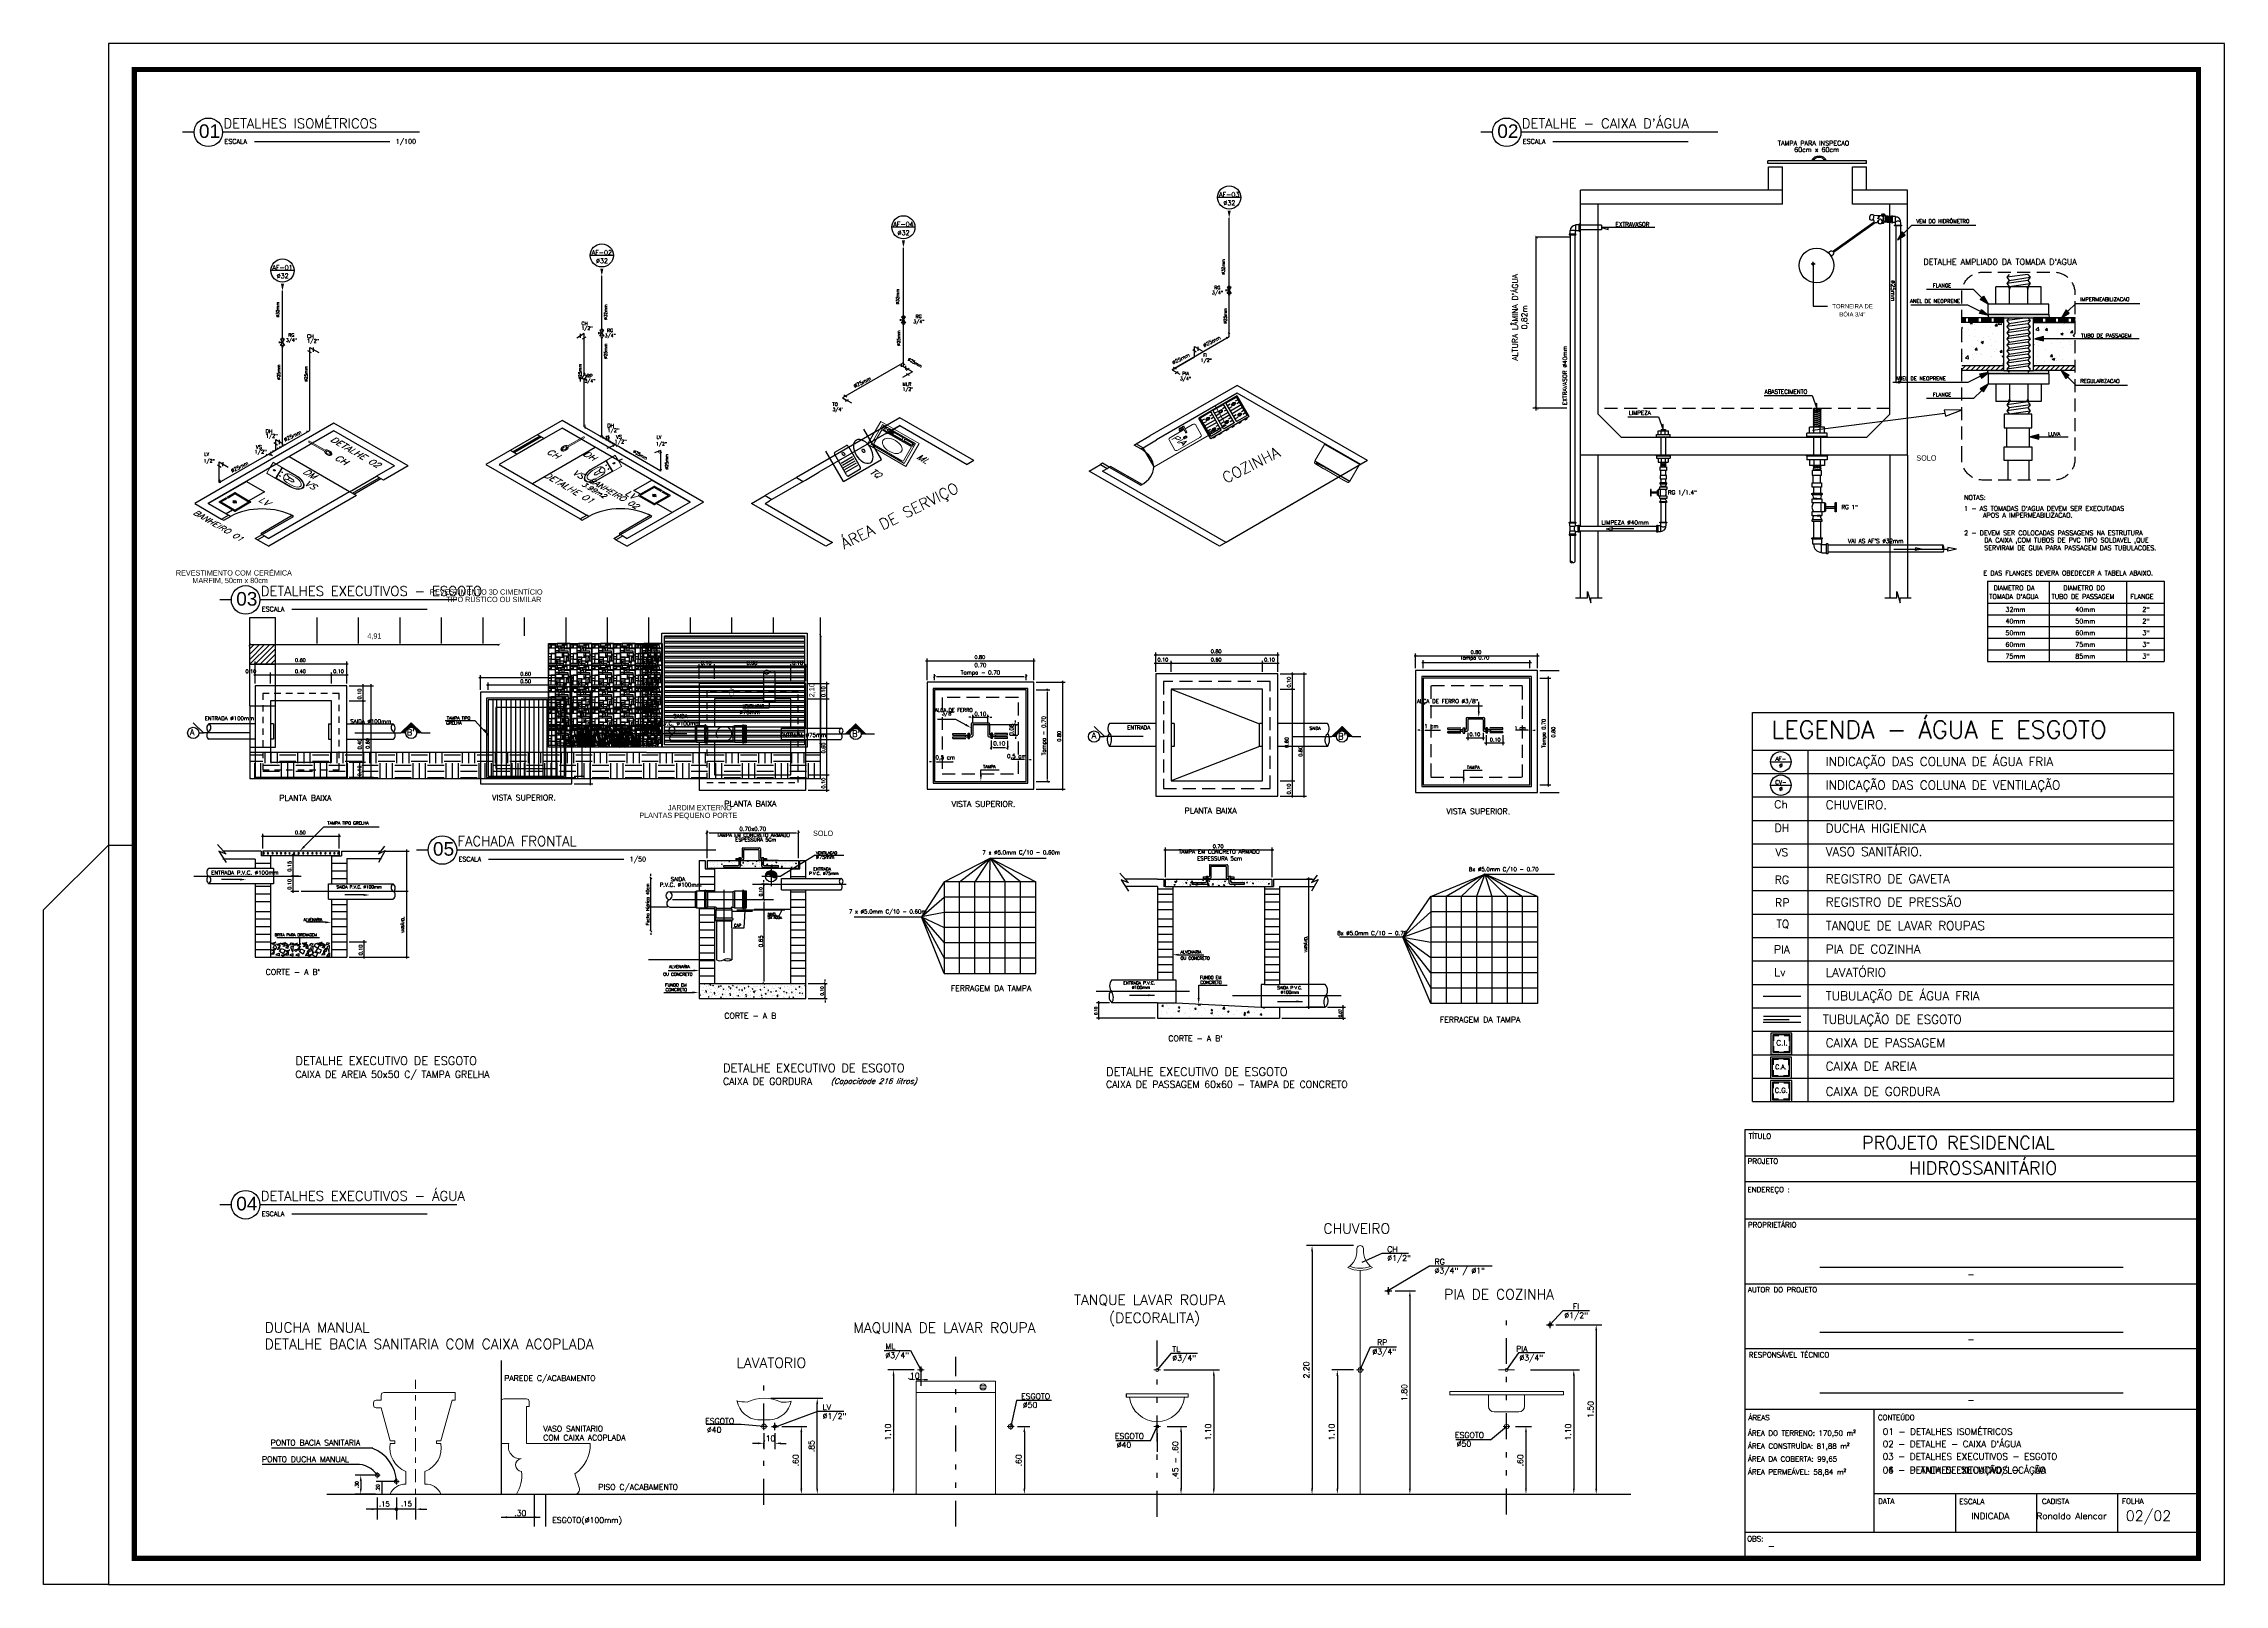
# Model space of a CAD drawing. Header units: millimetres. Extents: x -72 to 578, y 3 to 161.
# Drawn here: x 536.06 to 578.11, y 40.15 to 69.85 of the extents above; entities that cross this region are included whole.
import ezdxf
from ezdxf.enums import TextEntityAlignment as Align

# ---------------------------------------------------------------- set-up
doc = ezdxf.new("R2010")
doc.units = ezdxf.units.MM
for name, pattern in [('CENTER2', [28.575, 19.05, -3.175, 3.175, -3.175]), ('CONTINU', [0]), ('DASHDOT2', [0.5, 0.25, -0.125, 0, -0.125]), ('DIVIDE', [1.25, 0.5, -0.25, 0, -0.25, 0, -0.25]), ('HIDDEN', [0.375, 0.25, -0.125]), ('HIDDENX2', [0.75, 0.5, -0.25])]:
    doc.linetypes.add(name, pattern=pattern)
doc.layers.get('0').update_dxf_attribs({"color": 3})
for name, color, linetype in [('-HIDRO', 8, 'Continuous'), ('0-COTAS', 8, 'Continuous'), ('A-LAYOUT', 7, 'Continuous'), ('a-pem-m', 6, 'Continuous'), ('A-PEN-C', 4, 'Continuous'), ('A-PEN-G', 3, 'Continuous'), ('A-PEN-Y', 2, 'Continuous'), ('CERC02', 3, 'Continuous'), ('CONEXAO_AG_FRIA', 2, 'Continuous'), ('CONEXÃO_HIDRÁULICA', 2, 'Continuous'), ('COTA', 7, 'Continuous'), ('COTAS', 7, 'Continuous'), ('COTAS01', 7, 'Continuous'), ('COZINHA', 6, 'Continuous'), ('CTA', 5, 'Continuous'), ('DETALLHES_CAIXAS', 6, 'Continuous'), ('DETALLHES_HIDRAULICO', 4, 'Continuous'), ('Diametro', 2, 'Continuous'), ('Eixo', 4, 'HIDDENX2'), ('ESPECIFICAÇÃO02', 7, 'Continuous'), ('HIDROGRAFIA', 4, 'Continuous'), ('LAYER1', 2, 'Continuous'), ('LAYER2', 5, 'Continuous'), ('LAYER8', 9, 'Continuous'), ('P8', 8, 'Continuous'), ('Prumadas_L', 1, 'Continuous'), ('Prumadas_Q', 3, 'Continuous'), ('Prumadas_T', 2, 'Continuous'), ('TEXT', 2, 'Continuous'), ('TigreCad', 3, 'Continuous'), ('TUBELPAREDE', 2, 'Continuous'), ('TUBULACAO', 2, 'Continuous'), ('TUBULAÇÃO_ESGOTO', 5, 'Continuous'), ('TUBULAÇÃO_HIDRÁULICA', 5, 'Continuous'), ('txt_0', 7, 'Continuous'), ('txt_1', 7, 'Continuous'), ('TXT_2', 6, 'Continuous')]:
    doc.layers.add(name, color=color, linetype=linetype)
doc.layers.add('BLOCOS HIDRAULICA', color=4, linetype='Continuous', lineweight=9)
doc.layers.add('E-Lay-9', color=9, linetype='Continuous', lineweight=9)
doc.styles.add('ADITIVOCAD', font='romans.shx')
doc.styles.add('ARIAL', font='arial.ttf', dxfattribs={"height": 0.2})
doc.styles.add('CARIMBO_DADOS', font='arial.ttf', dxfattribs={"height": 0.1})
doc.styles.add('F2', font='ARIALN.TTF')
doc.styles.add('PADRAO_TXT', font='romans.shx')
doc.styles.add('R80', font='simplex.shx', dxfattribs={"height": 12})
doc.styles.add('ROMANS', font='romans__.ttf', dxfattribs={"height": 0.1})
doc.styles.get("Standard").update_dxf_attribs({"font": 'arial.ttf'})
doc.dimstyles.new('COTAS_EXTERNAS', dxfattribs={"dimtxt": 0.1, "dimasz": 0.01, "dimexe": 0, "dimexo": 0, "dimgap": 0.07, "dimtad": 1, "dimzin": 5, "dimdsep": 46, "dimtxsty": 'CARIMBO_DADOS', "dimblk1": 'CIRCULOS', "dimblk2": 'CIRCULOS', "dimsah": 1, "dimcen": 0, "dimse1": 1, "dimse2": 1, "dimclrd": 8, "dimclre": 8, "dimclrt": 230, "dimadec": 0, "dimazin": 0, "dimtfac": 100, "dimtix": 1, "dimtmove": 2, "dimatfit": 3, "dimldrblk": 'CIRCULOS', "dimfxl": 1, "dimtolj": 1, "dimtzin": 5, "dimarcsym": 0})
doc.dimstyles.new('ISO-25', dxfattribs={"dimtxt": 0.1, "dimasz": 0.05, "dimexe": 1.25, "dimexo": 0.625, "dimgap": 0.1, "dimtad": 1, "dimzin": 1, "dimtxsty": 'Standard', "dimblk": 'ARCHTICK', "dimcen": 2.5, "dimse1": 1, "dimse2": 1, "dimazin": 3, "dimtfac": 1, "dimtmove": 0, "dimatfit": 3, "dimldrblk": 'ARCHTICK', "dimfxl": 1, "dimarcsym": 0})

# ---------------------------------------------------------------- blocks, each defined once
blk = doc.blocks.new('A$C00126118')
at = {"layer": 'LAYER2'}
blk.add_line((0.3, 0.367), (0, 0.367), dxfattribs=at)
blk.add_circle((0.667, 0.367), 0.367, dxfattribs=at)
blk = doc.blocks.new('_ArchTick')
at = {"color": 0, "linetype": 'ByBlock', "const_width": 0.15}
blk.add_lwpolyline([(-0.5, -0.5), (0.5, 0.5)], dxfattribs=at)
blk = doc.blocks.new('*D563')
at = {"layer": 'COTAS', "color": 0, "lineweight": -2, "transparency": 16777216}
blk.add_line((551.04, 58.434), (551.04, 56.334), dxfattribs=at)
at = {"layer": 'Defpoints', "color": 0, "transparency": 16777216}
for p in [(550.733, 58.434), (550.733, 56.334), (551.04, 56.334)]:
    blk.add_point(p, dxfattribs=at)
at = {"layer": 'COTAS', "color": 0, "lineweight": -2, "transparency": 16777216, "xscale": 0.05, "yscale": 0.05, "zscale": 0.05}
for p, rotation in [((551.04, 58.434), 90), ((551.04, 56.334), 270)]:
    blk.add_blockref('_ArchTick', p, dxfattribs=dict(at, rotation=rotation))
at = {"layer": 'COTAS', "color": 0, "transparency": 16777216, "insert": (550.88, 57.384), "char_height": 0.1, "attachment_point": 5, "rotation": 90}
blk.add_mtext('2,10', dxfattribs=at)
blk = doc.blocks.new('werwerwer')
at = {"color": 8}
for p, q in [((1968.258, 1520.997), (1968.258, 1521.197)), ((1968.258, 1521.197), (1968.458, 1521.197)), ((1968.458, 1521.197), (1968.658, 1521.197)), ((1968.658, 1521.197), (1968.658, 1520.997)), ((1968.258, 1520.797), (1968.258, 1520.997)), ((1968.458, 1520.797), (1968.258, 1520.797)), ((1968.658, 1520.797), (1968.458, 1520.797)), ((1968.658, 1520.997), (1968.658, 1520.797))]:
    blk.add_line(p, q, dxfattribs=at)
at = {"color": 8, "linetype": 'CONTINU'}
for points in [[(1968.258, 1521.197), (1968.359, 1521.197), (1968.359, 1521.174), (1968.258, 1521.174)], [(1968.258, 1521.174), (1968.311, 1521.174), (1968.311, 1521.131), (1968.258, 1521.131)], [(1968.258, 1521.131), (1968.311, 1521.131), (1968.311, 1521.109), (1968.258, 1521.109)], [(1968.389, 1521.109), (1968.258, 1521.109), (1968.258, 1521.012), (1968.389, 1521.012)], [(1968.311, 1521.174), (1968.389, 1521.174), (1968.389, 1521.109), (1968.311, 1521.109)], [(1968.389, 1521.174), (1968.359, 1521.174), (1968.359, 1521.197), (1968.389, 1521.197)], [(1968.389, 1521.197), (1968.419, 1521.197), (1968.419, 1521.125), (1968.389, 1521.125)], [(1968.389, 1521.125), (1968.452, 1521.125), (1968.452, 1521.06), (1968.389, 1521.06)], [(1968.419, 1521.154), (1968.515, 1521.154), (1968.515, 1521.197), (1968.419, 1521.197)], [(1968.452, 1521.125), (1968.419, 1521.125), (1968.419, 1521.154), (1968.452, 1521.154)], [(1968.452, 1521.154), (1968.486, 1521.154), (1968.486, 1521.094), (1968.452, 1521.094)], [(1968.486, 1521.154), (1968.546, 1521.154), (1968.546, 1521.118), (1968.486, 1521.118)], [(1968.546, 1521.118), (1968.503, 1521.118), (1968.503, 1521.06), (1968.546, 1521.06)], [(1968.515, 1521.175), (1968.596, 1521.175), (1968.596, 1521.197), (1968.515, 1521.197)], [(1968.546, 1521.154), (1968.515, 1521.154), (1968.515, 1521.175), (1968.546, 1521.175)], [(1968.546, 1521.118), (1968.658, 1521.118), (1968.658, 1521.097), (1968.546, 1521.097)], [(1968.597, 1521.118), (1968.658, 1521.118), (1968.658, 1521.197), (1968.596, 1521.197)], [(1968.311, 1520.907), (1968.258, 1520.907), (1968.258, 1520.96), (1968.311, 1520.96)], [(1968.311, 1520.907), (1968.258, 1520.907), (1968.258, 1520.833), (1968.311, 1520.833)], [(1968.258, 1520.833), (1968.405, 1520.833), (1968.405, 1520.797), (1968.258, 1520.797)], [(1968.389, 1521.012), (1968.311, 1521.012), (1968.311, 1520.907), (1968.389, 1520.907)], [(1968.389, 1521.06), (1968.452, 1521.06), (1968.452, 1521.023), (1968.389, 1521.023)], [(1968.515, 1521.023), (1968.389, 1521.023), (1968.389, 1520.947), (1968.515, 1520.947)], [(1968.389, 1520.907), (1968.472, 1520.907), (1968.472, 1520.947), (1968.389, 1520.947)], [(1968.405, 1520.833), (1968.389, 1520.833), (1968.389, 1520.907), (1968.405, 1520.907)], [(1968.472, 1520.874), (1968.428, 1520.874), (1968.428, 1520.837), (1968.472, 1520.837)], [(1968.452, 1521.06), (1968.613, 1521.06), (1968.613, 1521.023), (1968.452, 1521.023)], [(1968.472, 1520.947), (1968.545, 1520.947), (1968.545, 1520.874), (1968.472, 1520.874)], [(1968.472, 1520.837), (1968.527, 1520.837), (1968.527, 1520.797), (1968.472, 1520.797)], [(1968.545, 1520.947), (1968.515, 1520.947), (1968.515, 1520.975), (1968.545, 1520.975)], [(1968.545, 1521.023), (1968.62, 1521.023), (1968.62, 1520.965), (1968.545, 1520.965)], [(1968.545, 1520.874), (1968.583, 1520.874), (1968.583, 1520.844), (1968.545, 1520.844)], [(1968.583, 1520.875), (1968.62, 1520.875), (1968.62, 1520.937), (1968.583, 1520.937)], [(1968.658, 1520.797), (1968.583, 1520.797), (1968.583, 1520.875), (1968.658, 1520.875)], [(1968.62, 1520.875), (1968.658, 1520.875), (1968.658, 1520.984), (1968.62, 1520.984)]]:
    blk.add_lwpolyline(points, close=True, dxfattribs=at)
blk = doc.blocks.new('A$C32066065')
at = {"layer": 'P8', "xscale": 1.045786416577419, "yscale": 1.045786416577419, "zscale": 1.045786416577419}
blk.add_blockref('werwerwer', (-2058.377, -1590.847), dxfattribs=at)
blk = doc.blocks.new('A$C720D0BDF')
at = {"color": 8}
for p, q in [((5.86, 2.13), (5.84, 2.26)), ((5.88, 1.9), (5.86, 2.13)), ((5.9, 1.73), (5.88, 1.9)), ((6.67, 1.72), (6.67, 1.75)), ((6.68, 1.62), (6.67, 1.7)), ((5.02, 1.02), (5.03, 1.17)), ((5.04, 1.19), (5.04, 1.22)), ((5.9, 1.02), (5.91, 1.12)), ((5.91, 1.56), (5.91, 1.64)), ((5.91, 1.38), (5.91, 1.52)), ((5.91, 1.15), (5.91, 1.38)), ((6.71, 1.39), (6.68, 1.62)), ((6.72, 1.22), (6.71, 1.39)), ((6.74, 1.05), (6.73, 1.14)), ((6.74, 1.02), (6.74, 1.02))]:
    blk.add_line(p, q, dxfattribs=at)
for points in [[(5.24, 2), (5.18, 2.01), (5.1, 2.01), (5.06, 2.01), (5.12, 2.02), (5.17, 2.03), (5.22, 2.03)], [(5.45, 1.61), (5.37, 1.66), (5.33, 1.67), (5.27, 1.7), (5.21, 1.71), (5.15, 1.71), (5.07, 1.69), (5.16, 1.72), (5.25, 1.72), (5.32, 1.71), (5.39, 1.68), (5.43, 1.66)], [(5.13, 2.13), (5.12, 2.13), (5.12, 2.14), (5.1, 2.14), (5.1, 2.15), (5.11, 2.14), (5.11, 2.14), (5.11, 2.14), (5.12, 2.14), (5.12, 2.14)], [(5.14, 2.12), (5.13, 2.12), (5.13, 2.13), (5.13, 2.13), (5.13, 2.13), (5.13, 2.13), (5.13, 2.13), (5.14, 2.12), (5.14, 2.12), (5.15, 2.11), (5.16, 2.11), (5.16, 2.1), (5.16, 2.1), (5.17, 2.09), (5.17, 2.09), (5.17, 2.08), (5.18, 2.08), (5.18, 2.07), (5.18, 2.07), (5.19, 2.06), (5.19, 2.06)], [(5.56, 1.02), (5.56, 1.03), (5.49, 1.49), (5.41, 1.73), (5.28, 1.95), (5.14, 2.12)], [(5.24, 1.99), (5.25, 2.06), (5.26, 2.14), (5.28, 2.18), (5.33, 2.21), (5.26, 2.17), (5.25, 2.14), (5.24, 2.09), (5.23, 2.04), (5.23, 2.01)], [(5.37, 1.8), (5.38, 1.83), (5.4, 1.88), (5.44, 1.9), (5.47, 1.92), (5.52, 1.93), (5.57, 1.94), (5.62, 1.94), (5.56, 1.92), (5.49, 1.9), (5.43, 1.88), (5.4, 1.84), (5.4, 1.82), (5.39, 1.77)], [(5.9, 1.02), (5.81, 1.22), (5.63, 1.54), (5.57, 1.73), (5.51, 2.06), (5.47, 2.34), (5.55, 1.98), (5.61, 1.66), (5.69, 1.47), (5.81, 1.27), (5.91, 1.05), (5.92, 1.02)], [(5.88, 1.89), (5.8, 1.95), (5.74, 1.96), (5.69, 1.97), (5.64, 1.97), (5.7, 1.98), (5.75, 1.98), (5.82, 1.96), (5.88, 1.93)], [(5.92, 1.67), (5.91, 1.7), (5.89, 1.75), (5.86, 1.77), (5.82, 1.79), (5.77, 1.8), (5.73, 1.81), (5.67, 1.81), (5.73, 1.79), (5.8, 1.77), (5.86, 1.74), (5.89, 1.71), (5.89, 1.69), (5.9, 1.63)], [(5.97, 1.02), (5.92, 1.27), (5.83, 1.64), (5.76, 1.89), (5.72, 2.12), (5.7, 2.33), (5.7, 2.49), (5.74, 2.16), (5.79, 1.84), (5.88, 1.55), (5.95, 1.27), (6, 1.02)], [(5.86, 2.07), (5.83, 2.11), (5.79, 2.15), (5.75, 2.17), (5.79, 2.16), (5.83, 2.13), (5.86, 2.1)], [(5.75, 1.02), (5.8, 1.36), (5.88, 1.6), (6.01, 1.82), (6.16, 1.99)], [(6.15, 1.02), (6.06, 1.31), (6.01, 1.53), (5.92, 1.88), (5.85, 2.16), (5.84, 2.26), (5.92, 1.98), (6.02, 1.65), (6.09, 1.34), (6.19, 1.02)], [(5.86, 2.09), (5.89, 2.12), (5.92, 2.16), (5.93, 2.18), (5.95, 2.2), (5.99, 2.22), (6.02, 2.21), (5.98, 2.21), (5.95, 2.19), (5.93, 2.15), (5.9, 2.11), (5.86, 2.07)], [(5.89, 1.81), (5.93, 1.86), (5.99, 1.88), (6.05, 1.9)], [(5.89, 1.78), (5.93, 1.82), (5.96, 1.85), (6.01, 1.88), (6.05, 1.89)], [(6.05, 1.86), (6.05, 1.93), (6.03, 2.01), (6.01, 2.05), (5.96, 2.08), (6.03, 2.04), (6.05, 2), (6.06, 1.96), (6.06, 1.91), (6.06, 1.88)], [(6.2, 1.02), (6.19, 1.22), (6.18, 1.49), (6.16, 1.81), (6.12, 2.1), (6.05, 2.49), (6, 2.64), (6.08, 2.49), (6.15, 2.1), (6.19, 1.76), (6.23, 1.3), (6.24, 1.02)], [(6.26, 1.55), (6.24, 1.58), (6.22, 1.63), (6.19, 1.65), (6.15, 1.67), (6.11, 1.68), (6.06, 1.69), (6, 1.69), (6.07, 1.67), (6.13, 1.65), (6.19, 1.63), (6.22, 1.59), (6.23, 1.57), (6.24, 1.52)], [(6.06, 1.87), (6.12, 1.87), (6.19, 1.88), (6.23, 1.87), (6.17, 1.89), (6.12, 1.89), (6.08, 1.89)], [(6.16, 1.99), (6.16, 1.99), (6.16, 1.99), (6.17, 2), (6.17, 2), (6.16, 2), (6.16, 1.99), (6.15, 1.99), (6.15, 1.98), (6.14, 1.98), (6.14, 1.98), (6.14, 1.96), (6.13, 1.96), (6.13, 1.96), (6.12, 1.95), (6.12, 1.95), (6.11, 1.95), (6.11, 1.94), (6.11, 1.94), (6.11, 1.93), (6.1, 1.93)], [(6.17, 2), (6.17, 2), (6.18, 2), (6.19, 2.01), (6.19, 2.01), (6.19, 2.01), (6.18, 2.01), (6.18, 2.01), (6.18, 2.01), (6.17, 2)], [(6.23, 1.51), (6.35, 1.7), (6.49, 1.87)], [(6.33, 1.19), (6.31, 1.56), (6.29, 2.07), (6.28, 1.58), (6.29, 1.36), (6.32, 1.1)], [(6.54, 1.8), (6.53, 1.83), (6.5, 1.88), (6.47, 1.9), (6.43, 1.91), (6.39, 1.93), (6.34, 1.93), (6.29, 1.93), (6.35, 1.92), (6.41, 1.9), (6.47, 1.87), (6.5, 1.84), (6.51, 1.82), (6.52, 1.76)], [(6.42, 1.76), (6.4, 1.58), (6.35, 1.33), (6.32, 1.09), (6.31, 1.02)], [(6.74, 1.02), (6.67, 1.18), (6.5, 1.48), (6.44, 1.67), (6.38, 1.98), (6.34, 2.25), (6.42, 1.9), (6.48, 1.59), (6.55, 1.42), (6.67, 1.23), (6.76, 1.02), (6.76, 1.02)], [(6.34, 1.02), (6.35, 1.03), (6.42, 1.49), (6.5, 1.73), (6.52, 1.76)], [(6.39, 1.55), (6.37, 1.65), (6.36, 1.9), (6.36, 2.1)], [(6.37, 2.14), (6.38, 2.32), (6.4, 2.44), (6.38, 2.17), (6.38, 2.07)], [(6.38, 1.99), (6.38, 1.95), (6.4, 1.74), (6.41, 1.65)], [(6.42, 1.78), (6.41, 1.85), (6.4, 1.89), (6.39, 1.91)], [(6.41, 1.77), (6.41, 1.84), (6.4, 1.88), (6.39, 1.91)], [(6.39, 1.75), (6.45, 1.76), (6.53, 1.76), (6.56, 1.76), (6.5, 1.77), (6.46, 1.77), (6.41, 1.78)], [(6.45, 1.73), (6.47, 1.98), (6.46, 2.21), (6.45, 2.42), (6.43, 2.55), (6.44, 2.26), (6.45, 2.03), (6.43, 1.84)], [(6.46, 1.61), (6.53, 1.65), (6.58, 1.67), (6.63, 1.7), (6.69, 1.7), (6.76, 1.7), (6.84, 1.69), (6.75, 1.72), (6.66, 1.72), (6.59, 1.71), (6.52, 1.68), (6.48, 1.66)], [(6.52, 1.76), (6.63, 1.95), (6.77, 2.11)], [(6.81, 1.02), (6.77, 1.23), (6.69, 1.58), (6.62, 1.82), (6.58, 2.04), (6.56, 2.24), (6.57, 2.38), (6.6, 2.08), (6.65, 1.77), (6.73, 1.5), (6.8, 1.23), (6.84, 1.02)], [(6.66, 1.99), (6.66, 2.05), (6.65, 2.14), (6.63, 2.18), (6.58, 2.21), (6.64, 2.17), (6.66, 2.13), (6.67, 2.09), (6.68, 2.04), (6.68, 2.01)], [(6.63, 1.77), (6.62, 1.69), (6.58, 1.26), (6.58, 1.02)], [(6.62, 1.02), (6.62, 1.18), (6.63, 1.43), (6.65, 1.71)], [(6.65, 1.76), (6.69, 2.02), (6.76, 2.38), (6.81, 2.53), (6.73, 2.39), (6.66, 2.02), (6.64, 1.83)], [(6.67, 2), (6.73, 2), (6.81, 2.01), (6.84, 2), (6.78, 2.02), (6.74, 2.02), (6.69, 2.02)], [(6.69, 1.58), (6.71, 1.61), (6.74, 1.65), (6.76, 1.68), (6.77, 1.69), (6.79, 1.7)], [(6.8, 1.7), (6.77, 1.68), (6.75, 1.64), (6.73, 1.6), (6.69, 1.56)], [(6.77, 2.11), (6.78, 2.12), (6.78, 2.12), (6.78, 2.12), (6.78, 2.13), (6.78, 2.13), (6.77, 2.12), (6.77, 2.12), (6.77, 2.11), (6.76, 2.11), (6.75, 2.11), (6.75, 2.09), (6.75, 2.09), (6.74, 2.09), (6.74, 2.08), (6.74, 2.08), (6.73, 2.08), (6.73, 2.07), (6.72, 2.07), (6.72, 2.06), (6.72, 2.06)], [(6.78, 2.12), (6.79, 2.13), (6.79, 2.13), (6.81, 2.14), (6.8, 2.14), (6.8, 2.14), (6.8, 2.14), (6.8, 2.14), (6.79, 2.14), (6.79, 2.13)], [(6.92, 1.02), (6.91, 1.08), (6.86, 1.44), (6.81, 1.72), (6.79, 1.98), (6.8, 2.21), (6.82, 2.42), (6.84, 2.55), (6.82, 2.26), (6.82, 2.03), (6.84, 1.81), (6.86, 1.58), (6.91, 1.33), (6.95, 1.09), (6.95, 1.02)], [(6.8, 1.7), (6.82, 1.71), (6.85, 1.71), (6.81, 1.7)], [(6.93, 1.19), (6.96, 1.56), (6.98, 2.07), (6.99, 1.58), (6.97, 1.36), (6.94, 1.1)], [(7.38, 1.02), (7.31, 1.18), (7.14, 1.48), (7.08, 1.67), (7.03, 1.98), (6.99, 2.25), (7.06, 1.9), (7.13, 1.59), (7.2, 1.42), (7.32, 1.23), (7.41, 1.02), (7.41, 1.02)], [(7.07, 1.73), (7.03, 1.3), (7.02, 1.02)], [(7.1, 1.74), (7.1, 1.81), (7.14, 2.1), (7.21, 2.49), (7.27, 2.64), (7.19, 2.49), (7.12, 2.1), (7.08, 1.81)], [(7.46, 1.02), (7.42, 1.23), (7.33, 1.58), (7.26, 1.82), (7.23, 2.04), (7.21, 2.24), (7.21, 2.38), (7.25, 2.08), (7.3, 1.77), (7.38, 1.5), (7.45, 1.23), (7.49, 1.02)], [(7.61, 1.07), (7.56, 1.27), (7.51, 1.48), (7.42, 1.8), (7.35, 2.08), (7.34, 2.17), (7.42, 1.9), (7.51, 1.59), (7.58, 1.29), (7.62, 1.16)], [(7.73, 1.02), (7.73, 1.05), (7.68, 1.39), (7.63, 1.65), (7.61, 1.9), (7.62, 2.12), (7.63, 2.32), (7.65, 2.44), (7.64, 2.17), (7.63, 1.95), (7.65, 1.74), (7.68, 1.52), (7.72, 1.28), (7.76, 1.06), (7.76, 1.02)], [(7.74, 1.15), (7.77, 1.51), (7.79, 1.99), (7.8, 1.53), (7.78, 1.31), (7.75, 1.07)], [(7.87, 1.02), (7.88, 1.18), (7.88, 1.43), (7.9, 1.74), (7.94, 2.02), (8.01, 2.38), (8.06, 2.53), (7.99, 2.39), (7.92, 2.02), (7.88, 1.69), (7.84, 1.26), (7.83, 1.02)], [(5.04, 1.47), (4.98, 1.48), (4.9, 1.48), (4.86, 1.48), (4.92, 1.49), (4.97, 1.49), (5.02, 1.5)], [(5.02, 1.05), (4.99, 1.09), (4.97, 1.13), (4.95, 1.15), (4.94, 1.17), (4.89, 1.18), (4.86, 1.18), (4.9, 1.17), (4.93, 1.15), (4.95, 1.12), (4.98, 1.07), (5.02, 1.03)], [(4.91, 1.17), (4.87, 1.16), (4.9, 1.17)], [(4.91, 1.17), (4.96, 1.19), (5.05, 1.19), (5.12, 1.18), (5.19, 1.15), (5.23, 1.13)], [(5.25, 1.08), (5.17, 1.13), (5.13, 1.14), (5.07, 1.17), (5.01, 1.18), (4.95, 1.18), (4.92, 1.17)], [(4.94, 1.59), (4.93, 1.59), (4.93, 1.59), (4.93, 1.6), (4.93, 1.6), (4.93, 1.6), (4.93, 1.59), (4.94, 1.59), (4.94, 1.59), (4.95, 1.58), (4.96, 1.58), (4.96, 1.57), (4.96, 1.56), (4.97, 1.56), (4.97, 1.56), (4.97, 1.55), (4.98, 1.55), (4.98, 1.54), (4.98, 1.54), (4.99, 1.53), (4.99, 1.53)], [(5.19, 1.24), (5.08, 1.42), (4.94, 1.59)], [(5.02, 1.04), (5.05, 1.08), (5.09, 1.12), (5.13, 1.14), (5.09, 1.13), (5.05, 1.1), (5.02, 1.07)], [(5.05, 1.46), (5.05, 1.53), (5.06, 1.61), (5.08, 1.65), (5.13, 1.68), (5.06, 1.64), (5.05, 1.61), (5.04, 1.56), (5.03, 1.51), (5.03, 1.48)], [(5.28, 1.23), (5.26, 1.23), (5.18, 1.23), (5.15, 1.23), (5.21, 1.24), (5.25, 1.25), (5.3, 1.25)], [(5.17, 1.27), (5.18, 1.3), (5.2, 1.35), (5.24, 1.37), (5.27, 1.39), (5.32, 1.4), (5.37, 1.41), (5.42, 1.41), (5.36, 1.39), (5.29, 1.38), (5.23, 1.35), (5.2, 1.31), (5.2, 1.29), (5.19, 1.24)], [(5.27, 1.02), (5.21, 1.2), (5.19, 1.23)], [(5.3, 1.24), (5.22, 1.34)], [(5.52, 1.29), (5.43, 1.3), (5.35, 1.28), (5.28, 1.23), (5.22, 1.13), (5.28, 1.19), (5.35, 1.25), (5.4, 1.25), (5.48, 1.26), (5.52, 1.25)], [(5.29, 1.25), (5.29, 1.32), (5.31, 1.37), (5.32, 1.38)], [(5.3, 1.25), (5.3, 1.31), (5.31, 1.35), (5.32, 1.38)], [(5.45, 1.02), (5.36, 1.17), (5.32, 1.22)], [(5.5, 1.42), (5.54, 1.46), (5.58, 1.47), (5.63, 1.49), (5.69, 1.49), (5.77, 1.48), (5.7, 1.51), (5.65, 1.51), (5.6, 1.51), (5.54, 1.49), (5.49, 1.47)], [(5.79, 1.29), (5.75, 1.33), (5.71, 1.34), (5.66, 1.36), (5.6, 1.36), (5.52, 1.35), (5.59, 1.38), (5.64, 1.38), (5.69, 1.38), (5.75, 1.36), (5.8, 1.34)], [(5.91, 1.56), (5.88, 1.58), (5.83, 1.59), (5.76, 1.6), (5.67, 1.61), (5.62, 1.61), (5.7, 1.6), (5.78, 1.59), (5.85, 1.57), (5.87, 1.56), (5.89, 1.55)], [(6.05, 1.02), (6.01, 1.06), (5.94, 1.11), (5.89, 1.12), (5.81, 1.13), (5.76, 1.12)], [(5.77, 1.16), (5.86, 1.17), (5.94, 1.15), (6.01, 1.1), (6.06, 1.02)], [(5.84, 1.48), (5.92, 1.53), (5.96, 1.54), (6.02, 1.57), (6.08, 1.58), (6.14, 1.58), (6.22, 1.56), (6.13, 1.59), (6.05, 1.59), (5.97, 1.58), (5.9, 1.55), (5.86, 1.53)], [(6.13, 1.17), (6.09, 1.21), (6.04, 1.23), (5.99, 1.25), (5.94, 1.25), (5.86, 1.23), (5.93, 1.26), (5.97, 1.26), (6.03, 1.26), (6.08, 1.24), (6.13, 1.22)], [(5.91, 1.41), (6, 1.48), (6.03, 1.5), (6.06, 1.51), (6.1, 1.53), (6.16, 1.54), (6.12, 1.52), (6.06, 1.5), (5.98, 1.45), (5.91, 1.39)], [(6.1, 1.02), (6.14, 1.25), (6.22, 1.48), (6.22, 1.49)], [(6.41, 1.42), (6.37, 1.45), (6.32, 1.47), (6.27, 1.49), (6.22, 1.49), (6.14, 1.48), (6.21, 1.51), (6.25, 1.51), (6.31, 1.51), (6.36, 1.49), (6.41, 1.47)], [(6.16, 1.31), (6.21, 1.34), (6.27, 1.36), (6.3, 1.37), (6.36, 1.37), (6.4, 1.37), (6.46, 1.35), (6.41, 1.38), (6.36, 1.39), (6.29, 1.38), (6.23, 1.38), (6.17, 1.35)], [(6.35, 1.02), (6.35, 1.08), (6.4, 1.44), (6.44, 1.66)], [(6.39, 1.29), (6.48, 1.29), (6.56, 1.28), (6.62, 1.23), (6.69, 1.13), (6.62, 1.19), (6.56, 1.24), (6.5, 1.25), (6.43, 1.26), (6.38, 1.25)], [(6.47, 1.02), (6.47, 1.05), (6.42, 1.39), (6.41, 1.48)], [(6.42, 1.55), (6.42, 1.52), (6.47, 1.28), (6.5, 1.06), (6.51, 1.02)], [(6.79, 1.02), (6.7, 1.07), (6.65, 1.09), (6.59, 1.1), (6.49, 1.11), (6.44, 1.1), (6.52, 1.09), (6.61, 1.08), (6.67, 1.06), (6.69, 1.05), (6.74, 1.02)], [(6.71, 1.39), (6.63, 1.44), (6.56, 1.46), (6.51, 1.46), (6.47, 1.46), (6.52, 1.47), (6.57, 1.47), (6.65, 1.46), (6.7, 1.42)], [(6.75, 1.16), (6.73, 1.19), (6.71, 1.24), (6.68, 1.26), (6.64, 1.28), (6.6, 1.29), (6.55, 1.3), (6.49, 1.3), (6.56, 1.28), (6.62, 1.27), (6.68, 1.24), (6.71, 1.2), (6.72, 1.18), (6.73, 1.13)], [(6.69, 1.56), (6.65, 1.6), (6.61, 1.64), (6.58, 1.67), (6.62, 1.65), (6.65, 1.62), (6.68, 1.59)], [(6.68, 1.02), (6.69, 1.05)], [(6.7, 1.07), (6.71, 1.09), (6.84, 1.31), (6.98, 1.48)], [(6.72, 1.3), (6.76, 1.35), (6.81, 1.38), (6.87, 1.39)], [(6.72, 1.27), (6.75, 1.31), (6.78, 1.34), (6.84, 1.37), (6.87, 1.38)], [(6.87, 1.35), (6.87, 1.42), (6.86, 1.5), (6.84, 1.54), (6.79, 1.57), (6.85, 1.53), (6.87, 1.5), (6.88, 1.45), (6.89, 1.4), (6.89, 1.37)], [(6.88, 1.36), (6.94, 1.37), (7.02, 1.37), (7.05, 1.37), (6.99, 1.38), (6.95, 1.39), (6.9, 1.39)], [(6.98, 1.48), (6.98, 1.48), (6.99, 1.49), (6.99, 1.49), (6.99, 1.49), (6.99, 1.49), (6.98, 1.49), (6.98, 1.48), (6.97, 1.48), (6.97, 1.47), (6.96, 1.47), (6.96, 1.46), (6.96, 1.46), (6.95, 1.45), (6.95, 1.45), (6.94, 1.44), (6.94, 1.44), (6.94, 1.43), (6.93, 1.43), (6.93, 1.42), (6.93, 1.42)], [(6.99, 1.49), (6.99, 1.49), (7, 1.5), (7.02, 1.5), (7.01, 1.51), (7.01, 1.5), (7.01, 1.5), (7, 1.5), (7, 1.5), (7, 1.5)], [(7.07, 1.02), (7.07, 1.22), (7.08, 1.49), (7.09, 1.64)], [(7.61, 1.02), (7.63, 1.2), (7.63, 1.44), (7.65, 1.57)], [(7.67, 1.44), (7.66, 1.25), (7.65, 1.02)]]:
    blk.add_lwpolyline(points, dxfattribs=at)
blk = doc.blocks.new('Fogão03_6')
at = {"layer": 'a-pem-m', "color": 8}
for p, q in [((-0.35, -0.65), (-0.35, 0)), ((-0.35, 0), (0.35, 0)), ((-0.35, 0), (0.35, 0)), ((-0.35, -0.65), (-0.35, 0)), ((-0.33, -0.59), (-0.33, -0.03)), ((-0.33, -0.59), (-0.33, -0.03)), ((-0.33, -0.103), (-0.28, -0.103)), ((-0.33, -0.103), (-0.28, -0.103)), ((-0.33, -0.186), (-0.28, -0.186)), ((-0.33, -0.186), (-0.28, -0.186)), ((-0.33, -0.269), (-0.137, -0.269)), ((-0.33, -0.269), (-0.137, -0.269)), ((-0.32, -0.02), (-0.147, -0.02)), ((-0.32, -0.02), (-0.147, -0.02)), ((-0.187, -0.103), (-0.137, -0.103)), ((-0.187, -0.103), (-0.137, -0.103)), ((-0.187, -0.186), (-0.137, -0.186)), ((-0.187, -0.186), (-0.137, -0.186)), ((-0.137, -0.59), (-0.137, -0.03)), ((-0.137, -0.59), (-0.137, -0.03)), ((-0.097, -0.59), (-0.097, -0.03)), ((-0.097, -0.59), (-0.097, -0.03)), ((-0.097, -0.103), (-0.047, -0.103)), ((-0.097, -0.103), (-0.047, -0.103)), ((-0.097, -0.186), (-0.047, -0.186)), ((-0.097, -0.186), (-0.047, -0.186)), ((-0.097, -0.269), (0.097, -0.269)), ((-0.097, -0.269), (0.097, -0.269)), ((-0.087, -0.02), (0.087, -0.02)), ((-0.087, -0.02), (0.087, -0.02)), ((0.047, -0.103), (0.097, -0.103)), ((0.047, -0.103), (0.097, -0.103)), ((0.047, -0.186), (0.097, -0.186)), ((0.047, -0.186), (0.097, -0.186)), ((0.097, -0.59), (0.097, -0.03)), ((0.097, -0.59), (0.097, -0.03)), ((0.137, -0.59), (0.137, -0.03)), ((0.137, -0.59), (0.137, -0.03)), ((0.137, -0.103), (0.187, -0.103)), ((0.137, -0.103), (0.187, -0.103)), ((0.137, -0.186), (0.187, -0.186)), ((0.137, -0.186), (0.187, -0.186)), ((0.137, -0.269), (0.33, -0.269)), ((0.137, -0.269), (0.33, -0.269)), ((0.147, -0.02), (0.32, -0.02)), ((0.147, -0.02), (0.32, -0.02)), ((0.28, -0.103), (0.33, -0.103)), ((0.28, -0.103), (0.33, -0.103)), ((0.28, -0.186), (0.33, -0.186)), ((0.28, -0.186), (0.33, -0.186)), ((0.33, -0.59), (0.33, -0.03)), ((0.33, -0.59), (0.33, -0.03)), ((0.35, -0.65), (0.35, 0)), ((0.35, -0.65), (0.35, 0)), ((-0.35, -0.65), (0.35, -0.65)), ((-0.35, -0.65), (0.35, -0.65)), ((-0.33, -0.351), (-0.137, -0.351)), ((-0.33, -0.351), (-0.137, -0.351)), ((-0.33, -0.434), (-0.28, -0.434)), ((-0.33, -0.434), (-0.28, -0.434)), ((-0.33, -0.517), (-0.28, -0.517)), ((-0.33, -0.517), (-0.28, -0.517)), ((-0.32, -0.6), (-0.147, -0.6)), ((-0.32, -0.6), (-0.147, -0.6)), ((-0.307, -0.65), (-0.307, -0.67)), ((-0.307, -0.65), (-0.307, -0.67)), ((-0.267, -0.66), (-0.307, -0.66)), ((-0.267, -0.66), (-0.307, -0.66)), ((-0.267, -0.67), (-0.307, -0.67)), ((-0.267, -0.67), (-0.307, -0.67)), ((-0.267, -0.65), (-0.267, -0.67)), ((-0.267, -0.65), (-0.267, -0.67)), ((-0.2, -0.65), (-0.2, -0.67)), ((-0.2, -0.65), (-0.2, -0.67)), ((-0.16, -0.66), (-0.2, -0.66)), ((-0.16, -0.66), (-0.2, -0.66)), ((-0.16, -0.67), (-0.2, -0.67)), ((-0.16, -0.67), (-0.2, -0.67)), ((-0.187, -0.434), (-0.137, -0.434)), ((-0.187, -0.434), (-0.137, -0.434)), ((-0.187, -0.517), (-0.137, -0.517)), ((-0.187, -0.517), (-0.137, -0.517)), ((-0.16, -0.65), (-0.16, -0.67)), ((-0.16, -0.65), (-0.16, -0.67)), ((-0.097, -0.351), (0.097, -0.351)), ((-0.097, -0.351), (0.097, -0.351)), ((-0.097, -0.434), (-0.047, -0.434)), ((-0.097, -0.434), (-0.047, -0.434)), ((-0.097, -0.517), (-0.047, -0.517)), ((-0.097, -0.517), (-0.047, -0.517)), ((-0.087, -0.6), (0.087, -0.6)), ((-0.087, -0.6), (0.087, -0.6)), ((-0.073, -0.65), (-0.073, -0.67)), ((-0.073, -0.65), (-0.073, -0.67)), ((-0.034, -0.66), (-0.073, -0.66)), ((-0.034, -0.66), (-0.073, -0.66)), ((-0.034, -0.67), (-0.073, -0.67)), ((-0.034, -0.67), (-0.073, -0.67)), ((-0.034, -0.65), (-0.034, -0.67)), ((-0.034, -0.65), (-0.034, -0.67)), ((0.034, -0.65), (0.034, -0.67)), ((0.034, -0.65), (0.034, -0.67)), ((0.073, -0.66), (0.034, -0.66)), ((0.073, -0.66), (0.034, -0.66)), ((0.073, -0.67), (0.034, -0.67)), ((0.073, -0.67), (0.034, -0.67)), ((0.047, -0.434), (0.097, -0.434)), ((0.047, -0.434), (0.097, -0.434)), ((0.047, -0.517), (0.097, -0.517)), ((0.047, -0.517), (0.097, -0.517)), ((0.073, -0.65), (0.073, -0.67)), ((0.073, -0.65), (0.073, -0.67)), ((0.137, -0.351), (0.33, -0.351)), ((0.137, -0.351), (0.33, -0.351)), ((0.137, -0.434), (0.187, -0.434)), ((0.137, -0.434), (0.187, -0.434)), ((0.137, -0.517), (0.187, -0.517)), ((0.137, -0.517), (0.187, -0.517)), ((0.147, -0.6), (0.32, -0.6)), ((0.147, -0.6), (0.32, -0.6)), ((0.16, -0.65), (0.16, -0.67)), ((0.16, -0.65), (0.16, -0.67)), ((0.2, -0.66), (0.16, -0.66)), ((0.2, -0.66), (0.16, -0.66)), ((0.2, -0.67), (0.16, -0.67)), ((0.2, -0.67), (0.16, -0.67)), ((0.2, -0.65), (0.2, -0.67)), ((0.2, -0.65), (0.2, -0.67)), ((0.267, -0.65), (0.267, -0.67)), ((0.267, -0.65), (0.267, -0.67)), ((0.307, -0.66), (0.267, -0.66)), ((0.307, -0.66), (0.267, -0.66)), ((0.307, -0.67), (0.267, -0.67)), ((0.307, -0.67), (0.267, -0.67)), ((0.28, -0.434), (0.33, -0.434)), ((0.28, -0.434), (0.33, -0.434)), ((0.28, -0.517), (0.33, -0.517)), ((0.28, -0.517), (0.33, -0.517)), ((0.307, -0.65), (0.307, -0.67)), ((0.307, -0.65), (0.307, -0.67))]:
    blk.add_line(p, q, dxfattribs=at)
for centre, radius in [((-0.233, -0.144), 0.0341), ((-0.233, -0.144), 0.0341), ((-0.233, -0.144), 0.02), ((-0.233, -0.144), 0.02), ((0, -0.144), 0.0341), ((0, -0.144), 0.0341), ((0, -0.144), 0.02), ((0, -0.144), 0.02), ((0.233, -0.144), 0.0341), ((0.233, -0.144), 0.0341), ((0.233, -0.144), 0.02), ((0.233, -0.144), 0.02), ((-0.233, -0.476), 0.0341), ((-0.233, -0.476), 0.0341), ((-0.233, -0.476), 0.02), ((-0.233, -0.476), 0.02), ((0, -0.476), 0.0341), ((0, -0.476), 0.0341), ((0, -0.476), 0.02), ((0, -0.476), 0.02), ((0.233, -0.476), 0.0341), ((0.233, -0.476), 0.0341), ((0.233, -0.476), 0.02), ((0.233, -0.476), 0.02)]:
    blk.add_circle(centre, radius, dxfattribs=at)
for centre, start, end in [((-0.32, -0.03), 89.9995, 179.9996), ((-0.32, -0.03), 89.9995, 179.9996), ((-0.147, -0.03), 359.9996, 89.9995), ((-0.147, -0.03), 359.9996, 89.9995), ((-0.087, -0.03), 89.9995, 179.9996), ((-0.087, -0.03), 89.9995, 179.9996), ((0.087, -0.03), 359.9996, 89.9995), ((0.087, -0.03), 359.9996, 89.9995), ((0.147, -0.03), 89.9995, 179.9996), ((0.147, -0.03), 89.9995, 179.9996), ((0.32, -0.03), 359.9996, 89.9995), ((0.32, -0.03), 359.9996, 89.9995), ((-0.32, -0.59), 179.9996, 269.9995), ((-0.32, -0.59), 179.9996, 269.9995), ((-0.147, -0.59), 269.9995, 359.9996), ((-0.147, -0.59), 269.9995, 359.9996), ((-0.087, -0.59), 179.9996, 269.9995), ((-0.087, -0.59), 179.9996, 269.9995), ((0.087, -0.59), 269.9995, 359.9996), ((0.087, -0.59), 269.9995, 359.9996), ((0.147, -0.59), 179.9996, 269.9995), ((0.147, -0.59), 179.9996, 269.9995), ((0.32, -0.59), 269.9995, 359.9996), ((0.32, -0.59), 269.9995, 359.9996)]:
    blk.add_arc(centre, 0.01, start, end, dxfattribs=at)
blk = doc.blocks.new('A$C41E35AE6')
at = {"layer": 'COZINHA', "linetype": 'Continuous', "rotation": 180}
blk.add_blockref('Fogão03_6', (-0.35, 0), dxfattribs=at)
blk = doc.blocks.new('A$C2281729D')
at = {"color": 8}
blk.add_line((0, 0.6), (0, 0), dxfattribs=at)
at = {"layer": 'E-Lay-9', "color": 8}
for p, q in [((0, 0.6), (1.313, 0.6)), ((1.313, 0), (1.313, 0.6)), ((0.701, 0.071), (0.68, 0.071))]:
    blk.add_line(p, q, dxfattribs=at)
for points in [[(0.721, 0.13), (0.856, 0.13, 0.414214), (0.896, 0.17), (0.896, 0.49, 0.414214), (0.856, 0.53), (0.456, 0.53, 0.414214), (0.416, 0.49), (0.416, 0.17, 0.414214), (0.456, 0.13), (0.649, 0.13)], [(0.631, 0.113), (0.631, 0.076, 0.133256), (0.633, 0.069, 0.106756), (0.638, 0.063, 0.082828), (0.646, 0.059, 0.071352), (0.656, 0.058, 0.071352), (0.666, 0.059, 0.082828), (0.674, 0.063, 0.106756), (0.679, 0.069, 0.133256), (0.681, 0.076), (0.681, 0.113)], [(0.639, 0.063), (0.639, 0.056, 0.546464), (0.663, 0.04, -0.10784), (0.668, 0.041), (0.711, 0.041)], [(0.663, 0.04, 0.293273), (0.674, 0.056), (0.674, 0.063)], [(0.666, 0.13), (0.701, 0.13, 0.414214)]]:
    blk.add_lwpolyline(points, format="xyb", dxfattribs=at)
for points in [[(0.681, 0.113, 0.133256), (0.679, 0.12, 0.106756), (0.674, 0.126, 0.082828), (0.666, 0.129, 0.071352), (0.656, 0.131, 0.071352), (0.646, 0.129, 0.082828), (0.638, 0.126, 0.106756), (0.633, 0.12, 0.133256), (0.631, 0.113, 0.133256), (0.633, 0.107, 0.106756), (0.638, 0.101, 0.082828), (0.646, 0.097, 0.071352), (0.656, 0.095, 0.071352), (0.666, 0.097, 0.082828), (0.674, 0.101, 0.106756), (0.679, 0.107, 0.133256)], [(0.649, 0.121, 0.133256), (0.649, 0.119, 0.106756), (0.651, 0.117, 0.082828), (0.653, 0.116, 0.071352), (0.656, 0.115, 0.071352), (0.659, 0.116, 0.082828), (0.661, 0.117, 0.106756), (0.663, 0.119, 0.133256), (0.664, 0.121, 0.133256), (0.663, 0.123, 0.106756), (0.661, 0.124, 0.082828), (0.659, 0.125, 0.071352), (0.656, 0.126, 0.071352), (0.653, 0.125, 0.082828), (0.651, 0.124, 0.106756), (0.649, 0.123, 0.133256)], [(0.721, 0.056), (0.721, 0.226, 1), (0.701, 0.226), (0.701, 0.056, 1)]]:
    blk.add_lwpolyline(points, format="xyb", close=True, dxfattribs=at)
for radius in [0.03, 0.0175]:
    blk.add_circle((0.656, 0.33), radius, dxfattribs=at)
for centre, radius, start, end in [((0.656, 0.056), 0.035, 25.3769, 44.4153), ((0.711, 0.056), 0.015, 131.8103, 48.1897), ((0.711, 0.226), 0.0125, 323.1301, 216.8699)]:
    blk.add_arc(centre, radius, start, end, dxfattribs=at)
blk = doc.blocks.new('GELAD-VS')
at = {"color": 8}
blk.add_line((-0.096, -0.313), (-0.096, -0.315), dxfattribs=at)
for points in [[(-0.295, 0.27), (0.34, 0.27)], [(-0.295, 0.27), (-0.295, -0.252)], [(0.34, 0.27), (0.34, -0.252)], [(-0.295, -0.252), (0.34, -0.252)], [(-0.292, -0.267), (-0.292, -0.286), (-0.291, -0.29), (-0.291, -0.294), (-0.289, -0.298), (-0.286, -0.301), (-0.283, -0.304), (-0.28, -0.306), (-0.276, -0.308), (-0.272, -0.309), (-0.269, -0.309), (-0.265, -0.31), (-0.261, -0.31), (-0.258, -0.31), (-0.254, -0.311), (-0.251, -0.311), (-0.247, -0.312), (-0.243, -0.312), (-0.24, -0.312), (-0.236, -0.313), (-0.232, -0.313), (-0.228, -0.313), (-0.225, -0.314), (-0.221, -0.314), (-0.218, -0.314), (-0.214, -0.315), (-0.21, -0.315), (-0.206, -0.315), (-0.203, -0.315), (-0.199, -0.315), (-0.196, -0.315), (-0.192, -0.316), (-0.188, -0.316), (-0.184, -0.316), (-0.181, -0.316), (-0.177, -0.316), (-0.174, -0.316), (-0.17, -0.317), (-0.166, -0.317), (-0.162, -0.317), (-0.159, -0.317), (-0.155, -0.317), (-0.151, -0.317), (-0.148, -0.317), (-0.144, -0.317), (-0.14, -0.317), (-0.137, -0.317), (-0.133, -0.317), (-0.129, -0.316), (-0.126, -0.316), (-0.122, -0.316), (-0.118, -0.316), (-0.115, -0.316), (-0.111, -0.316), (-0.107, -0.315), (-0.104, -0.315), (-0.1, -0.315), (-0.096, -0.315)], [(-0.29, -0.265), (-0.29, -0.265), (-0.29, -0.265), (-0.29, -0.265), (-0.29, -0.265), (-0.29, -0.265), (-0.29, -0.265), (-0.291, -0.265), (-0.291, -0.265), (-0.291, -0.266), (-0.291, -0.266), (-0.291, -0.266), (-0.291, -0.266), (-0.291, -0.266), (-0.291, -0.266), (-0.291, -0.267)], [(-0.124, -0.265), (-0.29, -0.265)], [(-0.286, -0.252), (-0.286, -0.265)], [(-0.264, -0.265), (-0.264, -0.265), (-0.264, -0.265), (-0.264, -0.265), (-0.264, -0.265), (-0.264, -0.265), (-0.264, -0.265), (-0.264, -0.265), (-0.264, -0.265)], [(-0.262, -0.267), (-0.262, -0.266), (-0.262, -0.266), (-0.262, -0.266), (-0.262, -0.266), (-0.262, -0.266), (-0.262, -0.266), (-0.262, -0.265), (-0.263, -0.265), (-0.263, -0.265), (-0.263, -0.265), (-0.264, -0.265), (-0.264, -0.265)], [(-0.262, -0.267), (-0.262, -0.269)], [(-0.249, -0.283), (-0.251, -0.282), (-0.254, -0.281), (-0.256, -0.28), (-0.258, -0.278), (-0.26, -0.276), (-0.261, -0.274), (-0.262, -0.271), (-0.262, -0.269)], [(-0.112, -0.265), (-0.146, -0.275), (-0.18, -0.281), (-0.215, -0.284), (-0.249, -0.283)], [(-0.124, -0.265), (-0.122, -0.265), (-0.121, -0.265), (-0.119, -0.265), (-0.119, -0.265), (-0.118, -0.265)], [(-0.121, -0.265), (-0.122, -0.265)], [(-0.118, -0.265), (-0.118, -0.265)], [(-0.112, -0.265), (-0.113, -0.265), (-0.113, -0.265), (-0.113, -0.265), (-0.114, -0.265), (-0.114, -0.265), (-0.114, -0.265), (-0.115, -0.265), (-0.116, -0.265), (-0.116, -0.265), (-0.117, -0.265), (-0.118, -0.265), (-0.118, -0.265)], [(-0.118, -0.265), (-0.118, -0.265)], [(-0.112, -0.265), (-0.096, -0.265)], [(-0.097, -0.265), (-0.112, -0.265), (-0.112, -0.265), (-0.112, -0.265), (-0.112, -0.265), (-0.112, -0.265)], [(-0.097, -0.265), (-0.097, -0.265), (-0.097, -0.265), (-0.097, -0.265), (-0.097, -0.265), (-0.097, -0.265), (-0.097, -0.265), (-0.097, -0.265), (-0.097, -0.265), (-0.097, -0.265), (-0.097, -0.265), (-0.097, -0.265), (-0.097, -0.265)], [(-0.096, -0.265), (0.34, -0.265)], [(-0.096, -0.265), (-0.096, -0.265), (-0.096, -0.265), (-0.096, -0.265), (-0.096, -0.266)], [(-0.096, -0.265), (-0.096, -0.266)], [(-0.096, -0.265), (-0.096, -0.309)], [(-0.096, -0.265), (-0.096, -0.314), (-0.096, -0.309)], [(-0.096, -0.266), (-0.096, -0.308)], [(-0.096, -0.267), (-0.096, -0.267)], [(-0.096, -0.308), (-0.096, -0.308), (-0.096, -0.308)], [(-0.096, -0.311), (-0.096, -0.311), (-0.096, -0.311), (-0.096, -0.311), (-0.096, -0.311), (-0.096, -0.31), (-0.096, -0.31), (-0.096, -0.31), (-0.096, -0.31), (-0.096, -0.31), (-0.096, -0.31), (-0.096, -0.309), (-0.096, -0.309), (-0.096, -0.309), (-0.096, -0.308), (-0.096, -0.308)], [(-0.096, -0.309), (-0.096, -0.31)], [(-0.096, -0.31), (-0.096, -0.311)], [(-0.096, -0.311), (-0.096, -0.311)], [(-0.096, -0.311), (-0.096, -0.314)], [(-0.096, -0.312), (-0.096, -0.312)], [(-0.096, -0.313), (-0.096, -0.313)], [(-0.08, -0.314), (-0.084, -0.314), (-0.096, -0.314), (-0.096, -0.314)], [(-0.066, -0.314), (-0.071, -0.314), (-0.08, -0.314)], [(-0.066, -0.265), (-0.066, -0.265), (-0.066, -0.265), (-0.066, -0.265), (-0.066, -0.265), (-0.066, -0.265), (-0.066, -0.265), (-0.066, -0.265), (-0.066, -0.265), (-0.066, -0.265), (-0.066, -0.265), (-0.066, -0.265), (-0.066, -0.265), (-0.066, -0.265), (-0.066, -0.265), (-0.066, -0.265), (-0.066, -0.265), (-0.066, -0.265), (-0.066, -0.265), (-0.066, -0.265), (-0.066, -0.265)], [(-0.066, -0.314), (0.245, -0.315)], [(0.158, -0.265), (0.142, -0.265)], [(0.142, -0.265), (0.158, -0.265), (0.158, -0.265), (0.158, -0.265), (0.158, -0.265), (0.158, -0.265)], [(0.158, -0.265), (0.158, -0.265), (0.159, -0.265), (0.159, -0.265), (0.159, -0.265), (0.16, -0.265), (0.16, -0.265), (0.161, -0.265), (0.161, -0.265), (0.162, -0.265), (0.163, -0.265), (0.164, -0.265), (0.164, -0.265)], [(0.164, -0.265), (0.164, -0.265)], [(0.164, -0.265), (0.164, -0.265)], [(0.169, -0.265), (0.168, -0.265), (0.167, -0.265), (0.165, -0.265), (0.165, -0.265), (0.164, -0.265)], [(0.167, -0.265), (0.168, -0.265)], [(0.169, -0.265), (0.336, -0.265)], [(0.219, -0.316), (0.219, -0.316)], [(0.227, -0.316), (0.227, -0.316)], [(0.318, -0.309), (0.315, -0.309), (0.311, -0.31), (0.307, -0.31), (0.304, -0.31), (0.3, -0.311), (0.296, -0.311), (0.292, -0.312), (0.289, -0.312), (0.286, -0.312), (0.282, -0.313), (0.278, -0.313), (0.274, -0.313), (0.27, -0.314), (0.267, -0.314), (0.263, -0.314), (0.26, -0.315), (0.256, -0.315), (0.252, -0.315), (0.249, -0.315), (0.245, -0.315)], [(0.309, -0.265), (0.309, -0.265), (0.309, -0.265), (0.309, -0.265), (0.309, -0.265), (0.309, -0.265), (0.309, -0.265)], [(0.338, -0.286), (0.337, -0.29), (0.336, -0.294), (0.335, -0.298), (0.332, -0.301), (0.329, -0.304), (0.325, -0.306), (0.322, -0.308), (0.318, -0.309)], [(0.332, -0.252), (0.332, -0.265)], [(0.338, -0.266), (0.338, -0.266), (0.338, -0.266), (0.338, -0.266), (0.338, -0.266), (0.338, -0.266), (0.338, -0.266), (0.338, -0.266), (0.337, -0.265), (0.337, -0.265), (0.336, -0.265), (0.336, -0.265), (0.336, -0.265), (0.336, -0.265), (0.336, -0.265), (0.336, -0.265)], [(0.338, -0.267), (0.338, -0.286)]]:
    blk.add_lwpolyline(points, dxfattribs=at)
blk = doc.blocks.new('A$C2C1E45B8')
at = {"layer": 'E-Lay-9', "xscale": -1, "rotation": 180}
blk.add_blockref('GELAD-VS', (-0.34, 0.27), dxfattribs=at)
blk = doc.blocks.new('cozinha3')
at = {"layer": '-HIDRO'}
for p, q in [((2.333, 2.333), (0.955, 0.955)), ((2.333, 2.121), (1.061, 0.849)), ((4.384, 0.283), (2.333, 2.333)), ((4.278, 0.177), (2.333, 2.121)), ((0.707, 0.707), (0.742, 0.742)), ((0.813, 0.601), (0.707, 0.707)), ((0.742, 0.742), (0.955, 0.955)), ((0.742, 0.742), (0.849, 0.636)), ((0.849, 0.636), (1.061, 0.849)), ((0.813, 0.601), (0.849, 0.636)), ((0, 0), (0.177, 0.177)), ((2.051, -2.051), (0, 0)), ((0.212, 0.212), (0.177, 0.177)), ((0.177, 0.177), (0.283, 0.071)), ((0.318, 0.106), (0.212, 0.212)), ((0.212, 0), (0.283, 0.071)), ((2.157, -1.945), (0.212, 0)), ((0.283, 0.071), (0.318, 0.106)), ((4.384, 0.283), (2.157, -1.945)), ((3.217, -0.884), (2.051, -2.051))]:
    blk.add_line(p, q, dxfattribs=at)
blk.add_lwpolyline([(0.318, 0.106), (0.813, -0.389), (0.834, -0.368), (0.339, 0.127)], close=True, dxfattribs=at)
blk.add_arc((0.318, 0.106), 0.7, 315, 45, dxfattribs=at)
at = {"layer": '-HIDRO', "xscale": -1}
for name, p, rotation in [('A$C41E35AE6', (2.333, 2.051), 225), ('A$C2281729D', (0.849, 0.636), 225), ('A$C2C1E45B8', (4.256, 0.177), 134.9999999999999)]:
    blk.add_blockref(name, p, dxfattribs=dict(at, rotation=rotation))
at = {"layer": 'Prumadas_T', "style": 'ROMANS'}
for s, p in [('FI', (1.863, 1.067)), ('PIA', (1.288, 0.876))]:
    blk.add_text(s, height=0.131, rotation=315, dxfattribs=at).set_placement(p)
blk = doc.blocks.new('*U450', base_point=(2541.5, 289.3))
at = {"linetype": 'Continuous'}
blk.add_line((2532.6, 286.6), (2532.6, 292.1), dxfattribs=at)
for p, q in [((2541.5, 289.3), (2532.6, 289.3)), ((2535.8, 298.7), (2547.3, 280)), ((2535.8, 280), (2547.3, 298.7)), ((2547.3, 298.7), (2535.8, 298.7)), ((2547.3, 280), (2535.8, 280)), ((2538.2, 302), (2544.9, 302)), ((2538.2, 276.7), (2544.9, 276.7))]:
    blk.add_line(p, q)
blk = doc.blocks.new('*U451', base_point=(2541.5, 283.9))
for p, q in [((2535.4, 277.1), (2535.4, 283.8)), ((2538.6, 275.6), (2544.4, 278.9))]:
    blk.add_line(p, q)
blk = doc.blocks.new('COZINHA')
at = {"layer": 'A-PEN-Y'}
for p, q in [((605.467, 46.284), (605.438, 46.301)), ((605.506, 46.374), (605.477, 46.391)), ((604.476, 45.694), (604.418, 45.727)), ((604.451, 45.613), (604.509, 45.646))]:
    blk.add_line(p, q, dxfattribs=at)
at = {"layer": 'CTA'}
for p, q in [((605.494, 47.214), (605.494, 48.609)), ((605.494, 46.314), (605.494, 47.214)), ((605.494, 46.314), (604.394, 45.679)), ((604.394, 45.679), (604.827, 45.929)), ((604.827, 45.929), (604.827, 46.129)), ((604.827, 46.129), (604.974, 46.044)), ((604.394, 45.679), (604.541, 45.594))]:
    blk.add_line(p, q, dxfattribs=at)
at = {"layer": 'Prumadas_L'}
blk.add_line((605.281, 49.009), (605.706, 49.009), dxfattribs=at)
blk.add_solid([(605.494, 48.609), (605.464, 48.75), (605.524, 48.75)], dxfattribs=at)
at = {"layer": 'Prumadas_Q'}
blk.add_circle((605.494, 49.003), 0.223, dxfattribs=at)
at = {"layer": 'CONEXAO_AG_FRIA', "xscale": 0.006400000000212458, "yscale": 0.006400000000212458, "zscale": 0.6400000000000001}
blk.add_blockref('*U450', (605.494, 47.214), dxfattribs=at)
at = {"layer": 'CONEXAO_AG_FRIA', "xscale": 0.01200000000062573, "yscale": 0.01200000000062573, "zscale": 1.2, "rotation": 57.87998640841341}
blk.add_blockref('*U451', (604.83, 46.127), dxfattribs=at)
at = {"layer": 'CTA', "xscale": 1.22478281, "yscale": 0.70710614, "zscale": 1.22478281}
blk.add_blockref('cozinha3', (602.793, 43.73), dxfattribs=at)
at = {"layer": '-HIDRO', "style": 'ROMANS'}
blk.add_text('COZINHA', height=0.21, rotation=26.5392, dxfattribs=at).set_placement((605.428, 43.485))
at = {"layer": 'CONEXAO_AG_FRIA', "style": 'ROMANS'}
for s, p in [('3/4"', (605.163, 47.137)), ('RG', (605.209, 47.235)), ('1/2"', (604.946, 45.832)), ('FI', (604.992, 45.93)), ('3/4"', (604.545, 45.479)), ('PIA', (604.592, 45.577))]:
    blk.add_text(s, height=0.064, dxfattribs=at).set_placement(p)
for p in [(605.015, 46.116), (604.418, 45.783)]:
    blk.add_text('%%C25mm', height=0.07, rotation=26.5392, dxfattribs=at).set_placement(p)
at = {"layer": 'Diametro', "style": 'ROMANS'}
for s, p in [('%%C32mm', (605.41, 47.666)), ('%%C25mm', (605.447, 46.719))]:
    blk.add_text(s, height=0.0576, rotation=90, dxfattribs=at).set_placement(p, align=Align.CENTER)
at = {"layer": 'Prumadas_T', "style": 'ROMANS'}
for s, p in [('AF-03', (605.494, 49.015)), ('%%C32', (605.497, 48.853))]:
    blk.add_text(s, height=0.09, dxfattribs=at).set_placement(p, align=Align.CENTER)
blk = doc.blocks.new('vaso-s')
at = {"color": 8}
for start, end in [(0, 180), (180, 0)]:
    blk.add_arc((0.08, 0), 0.0143, start, end, dxfattribs=at)
at = {"layer": 'E-Lay-9', "color": 8}
for p, q in [((0, 0.17), (0, 0)), ((0.426, 0.175), (0.005, 0.175)), ((0.16, 0.17), (0.16, 0.17)), ((0.16, 0.17), (0.16, 0)), ((0.426, 0.165), (0.165, 0.165)), ((0.17, 0), (0.17, 0.16)), ((0.213, 0.06), (0.189, 0.06)), ((0.201, 0.048), (0.201, 0.072)), ((0.341, 0.035), (0.341, 0)), ((0.391, 0.035), (0.341, 0.035)), ((0.431, 0.12), (0.346, 0.12)), ((0, -0.17), (0, 0)), ((0.426, -0.175), (0.005, -0.175)), ((0.16, -0.17), (0.16, 0)), ((0.16, -0.17), (0.16, -0.17)), ((0.426, -0.165), (0.165, -0.165)), ((0.17, 0), (0.17, -0.16)), ((0.213, -0.06), (0.189, -0.06)), ((0.201, -0.048), (0.201, -0.072)), ((0.341, -0.035), (0.341, 0)), ((0.391, -0.035), (0.341, -0.035)), ((0.431, -0.12), (0.346, -0.12))]:
    blk.add_line(p, q, dxfattribs=at)
for centre in [(0.201, 0.06), (0.201, -0.06)]:
    blk.add_circle(centre, 0.005, dxfattribs=at)
for centre, radius, start, end in [((0.005, 0.17), 0.005, 90, 180), ((0.155, 0.17), 0.005, 0, 90), ((0.165, 0.17), 0.00495, 180, 270), ((0.165, 0.16), 0.00495, 0, 90), ((0.518, -0.015), 0.262, 163.0355, 176.7233), ((0.346, 0.038), 0.0825, 90, 163.0355), ((0.375, 0.136), 0.107, 206.9395, 250.9647), ((0.391, -0.015), 0.05, 17.4576, 90), ((0.426, -0.015), 0.19, 4.5281, 90), ((0.426, -0.015), 0.18, 4.7802, 90), ((0.431, -0.015), 0.135, 6.3794, 90), ((0.005, -0.17), 0.005, 180, 270), ((0.155, -0.17), 0.005, 270, 0), ((0.165, -0.17), 0.00495, 90, 180), ((0.165, -0.16), 0.00495, 270, 0), ((0.518, 0.015), 0.262, 183.2767, 196.9645), ((0.346, -0.038), 0.0825, 196.9645, 270), ((0.375, -0.136), 0.107, 109.0353, 153.0605), ((0.391, 0.015), 0.05, 270, 342.5424), ((0.426, 0.015), 0.19, 270, 355.4719), ((0.426, 0.015), 0.18, 270, 355.2198), ((0.431, 0.015), 0.135, 270, 353.6206)]:
    blk.add_arc(centre, radius, start, end, dxfattribs=at)
blk = doc.blocks.new('Chuveiro')
at = {"layer": 'E-Lay-9', "color": 8}
for p, q in [((-0.031, 0.016), (-0.36, 0.016)), ((0.051, 0.016), (0.031, 0.016)), ((0.051, 0.016), (0.051, -0.016)), ((-0.031, -0.016), (-0.36, -0.016)), ((0.051, -0.016), (0.031, -0.016))]:
    blk.add_line(p, q, dxfattribs=at)
blk.add_circle((0, 0), 0.0348, dxfattribs=at)
for centre, radius, start, end in [((0, 0), 0.0624, 194.4775, 165.5225), ((0.009, 0), 0.0444, 339.4266, 20.5734)]:
    blk.add_arc(centre, radius, start, end, dxfattribs=at)
blk = doc.blocks.new('B2')
at = {"layer": '-HIDRO'}
for p, q in [((1.202, 1.202), (0, 0)), ((3.429, -1.025), (1.202, 1.202)), ((0.856, 0.771), (0.431, 0.346)), ((0.877, 0.75), (0.453, 0.325)), ((0.919, 0.707), (0.495, 0.283)), ((0.813, 0.813), (0.919, 0.707)), ((1.202, 0.99), (0.919, 0.707)), ((3.217, -1.025), (1.202, 0.99)), ((0.389, 0.389), (0.495, 0.283)), ((0, 0), (1.485, -1.485)), ((0.495, 0.283), (0.212, 0)), ((0.212, 0), (1.591, -1.379)), ((3.217, -1.025), (2.227, -2.015)), ((3.429, -1.025), (2.227, -2.227)), ((1.485, -1.485), (1.591, -1.379)), ((2.051, -2.051), (2.157, -1.945)), ((2.051, -2.051), (2.227, -2.227)), ((2.157, -1.945), (2.227, -2.015))]:
    blk.add_line(p, q, dxfattribs=at)
at = {"layer": '-HIDRO', "color": 8, "ltscale": 0.5}
blk.add_line((1.726, 0.466), (0.736, -0.524), dxfattribs=at)
at = {"layer": '-HIDRO', "color": 8}
for q in [(2.626, -0.817), (2.626, -0.875), (2.683, -0.817), (2.683, -0.875)]:
    blk.add_line((2.655, -0.846), q, dxfattribs=at)
blk.add_lwpolyline([(2.436, -0.81), (2.333, -0.707), (2.616, -0.424), (3.217, -1.025), (2.934, -1.308), (2.691, -1.064)], dxfattribs=at)
for points in [[(2.788, -0.723), (2.903, -0.838, -0.414214), (2.903, -0.852), (2.662, -1.092, -0.414214), (2.648, -1.092), (2.408, -0.852, -0.414214), (2.408, -0.838), (2.648, -0.598, -0.414214), (2.662, -0.598), (2.777, -0.712)], [(2.774, -0.737), (2.874, -0.838, -0.414214), (2.874, -0.852), (2.662, -1.064, -0.414214), (2.648, -1.064), (2.436, -0.852, -0.414214), (2.436, -0.838), (2.648, -0.626, -0.414214), (2.662, -0.626), (2.763, -0.727)]]:
    blk.add_lwpolyline(points, format="xyb", dxfattribs=at)
at = {"layer": '-HIDRO'}
for points in [[(1.485, -1.485), (1.52, -1.52), (1.626, -1.414), (1.591, -1.379)], [(2.051, -2.051), (2.015, -2.015), (2.121, -1.909), (2.157, -1.945)]]:
    blk.add_lwpolyline(points, dxfattribs=at)
blk.add_lwpolyline([(2.121, -1.909), (2.616, -1.414), (2.595, -1.393), (2.1, -1.888)], close=True, dxfattribs=at)
at = {"layer": '-HIDRO', "color": 8}
for radius, start, end in [(0.03, 45, 225), (0.03, 225, 45), (0.02, 45, 225), (0.02, 225, 45)]:
    blk.add_arc((2.655, -0.846), radius, start, end, dxfattribs=at)
at = {"layer": '-HIDRO'}
blk.add_arc((2.121, -1.909), 0.7, 45, 135, dxfattribs=at)
at = {"layer": '-HIDRO', "color": 7, "xscale": -1, "rotation": 45}
for name, p in [('Chuveiro', (1.242, 0.44)), ('vaso-s', (2.09, 0.102))]:
    blk.add_blockref(name, p, dxfattribs=at)
at = {"layer": '-HIDRO', "style": 'PADRAO_TXT'}
for s, height, p in [('3.99m2', 0.1, (1.501, -0.564)), ('BANHEIRO 02', 0.12, (1.607, -0.458))]:
    blk.add_text(s, height=height, rotation=315, dxfattribs=at).set_placement(p)
at = {"layer": 'Prumadas_T', "style": 'ROMANS'}
for s, p in [('CH', (0.949, 0.315)), ('DH', (1.522, 0.262)), ('VS', (1.356, -0.252)), ('LV', (2.183, -0.815))]:
    blk.add_text(s, height=0.131, rotation=315, dxfattribs=at).set_placement(p)
blk.add_text('DETALHE 01', height=0.1323, rotation=315, dxfattribs=at).set_placement((1.279, -0.697), align=Align.CENTER)
blk = doc.blocks.new('ADH_CXI_RG_A')
for p, q in [((0.019, 0.067), (-0.019, 0.089)), ((0, 0.078), (0, 0.046)), ((-0.019, -0.067), (0.019, -0.089)), ((0, -0.046), (0, -0.078)), ((0.04, -0.023), (0.094, -0.054)), ((0.094, -0.107), (0.094, -0.002))]:
    blk.add_line(p, q)
blk.add_lwpolyline([(0.04, -0.023, 0.064782), (0.037, -0.006, 0.052885), (0.03, 0.012, 0.05077), (0.02, 0.028, 0.057376), (0.007, 0.041, 0.075912), (-0.007, 0.049, 0.111921), (-0.02, 0.051, 0.1493), (-0.03, 0.047, 0.133827), (-0.037, 0.037, 0.091621), (-0.04, 0.023, 0.064782), (-0.037, 0.006, 0.052885), (-0.03, -0.012, 0.05077), (-0.02, -0.028, 0.057376), (-0.007, -0.041, 0.075912), (0.007, -0.049, 0.111921), (0.02, -0.051, 0.1493), (0.03, -0.047, 0.133827), (0.037, -0.037, 0.091621), (0.04, -0.023)], format="xyb", close=True)
blk = doc.blocks.new('WC2')
at = {"layer": 'A-PEN-Y'}
for p, q in [((608.663, 52.915), (608.692, 52.899)), ((608.698, 52.874), (608.698, 52.84)), ((608.993, 52.705), (608.993, 52.672)), ((609.001, 52.712), (609.03, 52.696)), ((609.035, 52.681), (609.035, 52.648)), ((609.101, 52.643), (609.101, 52.609)), ((609.173, 52.599), (609.173, 52.566)), ((609.219, 52.539), (609.248, 52.556)), ((609.248, 52.493), (609.22, 52.51)), ((609.291, 52.498), (609.32, 52.515)), ((610.136, 52.048), (610.136, 52.014)), ((610.14, 52.063), (610.169, 52.046))]:
    blk.add_line(p, q, dxfattribs=at)
at = {"layer": 'CTA'}
for p, q in [((609.016, 54.755), (609.016, 55.78)), ((608.678, 54.669), (608.605, 54.622)), ((608.678, 53.868), (608.678, 54.669)), ((608.605, 54.622), (608.532, 54.576)), ((609.016, 52.674), (609.016, 54.593)), ((608.678, 53.868), (608.678, 53.869)), ((608.678, 52.869), (608.678, 53.794)), ((608.678, 52.869), (608.678, 53.794)), ((608.678, 52.869), (609.146, 52.599)), ((610.155, 52.016), (609.016, 52.674)), ((609.151, 52.696), (609.088, 52.67)), ((609.146, 52.599), (609.275, 52.524)), ((609.151, 52.596), (609.151, 52.696)), ((609.281, 52.521), (609.112, 52.452)), ((609.407, 52.244), (609.337, 52.216)), ((609.439, 52.429), (609.569, 52.354)), ((610.155, 52.416), (610.03, 52.366)), ((610.155, 52.016), (610.155, 52.416))]:
    blk.add_line(p, q, dxfattribs=at)
at = {"layer": 'Prumadas_L'}
blk.add_line((608.803, 56.179), (609.228, 56.179), dxfattribs=at)
blk.add_solid([(609.016, 55.78), (608.986, 55.921), (609.046, 55.921)], dxfattribs=at)
at = {"layer": 'Prumadas_Q'}
blk.add_circle((609.016, 56.174), 0.223, dxfattribs=at)
at = {"layer": 'CONEXAO_AG_FRIA'}
for name, p, xscale, yscale, zscale in [('*U450', (609.016, 54.674), 0.006400000000212458, 0.006400000000212458, 0.6400000000000001), ('*U451', (608.678, 54.665), 0.01200000000062573, 0.01200000000062573, 1.2), ('*U451', (609.151, 52.694), 0.006000000000312866, 0.006000000000312866, 0.6000000000000001), ('*U451', (610.155, 52.414), 0.006000000000312866, 0.006000000000312866, 0.6000000000000001)]:
    blk.add_blockref(name, p, dxfattribs=dict(at, xscale=xscale, yscale=yscale, zscale=zscale))
at = {"layer": 'CONEXÃO_HIDRÁULICA', "xscale": -0.8000000000001819, "yscale": 0.7999999999999545, "zscale": 0.8}
blk.add_blockref('ADH_CXI_RG_A', (608.678, 53.831), dxfattribs=at)
at = {"layer": 'CTA', "xscale": 1.22478281, "yscale": 0.70710614, "zscale": 1.22478281}
blk.add_blockref('B2', (606.777, 52.144), dxfattribs=at)
at = {"layer": 'CONEXAO_AG_FRIA', "style": 'ROMANS'}
for s, height, p in [('CH', 0.064, (608.625, 54.83)), ('1/2"', 0.064, (608.625, 54.74)), ('3/4"', 0.064, (609.071, 54.598)), ('RG', 0.064, (609.117, 54.696)), ('RP', 0.064, (608.725, 53.818)), ('3/4"', 0.064, (608.681, 53.724)), ('DH', 0.07, (609.122, 52.859)), ('1/2"', 0.07, (609.122, 52.769)), ('1/2"', 0.07, (609.263, 52.551)), ('VS', 0.07, (609.289, 52.641)), ('1/2"', 0.064, (610.061, 52.51)), ('LV', 0.064, (610.07, 52.64))]:
    blk.add_text(s, height=height, dxfattribs=at).set_placement(p)
at = {"layer": 'Diametro', "style": 'ROMANS'}
for s, rotation, p in [('%%C32mm', 90, (609.118, 55.081)), ('%%C25mm', 90, (609.118, 54.327)), ('%%C25mm', 90, (608.627, 53.933)), ('%%C25mm', 330, (609.744, 52.304)), ('%%C25mm', 90, (610.298, 52.196))]:
    blk.add_text(s, height=0.0576, rotation=rotation, dxfattribs=at).set_placement(p, align=Align.CENTER)
at = {"layer": 'Prumadas_T', "style": 'ROMANS'}
for s, p in [('AF-02', (609.016, 56.186)), ('%%C32', (609.019, 56.024))]:
    blk.add_text(s, height=0.09, dxfattribs=at).set_placement(p, align=Align.CENTER)
blk = doc.blocks.new('A$C656368A0')
at = {"layer": 'COTAS01', "color": 8}
for p, q in [((0, 1.196), (0, 0)), ((0, 1.196), (0.55, 1.196)), ((0.11, 0.997), (0.11, 0.635)), ((0.15, 0.997), (0.15, 0.635)), ((0.19, 0.997), (0.19, 0.635)), ((0.23, 0.997), (0.23, 0.635)), ((0.27, 0.997), (0.27, 0.635)), ((0, 0), (0.55, 0))]:
    blk.add_line(p, q, dxfattribs=at)
for centre in [(0.374, 0.816), (0.259, 0.305)]:
    blk.add_circle(centre, 0.0307, dxfattribs=at)
at = {"layer": 'ESPECIFICAÇÃO02', "color": 8}
blk.add_lwpolyline([(0.466, 0.633, -0.414214), (0.436, 0.603), (0.065, 0.603, -0.414214), (0.035, 0.633), (0.035, 1.003, -0.414214), (0.065, 1.033), (0.436, 1.033, -0.414214), (0.466, 1.003)], format="xyb", close=True, dxfattribs=at)
blk.add_circle((0.254, 0.315), 0.212, dxfattribs=at)
blk = doc.blocks.new('A$C00884CEF')
at = {"layer": 'COTAS', "ltscale": 0.35, "rotation": 270}
blk.add_blockref('A$C656368A0', (-1.196, 0.55), dxfattribs=at)
blk = doc.blocks.new('Maquina de Lavar')
at = {"layer": 'E-Lay-9', "color": 8}
for p, q in [((0.3, 0), (-0.3, 0)), ((-0.3, 0), (-0.3, -0.62)), ((-0.08, -0.01), (-0.28, -0.01)), ((-0.28, -0.01), (-0.28, -0.1)), ((0.28, -0.1), (-0.28, -0.1)), ((0.27, -0.13), (-0.27, -0.13)), ((-0.27, -0.13), (-0.27, -0.57)), ((0.25, -0.11), (-0.25, -0.11)), ((-0.25, -0.11), (-0.25, -0.13)), ((-0.136, -0.085), (-0.136, -0.01)), ((-0.086, -0.025), (-0.136, -0.025)), ((-0.086, -0.04), (-0.136, -0.04)), ((-0.086, -0.055), (-0.136, -0.055)), ((-0.086, -0.07), (-0.136, -0.07)), ((0.085, -0.085), (-0.136, -0.085)), ((-0.086, -0.085), (-0.086, -0.01)), ((-0.08, -0.01), (-0.08, -0.02)), ((0.28, -0.02), (-0.08, -0.02)), ((0.085, -0.035), (-0.065, -0.035)), ((0.085, -0.085), (0.085, -0.035)), ((0.115, -0.07), (0.115, -0.05)), ((0.25, -0.035), (0.13, -0.035)), ((0.25, -0.085), (0.13, -0.085)), ((0.25, -0.13), (0.25, -0.11)), ((0.265, -0.07), (0.265, -0.05)), ((0.27, -0.57), (0.27, -0.13)), ((0.28, -0.1), (0.28, -0.02)), ((0.3, -0.62), (0.3, 0)), ((-0.3, -0.62), (0.3, -0.62)), ((-0.25, -0.59), (0.25, -0.59))]:
    blk.add_line(p, q, dxfattribs=at)
for centre, radius in [((-0.237, -0.048), 0.0227), ((-0.174, -0.048), 0.0227), ((0, -0.37), 0.17)]:
    blk.add_circle(centre, radius, dxfattribs=at)
for centre, radius, start, end in [((-0.065, -0.02), 0.015, 180, 270), ((0.13, -0.05), 0.015, 90, 180), ((0.13, -0.07), 0.015, 180, 270), ((0.25, -0.05), 0.015, 360, 90), ((0.25, -0.07), 0.015, 270, 360), ((-0.25, -0.57), 0.02, 180, 270), ((0.25, -0.57), 0.02, 270, 360)]:
    blk.add_arc(centre, radius, start, end, dxfattribs=at)
blk = doc.blocks.new('A$C32E43155')
at = {"layer": 'E-Lay-9', "color": 8}
blk.add_lwpolyline([(-0.7, 0), (0, 0), (0, -0.72), (-0.7, -0.72)], close=True, dxfattribs=at)
at = {"layer": 'E-Lay-9', "rotation": 180}
blk.add_blockref('Maquina de Lavar', (-0.35, -0.67), dxfattribs=at)
blk = doc.blocks.new('estar')
at = {"layer": '-HIDRO'}
for p, q in [((0, -0.212), (-1.273, -1.485)), ((-0.212, -0.424), (0, -0.212)), ((0, -0.212), (1.061, -1.273)), ((-1.485, -1.697), (-1.273, -1.485)), ((-2.121, -2.333), (-2.051, -2.263)), ((-2.121, -2.333), (-1.061, -3.394))]:
    blk.add_line(p, q, dxfattribs=at)
for points in [[(1.167, -1.167), (0, 0), (-1.626, -1.626), (-1.52, -1.732), (-1.485, -1.697)], [(1.167, -1.167), (1.061, -1.273)], [(-1.061, -3.394), (-1.167, -3.5), (-2.333, -2.333), (-2.121, -2.121), (-2.015, -2.227), (-2.051, -2.263)]]:
    blk.add_lwpolyline(points, dxfattribs=at)
for name, p, rotation in [('A$C32E43155', (-0.509, -0.721), 135), ('A$C00884CEF', (-1.485, -1.697), 225)]:
    blk.add_blockref(name, p, dxfattribs=dict(at, rotation=rotation))
at = {"layer": 'Prumadas_T', "style": 'ROMANS'}
for s, p in [('ML', (0.252, -1.098)), ('TQ', (-0.487, -1.499))]:
    blk.add_text(s, height=0.131, rotation=315, dxfattribs=at).set_placement(p)
blk = doc.blocks.new('AS')
at = {"layer": '-HIDRO'}
for p, q in [((596.601, 48.544), (595.995, 48.194)), ((596.731, 48.469), (596.125, 48.119))]:
    blk.add_line(p, q, dxfattribs=at)
at = {"layer": 'A-PEN-Y'}
for p, q in [((598.617, 50.742), (598.617, 50.676)), ((598.634, 50.756), (598.692, 50.722)), ((598.701, 50.694), (598.701, 50.627)), ((598.714, 50.616), (598.771, 50.65)), ((598.778, 50.512), (598.721, 50.545)), ((597.57, 50.095), (597.512, 50.129)), ((597.545, 50.014), (597.603, 50.048))]:
    blk.add_line(p, q, dxfattribs=at)
at = {"layer": 'CTA'}
for p, q in [((598.663, 51.579), (598.663, 52.974)), ((598.663, 50.679), (598.663, 51.579)), ((598.593, 50.719), (597.488, 50.081)), ((598.836, 50.579), (598.593, 50.719)), ((598.836, 50.579), (598.646, 50.469)), ((598.836, 50.579), (598.663, 50.679)), ((597.488, 50.081), (597.574, 50.031)), ((597.488, 50.081), (597.661, 49.981))]:
    blk.add_line(p, q, dxfattribs=at)
at = {"layer": 'Prumadas_L'}
blk.add_line((598.451, 53.373), (598.875, 53.373), dxfattribs=at)
blk.add_solid([(598.663, 52.974), (598.633, 53.114), (598.693, 53.114)], dxfattribs=at)
at = {"layer": 'Prumadas_Q'}
blk.add_circle((598.663, 53.367), 0.223, dxfattribs=at)
at = {"layer": 'CONEXAO_AG_FRIA', "xscale": 0.006400000000212458, "yscale": 0.006400000000212458, "zscale": 0.6400000000000001}
blk.add_blockref('*U450', (598.663, 51.579), dxfattribs=at)
at = {"layer": 'CTA', "xscale": 1.22478281, "yscale": 0.70710614, "zscale": 1.22478281}
blk.add_blockref('estar', (598.593, 49.694), dxfattribs=at)
at = {"layer": '-HIDRO', "style": 'ROMANS'}
blk.add_text('ÁREA DE SERVIÇO', height=0.21, rotation=26.5392, dxfattribs=at).set_placement((597.52, 47.156))
at = {"layer": 'CONEXAO_AG_FRIA', "style": 'ROMANS'}
for s, p in [('3/4"', (598.854, 51.519)), ('RG', (598.9, 51.617)), ('MLR', (598.644, 50.313)), ("1/2'", (598.646, 50.216)), ('TQ', (597.294, 49.924)), ("3/4'", (597.296, 49.826))]:
    blk.add_text(s, height=0.064, dxfattribs=at).set_placement(p)
blk.add_text('%%C25mm', height=0.07, rotation=26.5392, dxfattribs=at).set_placement((597.725, 50.269))
at = {"layer": 'Diametro', "style": 'ROMANS'}
for s, rotation, p in [('%%C32mm', 90, (598.579, 52.03)), ('%%C25mm', 90, (598.599, 51.23)), ('%%C25mm', 330, (598.871, 50.732))]:
    blk.add_text(s, height=0.0576, rotation=rotation, dxfattribs=at).set_placement(p, align=Align.CENTER)
at = {"layer": 'Prumadas_T', "style": 'ROMANS'}
for s, p in [('AF-04', (598.663, 53.38)), ('%%C32', (598.666, 53.217))]:
    blk.add_text(s, height=0.09, dxfattribs=at).set_placement(p, align=Align.CENTER)
blk = doc.blocks.new('*E483')
at = {"layer": '-HIDRO', "color": 7, "xscale": -1, "rotation": 134.9999999999999}
for name, p in [('Chuveiro', (2.103, 1.382)), ('vaso-s', (1.185, 0.973))]:
    blk.add_blockref(name, p, dxfattribs=at)
blk = doc.blocks.new('b1')
at = {"layer": '-HIDRO'}
for p, q in [((366.376, 86.032), (363.691, 84.482)), ((366.376, 85.882), (363.951, 84.482)), ((367.805, 85.207), (366.376, 86.032)), ((367.545, 85.207), (366.376, 85.882)), ((366.679, 84.707), (365.51, 85.382)), ((366.679, 84.707), (367.199, 85.007)), ((366.731, 84.677), (367.251, 84.977)), ((366.757, 84.662), (367.277, 84.962)), ((367.545, 85.207), (367.199, 85.007)), ((367.329, 84.932), (367.199, 85.007)), ((367.805, 85.207), (367.329, 84.932)), ((366.679, 84.707), (365.12, 83.807)), ((366.809, 84.632), (365.12, 83.657)), ((366.809, 84.632), (366.679, 84.707)), ((363.691, 84.482), (364.211, 84.182)), ((363.951, 84.482), (364.341, 84.257)), ((364.211, 84.182), (364.341, 84.257)), ((364.211, 84.182), (364.254, 84.157)), ((364.254, 84.157), (364.384, 84.232)), ((364.384, 84.232), (364.341, 84.257)), ((365.571, 84.247), (364.964, 83.897)), ((364.99, 83.882), (365.597, 84.232)), ((365.597, 84.232), (365.571, 84.247)), ((364.86, 83.807), (364.99, 83.882)), ((364.904, 83.782), (364.86, 83.807)), ((364.904, 83.782), (365.034, 83.857)), ((364.904, 83.782), (365.12, 83.657)), ((364.964, 83.897), (364.99, 83.882)), ((364.99, 83.882), (365.034, 83.857)), ((365.034, 83.857), (365.12, 83.807))]:
    blk.add_line(p, q, dxfattribs=at)
at = {"layer": '-HIDRO', "color": 8}
for p, q in [((363.951, 84.482), (364.687, 84.907)), ((364.163, 84.515), (364.304, 84.596)), ((364.198, 84.515), (364.321, 84.586)), ((364.317, 84.603), (364.458, 84.685)), ((364.334, 84.593), (364.458, 84.665)), ((364.461, 84.513), (364.426, 84.534)), ((364.461, 84.513), (364.497, 84.534)), ((364.475, 84.685), (364.769, 84.515)), ((364.475, 84.665), (364.735, 84.515)), ((364.687, 84.907), (365.034, 84.707)), ((365.034, 84.707), (364.735, 84.535)), ((364.297, 84.282), (363.951, 84.482)), ((364.458, 84.335), (364.163, 84.505)), ((364.458, 84.355), (364.198, 84.505)), ((364.423, 84.355), (364.297, 84.282)), ((364.461, 84.513), (364.426, 84.493)), ((364.461, 84.513), (364.497, 84.493)), ((364.735, 84.505), (364.475, 84.355)), ((364.769, 84.505), (364.475, 84.335))]:
    blk.add_line(p, q, dxfattribs=at)
for centre, major_axis, start_param, end_param in [((364.461, 84.513), (-0.0367, 0), -0.785398, 2.356194), ((364.461, 84.513), (-0.0245, 0), -0.785398, 2.356194), ((364.461, 84.513), (0.0367, 0), -0.785398, 2.356194), ((364.461, 84.513), (0.0245, 0), -0.785398, 2.356194), ((364.172, 84.51), (-0.0122, 0), -0.785398, 0.785398), ((364.207, 84.51), (0.0122, 0), 2.356194, 3.926991), ((364.466, 84.36), (-0.0122, 0), 0.785398, 2.356194), ((364.466, 84.34), (0.0122, 0), 3.926991, 5.497787), ((364.726, 84.51), (0.0122, 0), -0.785398, 0.785398), ((364.761, 84.51), (-0.0122, 0), 2.356194, 3.926991)]:
    blk.add_ellipse(centre, major_axis=major_axis, ratio=0.577332, start_param=start_param, end_param=end_param, dxfattribs=at)
at = {"layer": '-HIDRO'}
blk.add_ellipse((364.99, 83.882), major_axis=(0.857, 0), ratio=0.577332, start_param=0.785398, end_param=2.356194, dxfattribs=at)
at = {"layer": 'CTA', "xscale": 1.22478281, "yscale": 0.70710614, "zscale": 1.22478281}
blk.add_blockref('*E483', (363.691, 84.482), dxfattribs=at)
at = {"layer": '-HIDRO', "style": 'PADRAO_TXT', "oblique": 30.0016, "width": 1.154719}
blk.add_text('BANHEIRO 01', height=0.10392, rotation=330.0008, dxfattribs=at).set_placement((363.647, 84.283))
at = {"layer": 'Prumadas_T', "style": 'ROMANS', "oblique": 30.0016, "width": 1.154719}
blk.add_text('DETALHE 02', height=0.1146, rotation=330.0008, dxfattribs=at).set_placement((366.755, 85.425), align=Align.CENTER)
for s, p in [('CH', (366.378, 85.339)), ('DM', (365.765, 85.07)), ('LV', (364.911, 84.531)), ('VS', (365.798, 84.846))]:
    blk.add_text(s, height=0.1135, rotation=330.0008, dxfattribs=at).set_placement(p)
blk = doc.blocks.new('WC1')
at = {"layer": '-HIDRO', "color": 8}
for centre, major_axis, start_param, end_param in [((591.716, 52.36), (0.0122, 0), 0.785398, 2.356194), ((591.716, 52.34), (-0.0122, 0), 3.926991, 5.497787)]:
    blk.add_ellipse(centre, major_axis=major_axis, ratio=0.577332, start_param=start_param, end_param=end_param, dxfattribs=at)
at = {"layer": 'A-PEN-Y'}
for p, q in [((593.131, 53.54), (593.102, 53.557)), ((592.346, 53.087), (592.317, 53.103)), ((592.388, 53.092), (592.417, 53.108)), ((592.429, 53.134), (592.4, 53.151)), ((592.476, 53.162), (592.447, 53.178)), ((592.559, 53.209), (592.53, 53.226)), ((592.606, 53.237), (592.577, 53.253)), ((592.689, 53.284), (592.66, 53.301)), ((591.429, 52.61), (591.401, 52.594)), ((591.434, 52.595), (591.434, 52.562))]:
    blk.add_line(p, q, dxfattribs=at)
at = {"layer": 'CTA'}
for p, q in [((592.633, 55.348), (592.633, 56.258)), ((592.633, 53.267), (592.633, 55.186)), ((593.158, 53.57), (593.158, 55.17)), ((593.158, 55.17), (593.331, 55.07)), ((591.415, 52.564), (593.158, 53.57)), ((592.287, 53.067), (592.46, 53.167)), ((592.373, 53.117), (592.676, 53.292)), ((592.373, 53.117), (592.503, 53.192)), ((592.438, 53.08), (592.373, 53.117)), ((592.46, 53.167), (592.633, 53.267)), ((592.503, 53.192), (592.503, 53.392)), ((592.503, 53.392), (592.614, 53.328)), ((591.415, 52.564), (591.415, 52.964)), ((591.415, 52.964), (591.588, 52.864))]:
    blk.add_line(p, q, dxfattribs=at)
at = {"layer": 'Prumadas_L'}
blk.add_line((592.421, 56.657), (592.845, 56.657), dxfattribs=at)
blk.add_solid([(592.633, 56.258), (592.603, 56.399), (592.663, 56.399)], dxfattribs=at)
at = {"layer": 'Prumadas_Q'}
blk.add_circle((592.633, 56.652), 0.223, dxfattribs=at)
at = {"layer": 'CONEXAO_AG_FRIA', "xscale": 0.006400000000212458, "yscale": 0.006400000000212458, "zscale": 0.6400000000000001}
blk.add_blockref('*U450', (592.633, 55.267), dxfattribs=at)
at = {"layer": 'CONEXAO_AG_FRIA', "xscale": 0.01200000000062573, "yscale": 0.01200000000062573, "zscale": 1.2, "rotation": 57.87998640841341}
for p in [(593.162, 55.168), (592.507, 53.39), (591.419, 52.962)]:
    blk.add_blockref('*U451', p, dxfattribs=at)
at = {"layer": 'CTA'}
blk.add_blockref('b1', (227.249, -32.32), dxfattribs=at)
at = {"layer": 'CONEXAO_AG_FRIA', "style": 'ROMANS'}
for s, height, p in [('3/4"', 0.064, (592.699, 55.279)), ('RG', 0.064, (592.745, 55.377)), ('CH', 0.07, (593.106, 55.351)), ('1/2"', 0.07, (593.106, 55.261)), ('DH', 0.07, (592.308, 53.519)), ('1/2"', 0.07, (592.308, 53.429)), ('1/2"', 0.064, (591.112, 52.95)), ('LV', 0.064, (591.122, 53.08)), ('1/2"', 0.07, (592.093, 53.123)), ('VS', 0.07, (592.12, 53.213))]:
    blk.add_text(s, height=height, dxfattribs=at).set_placement(p)
for p in [(592.683, 53.353), (591.661, 52.756)]:
    blk.add_text('%%C25mm', height=0.07, rotation=26.5392, dxfattribs=at).set_placement(p)
at = {"layer": 'Diametro', "style": 'ROMANS'}
for s, p in [('%%C32mm', (592.571, 55.897)), ('%%C25mm', (592.589, 54.692)), ('%%C25mm', (593.117, 54.657))]:
    blk.add_text(s, height=0.0576, rotation=90, dxfattribs=at).set_placement(p, align=Align.CENTER)
at = {"layer": 'Prumadas_T', "style": 'ROMANS'}
for s, p in [('AF-01', (592.633, 56.664)), ('%%C32', (592.636, 56.502))]:
    blk.add_text(s, height=0.09, dxfattribs=at).set_placement(p, align=Align.CENTER)
blk = doc.blocks.new('*X462')
at = {"color": 0}
for p, q in [((189.81, 137.78), (190.14, 138.11)), ((189.82, 137.85), (190.07, 138.1)), ((189.87, 137.95), (189.97, 138.05)), ((189.91, 137.83), (190.18, 138.1)), ((189.98, 137.85), (190.18, 138.05)), ((190.03, 137.85), (190.18, 138)), ((190.07, 137.84), (190.18, 137.94)), ((190.11, 137.82), (190.18, 137.89)), ((190.14, 137.8), (190.18, 137.84)), ((190.17, 137.78), (190.18, 137.78)), ((190.18, 138.1), (190.19, 138.12)), ((190.18, 138.05), (190.24, 138.11)), ((190.18, 138), (190.29, 138.1)), ((190.18, 137.94), (190.32, 138.09)), ((190.18, 137.89), (190.36, 138.07)), ((190.18, 137.84), (190.39, 138.05)), ((190.18, 137.78), (190.42, 138.03)), ((190.2, 137.75), (190.45, 138)), ((190.23, 137.72), (190.24, 137.74)), ((190.24, 137.74), (190.48, 137.97)), ((190.26, 137.7), (190.3, 137.74)), ((190.29, 137.69), (190.35, 137.74)), ((190.3, 137.74), (190.5, 137.94)), ((190.33, 137.67), (190.4, 137.74)), ((190.35, 137.74), (190.52, 137.91)), ((190.38, 137.67), (190.46, 137.74)), ((190.4, 137.74), (190.53, 137.87)), ((190.43, 137.67), (190.51, 137.74)), ((190.46, 137.74), (190.55, 137.83)), ((190.5, 137.68), (190.56, 137.74)), ((190.51, 137.74), (190.55, 137.79))]:
    blk.add_line(p, q, dxfattribs=at)
blk = doc.blocks.new('*X463')
at = {"color": 0}
for p, q in [((101.59, 65.457), (101.923, 65.79)), ((101.608, 65.457), (101.932, 65.781)), ((101.626, 65.457), (101.941, 65.772)), ((102.233, 65.457), (101.91, 65.78)), ((102.251, 65.457), (101.919, 65.789)), ((101.597, 65.457), (101.592, 65.462)), ((101.615, 65.457), (101.601, 65.471)), ((101.632, 65.457), (101.61, 65.48)), ((101.65, 65.457), (101.619, 65.488)), ((101.668, 65.457), (101.627, 65.497)), ((101.685, 65.457), (101.636, 65.506)), ((101.643, 65.457), (101.95, 65.763)), ((101.703, 65.457), (101.645, 65.515)), ((101.721, 65.457), (101.654, 65.524)), ((101.661, 65.457), (101.958, 65.755)), ((101.737, 65.458), (101.663, 65.533)), ((101.738, 65.475), (101.672, 65.541)), ((101.679, 65.457), (101.753, 65.531)), ((101.74, 65.49), (101.68, 65.55)), ((101.744, 65.505), (101.689, 65.559)), ((101.696, 65.457), (101.744, 65.504)), ((101.748, 65.518), (101.698, 65.568)), ((101.753, 65.531), (101.707, 65.577)), ((101.714, 65.457), (101.739, 65.482)), ((101.759, 65.543), (101.716, 65.586)), ((101.765, 65.554), (101.725, 65.594)), ((101.732, 65.457), (101.737, 65.463)), ((101.772, 65.565), (101.733, 65.603)), ((101.78, 65.575), (101.742, 65.612)), ((101.788, 65.584), (101.751, 65.621)), ((101.797, 65.593), (101.76, 65.63)), ((101.807, 65.601), (101.769, 65.639)), ((101.817, 65.609), (101.778, 65.648)), ((101.827, 65.615), (101.787, 65.656)), ((101.839, 65.622), (101.795, 65.665)), ((101.851, 65.627), (101.804, 65.674)), ((101.864, 65.632), (101.813, 65.683)), ((101.878, 65.636), (101.822, 65.692)), ((101.892, 65.639), (101.831, 65.701)), ((101.908, 65.641), (101.84, 65.709)), ((101.847, 65.626), (101.967, 65.746)), ((101.925, 65.641), (101.848, 65.718)), ((101.944, 65.64), (101.857, 65.727)), ((101.966, 65.636), (101.866, 65.736)), ((101.874, 65.635), (101.976, 65.737)), ((101.993, 65.627), (101.875, 65.745)), ((102.035, 65.602), (101.884, 65.754)), ((102.198, 65.457), (101.893, 65.762)), ((101.897, 65.64), (101.985, 65.728)), ((102.216, 65.457), (101.901, 65.771)), ((101.916, 65.641), (101.994, 65.719)), ((101.933, 65.641), (102.003, 65.71)), ((101.949, 65.639), (102.011, 65.702)), ((101.964, 65.636), (102.02, 65.693)), ((101.978, 65.633), (102.029, 65.684)), ((101.991, 65.628), (102.038, 65.675)), ((102.003, 65.622), (102.047, 65.666)), ((102.015, 65.616), (102.056, 65.657)), ((102.025, 65.609), (102.065, 65.649)), ((102.036, 65.602), (102.073, 65.64)), ((102.045, 65.594), (102.082, 65.631)), ((102.054, 65.585), (102.091, 65.622)), ((102.062, 65.576), (102.1, 65.613)), ((102.18, 65.457), (102.067, 65.571)), ((102.07, 65.566), (102.109, 65.604)), ((102.077, 65.555), (102.118, 65.595)), ((102.084, 65.544), (102.126, 65.587)), ((102.09, 65.532), (102.135, 65.578)), ((102.163, 65.457), (102.092, 65.528)), ((102.095, 65.52), (102.144, 65.569)), ((102.099, 65.506), (102.153, 65.56)), ((102.145, 65.457), (102.1, 65.502)), ((102.102, 65.492), (102.162, 65.551)), ((102.127, 65.457), (102.104, 65.48)), ((102.105, 65.477), (102.171, 65.542)), ((102.106, 65.46), (102.179, 65.534)), ((102.109, 65.457), (102.106, 65.461)), ((102.121, 65.457), (102.188, 65.525)), ((102.138, 65.457), (102.197, 65.516)), ((102.156, 65.457), (102.206, 65.507)), ((102.174, 65.457), (102.215, 65.498)), ((102.191, 65.457), (102.224, 65.489)), ((102.209, 65.457), (102.232, 65.481)), ((102.227, 65.457), (102.241, 65.472)), ((102.244, 65.457), (102.25, 65.463))]:
    blk.add_line(p, q, dxfattribs=at)
blk = doc.blocks.new('*X460')
at = {"color": 0}
for p, q in [((101.59, 65.457), (101.923, 65.79)), ((101.608, 65.457), (101.932, 65.781)), ((101.626, 65.457), (101.941, 65.772)), ((102.233, 65.457), (101.91, 65.78)), ((102.251, 65.457), (101.919, 65.789)), ((101.597, 65.457), (101.592, 65.462)), ((101.615, 65.457), (101.601, 65.471)), ((101.632, 65.457), (101.61, 65.48)), ((101.65, 65.457), (101.619, 65.488)), ((101.668, 65.457), (101.627, 65.497)), ((101.685, 65.457), (101.636, 65.506)), ((101.643, 65.457), (101.95, 65.763)), ((101.703, 65.457), (101.645, 65.515)), ((101.721, 65.457), (101.654, 65.524)), ((101.661, 65.457), (101.958, 65.755)), ((101.737, 65.458), (101.663, 65.533)), ((101.738, 65.475), (101.672, 65.541)), ((101.679, 65.457), (101.753, 65.531)), ((101.74, 65.49), (101.68, 65.55)), ((101.744, 65.505), (101.689, 65.559)), ((101.696, 65.457), (101.744, 65.504)), ((101.748, 65.518), (101.698, 65.568)), ((101.753, 65.531), (101.707, 65.577)), ((101.714, 65.457), (101.739, 65.482)), ((101.759, 65.543), (101.716, 65.586)), ((101.765, 65.554), (101.725, 65.594)), ((101.732, 65.457), (101.737, 65.463)), ((101.772, 65.565), (101.733, 65.603)), ((101.78, 65.575), (101.742, 65.612)), ((101.788, 65.584), (101.751, 65.621)), ((101.797, 65.593), (101.76, 65.63)), ((101.807, 65.601), (101.769, 65.639)), ((101.817, 65.609), (101.778, 65.648)), ((101.827, 65.615), (101.787, 65.656)), ((101.839, 65.622), (101.795, 65.665)), ((101.851, 65.627), (101.804, 65.674)), ((101.864, 65.632), (101.813, 65.683)), ((101.878, 65.636), (101.822, 65.692)), ((101.892, 65.639), (101.831, 65.701)), ((101.908, 65.641), (101.84, 65.709)), ((101.847, 65.626), (101.967, 65.746)), ((101.925, 65.641), (101.848, 65.718)), ((101.944, 65.64), (101.857, 65.727)), ((101.966, 65.636), (101.866, 65.736)), ((101.874, 65.635), (101.976, 65.737)), ((101.993, 65.627), (101.875, 65.745)), ((102.035, 65.602), (101.884, 65.754)), ((102.198, 65.457), (101.893, 65.762)), ((101.897, 65.64), (101.985, 65.728)), ((102.216, 65.457), (101.901, 65.771)), ((101.916, 65.641), (101.994, 65.719)), ((101.933, 65.641), (102.003, 65.71)), ((101.949, 65.639), (102.011, 65.702)), ((101.964, 65.636), (102.02, 65.693)), ((101.978, 65.633), (102.029, 65.684)), ((101.991, 65.628), (102.038, 65.675)), ((102.003, 65.622), (102.047, 65.666)), ((102.015, 65.616), (102.056, 65.657)), ((102.025, 65.609), (102.065, 65.649)), ((102.036, 65.602), (102.073, 65.64)), ((102.045, 65.594), (102.082, 65.631)), ((102.054, 65.585), (102.091, 65.622)), ((102.062, 65.576), (102.1, 65.613)), ((102.18, 65.457), (102.067, 65.571)), ((102.07, 65.566), (102.109, 65.604)), ((102.077, 65.555), (102.118, 65.595)), ((102.084, 65.544), (102.126, 65.587)), ((102.09, 65.532), (102.135, 65.578)), ((102.163, 65.457), (102.092, 65.528)), ((102.095, 65.52), (102.144, 65.569)), ((102.099, 65.506), (102.153, 65.56)), ((102.145, 65.457), (102.1, 65.502)), ((102.102, 65.492), (102.162, 65.551)), ((102.127, 65.457), (102.104, 65.48)), ((102.105, 65.477), (102.171, 65.542)), ((102.106, 65.46), (102.179, 65.534)), ((102.109, 65.457), (102.106, 65.461)), ((102.121, 65.457), (102.188, 65.525)), ((102.138, 65.457), (102.197, 65.516)), ((102.156, 65.457), (102.206, 65.507)), ((102.174, 65.457), (102.215, 65.498)), ((102.191, 65.457), (102.224, 65.489)), ((102.209, 65.457), (102.232, 65.481)), ((102.227, 65.457), (102.241, 65.472)), ((102.244, 65.457), (102.25, 65.463))]:
    blk.add_line(p, q, dxfattribs=at)
blk = doc.blocks.new('*X461')
at = {"color": 0}
for p, q in [((101.59, 65.457), (101.923, 65.79)), ((101.608, 65.457), (101.932, 65.781)), ((101.626, 65.457), (101.941, 65.772)), ((102.233, 65.457), (101.91, 65.78)), ((102.251, 65.457), (101.919, 65.789)), ((101.597, 65.457), (101.592, 65.462)), ((101.615, 65.457), (101.601, 65.471)), ((101.632, 65.457), (101.61, 65.48)), ((101.65, 65.457), (101.619, 65.488)), ((101.668, 65.457), (101.627, 65.497)), ((101.685, 65.457), (101.636, 65.506)), ((101.643, 65.457), (101.95, 65.763)), ((101.703, 65.457), (101.645, 65.515)), ((101.721, 65.457), (101.654, 65.524)), ((101.661, 65.457), (101.958, 65.755)), ((101.737, 65.458), (101.663, 65.533)), ((101.738, 65.475), (101.672, 65.541)), ((101.679, 65.457), (101.753, 65.531)), ((101.74, 65.49), (101.68, 65.55)), ((101.744, 65.505), (101.689, 65.559)), ((101.696, 65.457), (101.744, 65.504)), ((101.748, 65.518), (101.698, 65.568)), ((101.753, 65.531), (101.707, 65.577)), ((101.714, 65.457), (101.739, 65.482)), ((101.759, 65.543), (101.716, 65.586)), ((101.765, 65.554), (101.725, 65.594)), ((101.732, 65.457), (101.737, 65.463)), ((101.772, 65.565), (101.733, 65.603)), ((101.78, 65.575), (101.742, 65.612)), ((101.788, 65.584), (101.751, 65.621)), ((101.797, 65.593), (101.76, 65.63)), ((101.807, 65.601), (101.769, 65.639)), ((101.817, 65.609), (101.778, 65.648)), ((101.827, 65.615), (101.787, 65.656)), ((101.839, 65.622), (101.795, 65.665)), ((101.851, 65.627), (101.804, 65.674)), ((101.864, 65.632), (101.813, 65.683)), ((101.878, 65.636), (101.822, 65.692)), ((101.892, 65.639), (101.831, 65.701)), ((101.908, 65.641), (101.84, 65.709)), ((101.847, 65.626), (101.967, 65.746)), ((101.925, 65.641), (101.848, 65.718)), ((101.944, 65.64), (101.857, 65.727)), ((101.966, 65.636), (101.866, 65.736)), ((101.874, 65.635), (101.976, 65.737)), ((101.993, 65.627), (101.875, 65.745)), ((102.035, 65.602), (101.884, 65.754)), ((102.198, 65.457), (101.893, 65.762)), ((101.897, 65.64), (101.985, 65.728)), ((102.216, 65.457), (101.901, 65.771)), ((101.916, 65.641), (101.994, 65.719)), ((101.933, 65.641), (102.003, 65.71)), ((101.949, 65.639), (102.011, 65.702)), ((101.964, 65.636), (102.02, 65.693)), ((101.978, 65.633), (102.029, 65.684)), ((101.991, 65.628), (102.038, 65.675)), ((102.003, 65.622), (102.047, 65.666)), ((102.015, 65.616), (102.056, 65.657)), ((102.025, 65.609), (102.065, 65.649)), ((102.036, 65.602), (102.073, 65.64)), ((102.045, 65.594), (102.082, 65.631)), ((102.054, 65.585), (102.091, 65.622)), ((102.062, 65.576), (102.1, 65.613)), ((102.18, 65.457), (102.067, 65.571)), ((102.07, 65.566), (102.109, 65.604)), ((102.077, 65.555), (102.118, 65.595)), ((102.084, 65.544), (102.126, 65.587)), ((102.09, 65.532), (102.135, 65.578)), ((102.163, 65.457), (102.092, 65.528)), ((102.095, 65.52), (102.144, 65.569)), ((102.099, 65.506), (102.153, 65.56)), ((102.145, 65.457), (102.1, 65.502)), ((102.102, 65.492), (102.162, 65.551)), ((102.127, 65.457), (102.104, 65.48)), ((102.105, 65.477), (102.171, 65.542)), ((102.106, 65.46), (102.179, 65.534)), ((102.109, 65.457), (102.106, 65.461)), ((102.121, 65.457), (102.188, 65.525)), ((102.138, 65.457), (102.197, 65.516)), ((102.156, 65.457), (102.206, 65.507)), ((102.174, 65.457), (102.215, 65.498)), ((102.191, 65.457), (102.224, 65.489)), ((102.209, 65.457), (102.232, 65.481)), ((102.227, 65.457), (102.241, 65.472)), ((102.244, 65.457), (102.25, 65.463))]:
    blk.add_line(p, q, dxfattribs=at)
blk = doc.blocks.new('efrgwbhwbnwbwb')
at = {"layer": 'A-PEN-C'}
blk.add_lwpolyline([(952.214, 187.44), (952.244, 187.406), (952.248, 187.386), (952.25, 187.363), (952.248, 187.323), (952.241, 187.284), (952.22, 187.212), (952.193, 187.19), (952.183, 187.172), (952.166, 187.17), (951.934, 187.201), (951.882, 187.133), (951.826, 187.143), (951.823, 187.137), (951.792, 187.122), (951.775, 187.12), (951.753, 187.116), (951.749, 187.116), (951.745, 187.118), (951.732, 187.121), (951.723, 187.124), (951.716, 187.131), (951.713, 187.132), (951.71, 187.135), (951.705, 187.141), (951.702, 187.145), (951.697, 187.158), (951.692, 187.164), (951.692, 187.176), (951.692, 187.186), (951.693, 187.195), (951.694, 187.202), (951.689, 187.209), (951.68, 187.221), (951.69, 187.227), (951.693, 187.233), (951.693, 187.237), (951.692, 187.242), (951.69, 187.245), (951.69, 187.245), (951.674, 187.245), (951.671, 187.245), (951.661, 187.243), (951.658, 187.238), (951.649, 187.218), (951.638, 187.198), (951.622, 187.185), (951.62, 187.169), (951.608, 187.168), (951.577, 187.169), (951.557, 187.172), (951.554, 187.172), (949.796, 185.919), (949.799, 185.871), (949.786, 185.839), (949.784, 185.826), (949.784, 185.815), (949.74, 185.789), (949.714, 185.782), (949.708, 185.78), (949.712, 185.739), (949.706, 185.751), (949.643, 185.841), (949.613, 185.872), (949.592, 185.894), (949.567, 185.917), (949.557, 185.926), (949.609, 185.926), (949.629, 185.938), (949.635, 185.945), (949.646, 185.965), (949.669, 185.972), (949.687, 185.986), (949.697, 185.992), (949.711, 185.992), (949.718, 185.991), (949.752, 185.967), (949.755, 185.966), (949.762, 185.966), (951.512, 187.209), (951.515, 187.225), (951.511, 187.246), (951.505, 187.259), (951.503, 187.264), (951.499, 187.274), (951.493, 187.289), (951.464, 187.291), (951.447, 187.295), (951.437, 187.282), (951.443, 187.279), (951.429, 187.273), (951.417, 187.271), (951.41, 187.271), (951.393, 187.277), (951.364, 187.289), (951.342, 187.291), (951.327, 187.31), (951.325, 187.33), (951.325, 187.355), (951.328, 187.388), (951.33, 187.403), (951.333, 187.418), (951.333, 187.43), (951.337, 187.44), (951.348, 187.457), (951.352, 187.477), (951.354, 187.483), (951.362, 187.491), (951.369, 187.496), (951.376, 187.511), (951.377, 187.516), (951.388, 187.524), (951.46, 187.518), (951.482, 187.507), (951.488, 187.496), (951.489, 187.487), (951.68, 187.47), (951.686, 187.483), (951.823, 187.47), (951.867, 187.544), (951.916, 187.551), (951.991, 187.458), (952.045, 187.456), (952.07, 187.456), (952.094, 187.456), (952.173, 187.445), (952.198, 187.445), (952.206, 187.444), (952.214, 187.44)], dxfattribs=at)
blk.add_circle((949.083, 185.372), 0.729, dxfattribs=at)
at = {"layer": 'A-PEN-G'}
for points in [[(951.991, 187.458), (951.971, 187.269), (951.882, 187.133), (951.826, 187.143), (951.91, 187.263), (951.927, 187.442), (951.867, 187.544)], [(951.495, 187.486), (951.487, 187.436), (951.487, 187.423), (951.487, 187.399), (951.489, 187.367), (951.476, 187.338), (951.469, 187.329), (951.447, 187.295)], [(951.694, 187.482), (951.724, 187.435), (951.711, 187.392), (951.701, 187.364), (951.693, 187.346), (951.671, 187.338), (951.668, 187.352), (951.685, 187.378), (951.691, 187.395), (951.694, 187.405), (951.695, 187.415), (951.695, 187.432), (951.694, 187.445), (951.688, 187.458), (951.68, 187.47)], [(951.836, 187.234), (951.825, 187.289), (951.781, 187.319), (951.774, 187.319), (951.726, 187.31), (951.714, 187.297), (951.695, 187.262), (951.694, 187.256), (951.69, 187.245)], [(951.823, 187.47), (951.888, 187.433), (951.878, 187.286), (951.836, 187.234)], [(952, 187.457), (952.012, 187.401), (952.01, 187.377), (952.008, 187.35), (952.003, 187.323), (951.996, 187.301), (951.992, 187.28), (951.991, 187.268), (951.99, 187.246), (951.986, 187.224), (951.973, 187.201)], [(952.012, 187.457), (952.024, 187.4), (952.022, 187.376), (952.02, 187.349), (952.015, 187.322), (952.009, 187.3), (952.004, 187.279), (952.003, 187.268), (952.002, 187.246), (951.998, 187.224), (951.985, 187.201)], [(952.03, 187.456), (952.042, 187.399), (952.04, 187.376), (952.038, 187.348), (952.033, 187.322), (952.027, 187.299), (952.022, 187.278), (952.021, 187.267), (952.02, 187.245), (952.016, 187.223), (952.003, 187.2)], [(952.053, 187.456), (952.065, 187.399), (952.063, 187.375), (952.06, 187.348), (952.055, 187.321), (952.049, 187.299), (952.045, 187.278), (952.044, 187.267), (952.042, 187.244), (952.039, 187.223), (952.026, 187.2)], [(952.07, 187.456), (952.082, 187.399), (952.08, 187.375), (952.078, 187.348), (952.073, 187.321), (952.066, 187.299), (952.062, 187.278), (952.061, 187.267), (952.06, 187.244), (952.056, 187.223), (952.043, 187.2)], [(952.09, 187.456), (952.101, 187.399), (952.099, 187.375), (952.097, 187.348), (952.092, 187.321), (952.086, 187.299), (952.081, 187.278), (952.08, 187.267), (952.079, 187.244), (952.075, 187.223), (952.062, 187.2)], [(952.103, 187.455), (952.115, 187.398), (952.113, 187.374), (952.11, 187.347), (952.105, 187.32), (952.099, 187.298), (952.095, 187.277), (952.093, 187.265), (952.092, 187.243), (952.088, 187.221), (952.075, 187.198)], [(952.12, 187.452), (952.131, 187.395), (952.13, 187.372), (952.127, 187.345), (952.122, 187.318), (952.116, 187.295), (952.112, 187.274), (952.11, 187.263), (952.109, 187.241), (952.105, 187.219), (952.092, 187.196)], [(952.133, 187.45), (952.145, 187.394), (952.143, 187.37), (952.141, 187.343), (952.136, 187.316), (952.13, 187.294), (952.125, 187.273), (952.124, 187.261), (952.123, 187.239), (952.119, 187.217), (952.106, 187.194)], [(952.144, 187.449), (952.156, 187.392), (952.154, 187.369), (952.151, 187.341), (952.146, 187.315), (952.14, 187.292), (952.136, 187.271), (952.134, 187.26), (952.133, 187.238), (952.129, 187.216), (952.116, 187.193)], [(952.162, 187.45), (952.174, 187.393), (952.172, 187.369), (952.169, 187.342), (952.165, 187.315), (952.158, 187.293), (952.154, 187.272), (952.153, 187.261), (952.151, 187.238), (952.148, 187.216), (952.135, 187.193)], [(952.173, 187.445), (952.184, 187.388), (952.183, 187.365), (952.18, 187.337), (952.175, 187.311), (952.169, 187.288), (952.165, 187.267), (952.163, 187.256), (952.162, 187.234), (952.158, 187.212), (952.145, 187.189)], [(952.185, 187.445), (952.197, 187.388), (952.195, 187.365), (952.193, 187.337), (952.188, 187.311), (952.181, 187.288), (952.177, 187.267), (952.176, 187.256), (952.175, 187.234), (952.171, 187.212), (952.158, 187.189)], [(952.195, 187.445), (952.207, 187.388), (952.205, 187.365), (952.203, 187.337), (952.198, 187.311), (952.192, 187.288), (952.187, 187.267), (952.186, 187.256), (952.185, 187.234), (952.181, 187.212), (952.168, 187.189)], [(952.21, 187.442), (952.222, 187.385), (952.22, 187.362), (952.218, 187.334), (952.213, 187.308), (952.206, 187.285), (952.202, 187.264), (952.201, 187.253), (952.2, 187.231), (952.196, 187.209), (952.183, 187.186)]]:
    blk.add_lwpolyline(points, dxfattribs=at)
blk = doc.blocks.new('CIRCULOS')
at = {"layer": 'COTAS'}
for p, q in [((-4, 0), (4, 0)), ((0, 4), (0, -4))]:
    blk.add_line(p, q, dxfattribs=at)
for radius in [2, 1]:
    blk.add_circle((0, 0), radius, dxfattribs=at)
blk = doc.blocks.new('ADH_HIUTILIZ1')
blk.add_line((0.12, 0), (0.12, 0))
at = {"flags": 8}
blk.add_attdef('$N', text='', height=0.09, dxfattribs=at).set_placement((0.226, 0.042), align=Align.MIDDLE)
blk = doc.blocks.new('Adhs_RefTbl')
at = {"color": 0, "linetype": 'ByBlock', "ltscale": 0.5}
blk.add_line((-0.321, 0), (0.321, 0), dxfattribs=at)
blk = doc.blocks.new('Adh_Afn')
blk.add_line((-0.25, 0), (0.25, 0))
blk.add_circle((0, 0), 0.25)
at = {"flags": 8}
for tag, p in [('$AF', (0, 0.07)), ('$DIAM', (0, -0.091))]:
    blk.add_attdef(tag, text='', height=0.1, dxfattribs=at).set_placement(p, align=Align.MIDDLE)
blk = doc.blocks.new('inp_cx')
for p, q in [((40, 40), (-40, 40)), ((-40, 40), (-40, -40)), ((40, -40), (40, 40)), ((-40, -40), (40, -40))]:
    blk.add_line(p, q)
at = {"color": 1, "linetype": 'Continuous', "ltscale": 0.5}
for p, q in [((33, 33), (-33, 33)), ((-33, 33), (-33, -33)), ((33, -33), (33, 33)), ((-33, -33), (33, -33))]:
    blk.add_line(p, q, dxfattribs=at)
at = {"color": 1, "linetype": 'HIDDEN', "ltscale": 0.5}
for p, q in [((30, 30), (-30, 30)), ((-30, 30), (-30, -30)), ((30, -30), (30, 30)), ((-30, -30), (30, -30))]:
    blk.add_line(p, q, dxfattribs=at)
at = {"style": 'R80'}
blk.add_text('C.I.', height=20.59, dxfattribs=at).set_placement((-19.6, -7.5))
blk = doc.blocks.new('_cxgordu')
for p, q in [((40, 40), (-40, 40)), ((-40, 40), (-40, -40)), ((40, -40), (40, 40)), ((-40, -40), (40, -40))]:
    blk.add_line(p, q)
at = {"color": 1, "linetype": 'Continuous', "ltscale": 0.5}
for p, q in [((33, 33), (-33, 33)), ((-33, 33), (-33, -33)), ((33, -33), (33, 33)), ((-33, -33), (33, -33))]:
    blk.add_line(p, q, dxfattribs=at)
at = {"color": 1, "linetype": 'HIDDEN', "ltscale": 0.5}
for p, q in [((30, 30), (-30, 30)), ((-30, 30), (-30, -30)), ((30, -30), (30, 30)), ((-30, -30), (30, -30))]:
    blk.add_line(p, q, dxfattribs=at)
at = {"style": 'R80'}
blk.add_text('C.G.', height=18.48, dxfattribs=at).set_placement((-24.3, -6.9))
blk = doc.blocks.new('_cxareia')
for p, q in [((40, 40), (-40, 40)), ((-40, 40), (-40, -40)), ((40, -40), (40, 40)), ((-40, -40), (40, -40))]:
    blk.add_line(p, q)
at = {"color": 1, "linetype": 'Continuous', "ltscale": 0.5}
for p, q in [((33, 33), (-33, 33)), ((-33, 33), (-33, -33)), ((33, -33), (33, 33)), ((-33, -33), (33, -33))]:
    blk.add_line(p, q, dxfattribs=at)
at = {"color": 1, "linetype": 'HIDDEN', "ltscale": 0.5}
for p, q in [((30, 30), (-30, 30)), ((-30, 30), (-30, -30)), ((30, -30), (30, 30)), ((-30, -30), (30, -30))]:
    blk.add_line(p, q, dxfattribs=at)
at = {"style": 'R80'}
blk.add_text('C.A.', height=17.28, dxfattribs=at).set_placement((-22, -6.1))

msp = doc.modelspace()

# ---------------------------------------------------------------- hatches: boundary and pattern name
at = {"layer": 'COTA', "true_color": 0x939598}
h = msp.add_hatch(dxfattribs=at)
h.set_pattern_fill('JIS_WOOD', color=252, scale=0.1)
h.set_pattern_definition([(45, (495.82715, -91.626786), (-0.05, 0.05), [])])
h.paths.add_polyline_path([(540.533, 57.884), (540.533, 58.26), (540.033, 58.26), (540.033, 57.884)])

# ---------------------------------------------------------------- linework, layer by layer
msp.add_line((552.975, 44.216), (552.975, 43.972))
at = {"linetype": 'ByBlock'}
for p, q in [((552.822, 44.094), (552.757, 44.094)), ((552.887, 44.094), (552.975, 44.094)), ((553.04, 44.094), (553.105, 44.094)), ((542.862, 42.13), (542.469, 42.13)), ((542.458, 41.885), (542.065, 41.885))]:
    msp.add_line(p, q, dxfattribs=at)
at = {"color": 8}
for p, q in [((542.406, 42.77), (540.455, 42.77)), ((542.088, 42.461), (540.272, 42.461)), ((542.579, 41.885), (542.579, 41.885))]:
    msp.add_line(p, q, dxfattribs=at)
at = {"color": 8, "linetype": 'ByBlock'}
for p, q in [((542.458, 42.253), (542.065, 42.253)), ((542.175, 42.142), (542.175, 41.995)), ((542.579, 42.13), (542.579, 41.885)), ((542.494, 41.82), (542.494, 41.401)), ((542.862, 41.82), (542.862, 41.401)), ((542.862, 41.82), (542.862, 41.401)), ((543.229, 41.82), (543.229, 41.401)), ((543.229, 41.597), (542.277, 41.597)), ((543.338, 41.597), (543.447, 41.597))]:
    msp.add_line(p, q, dxfattribs=at)
at = {"color": 7}
for points in [[(547.983, 58.484), (550.783, 58.484), (550.783, 56.284), (547.983, 56.284)], [(548.033, 58.434), (550.733, 58.434), (550.733, 56.334), (548.033, 56.334)]]:
    msp.add_lwpolyline(points, close=True, dxfattribs=at)
at = {"color": 1, "const_width": 0.00764}
msp.add_lwpolyline([(549.325, 57.286), (549.325, 57.244), (549.268, 57.344), (549.325, 57.443), (549.325, 57.401), (549.363, 57.401), (549.363, 57.286)], close=True, dxfattribs=at)
at = {"color": 8}
for centre, radius, start, end in [((542.149, 42.104), 0.714, 2.1023, 68.8424), ((542.1, 41.983), 0.478, 34.3393, 91.4406)]:
    msp.add_arc(centre, radius, start, end, dxfattribs=at)
at = {"linetype": 'ByBlock'}
for points in [[(552.822, 44.105), (552.822, 44.083), (552.887, 44.094)], [(553.04, 44.105), (553.04, 44.083), (552.975, 44.094)]]:
    msp.add_solid(points, dxfattribs=at)
at = {"color": 8, "linetype": 'ByBlock'}
for points in [[(542.157, 42.142), (542.193, 42.142), (542.175, 42.253)], [(542.568, 42.061), (542.591, 42.061), (542.579, 42.13)], [(542.157, 41.995), (542.193, 41.995), (542.175, 41.885)], [(542.568, 41.954), (542.591, 41.954), (542.579, 41.885)], [(542.385, 41.615), (542.385, 41.579), (542.494, 41.597)], [(543.338, 41.615), (543.338, 41.579), (543.229, 41.597)]]:
    msp.add_solid(points, dxfattribs=at)
at = {"layer": '0-COTAS', "color": 8, "linetype": 'Continuous', "ltscale": 0.05}
for p, q in [((550.733, 58.417), (548.033, 58.417)), ((550.733, 58.385), (548.033, 58.385)), ((550.733, 58.322), (548.033, 58.322)), ((550.733, 58.29), (548.033, 58.29)), ((550.733, 58.226), (548.033, 58.226)), ((550.733, 58.195), (548.033, 58.195)), ((550.733, 58.131), (548.033, 58.131)), ((550.733, 58.099), (548.033, 58.099)), ((550.733, 58.036), (548.033, 58.036)), ((550.733, 58.004), (548.033, 58.004)), ((550.733, 57.941), (548.033, 57.941)), ((550.733, 57.909), (548.033, 57.909)), ((550.733, 57.845), (548.033, 57.845)), ((550.733, 57.814), (548.033, 57.814)), ((550.733, 57.75), (548.033, 57.75)), ((550.733, 57.718), (548.033, 57.718)), ((550.733, 57.655), (548.033, 57.655)), ((550.733, 57.623), (548.033, 57.623)), ((550.733, 57.56), (548.033, 57.56)), ((550.733, 57.528), (548.033, 57.528)), ((550.733, 57.464), (548.033, 57.464)), ((550.733, 57.433), (548.033, 57.433)), ((550.733, 57.369), (548.033, 57.369)), ((550.733, 57.337), (548.033, 57.337)), ((550.733, 57.274), (548.033, 57.274)), ((550.733, 57.242), (548.033, 57.242)), ((550.733, 57.179), (548.033, 57.179)), ((550.733, 57.147), (548.033, 57.147)), ((550.733, 57.083), (548.033, 57.083)), ((550.733, 57.052), (548.033, 57.052)), ((550.733, 56.988), (548.033, 56.988)), ((550.733, 56.956), (548.033, 56.956)), ((550.733, 56.893), (548.033, 56.893)), ((550.733, 56.861), (548.033, 56.861)), ((550.733, 56.798), (548.033, 56.798)), ((550.733, 56.766), (548.033, 56.766)), ((550.733, 56.671), (548.033, 56.671)), ((550.733, 56.607), (548.033, 56.607)), ((550.733, 56.575), (548.033, 56.575)), ((550.733, 56.512), (548.033, 56.512)), ((550.733, 56.48), (548.033, 56.48)), ((550.733, 56.417), (548.033, 56.417)), ((550.733, 56.385), (548.033, 56.385))]:
    msp.add_line(p, q, dxfattribs=at)
at = {"layer": 'A-LAYOUT', "linetype": 'ByBlock'}
for p, q in [((557.475, 58.066), (559.887, 58.066)), ((557.504, 57.741), (557.504, 58.11)), ((559.857, 57.741), (559.857, 58.11)), ((562.485, 58.048), (564.897, 58.048)), ((562.515, 57.808), (562.515, 58.092)), ((564.867, 57.808), (564.867, 58.092)), ((540.111, 57.895), (541.934, 57.895)), ((540.111, 57.678), (540.464, 57.678)), ((540.14, 57.514), (540.14, 57.939)), ((540.14, 57.514), (540.14, 57.723)), ((540.405, 57.678), (541.64, 57.678)), ((540.434, 57.514), (540.434, 57.723)), ((540.434, 57.514), (540.434, 57.723)), ((541.581, 57.678), (541.934, 57.678)), ((541.611, 57.514), (541.611, 57.723)), ((541.611, 57.514), (541.611, 57.723)), ((541.905, 57.514), (541.905, 57.939)), ((541.905, 57.514), (541.905, 57.723)), ((544.454, 57.629), (546.277, 57.629)), ((544.483, 57.391), (544.483, 57.674)), ((546.248, 57.391), (546.248, 57.674)), ((548.671, 57.841), (549.023, 57.841)), ((548.7, 57.603), (548.7, 57.885)), ((548.965, 57.841), (550.494, 57.841)), ((548.994, 57.603), (548.994, 57.885)), ((548.994, 57.603), (548.994, 57.885)), ((550.435, 57.841), (550.788, 57.841)), ((550.465, 57.558), (550.465, 57.885)), ((550.465, 57.558), (550.465, 57.885)), ((550.759, 57.558), (550.759, 57.885)), ((553.064, 57.953), (555.182, 57.953)), ((553.094, 57.58), (553.094, 57.997)), ((553.26, 57.669), (553.221, 57.631)), ((553.241, 57.58), (553.241, 57.694)), ((553.279, 57.65), (554.967, 57.65)), ((554.986, 57.631), (555.024, 57.669)), ((555.005, 57.58), (555.005, 57.694)), ((555.152, 57.58), (555.152, 57.997)), ((557.475, 57.905), (557.828, 57.905)), ((557.504, 57.741), (557.504, 57.949)), ((557.769, 57.905), (559.593, 57.905)), ((557.799, 57.741), (557.799, 57.949)), ((557.799, 57.741), (557.799, 57.949)), ((559.534, 57.905), (559.887, 57.905)), ((559.563, 57.741), (559.563, 57.949)), ((559.563, 57.741), (559.563, 57.949)), ((559.857, 57.741), (559.857, 57.949)), ((559.901, 57.697), (560.184, 57.697)), ((559.901, 57.697), (560.412, 57.697)), ((560.14, 57.373), (560.14, 57.726)), ((560.368, 55.315), (560.368, 57.726)), ((562.632, 57.918), (564.75, 57.918)), ((562.662, 57.808), (562.662, 57.962)), ((564.72, 57.808), (564.72, 57.962)), ((564.911, 57.764), (565.282, 57.764)), ((564.911, 57.617), (565.12, 57.617)), ((565.076, 55.529), (565.076, 57.646)), ((541.949, 57.47), (542.419, 57.47)), ((541.949, 57.47), (542.264, 57.47)), ((542.22, 57.146), (542.22, 57.499)), ((542.22, 55.97), (542.22, 57.205)), ((542.375, 55.676), (542.375, 57.499)), ((544.601, 57.487), (546.13, 57.487)), ((544.63, 57.391), (544.63, 57.532)), ((546.101, 57.391), (546.101, 57.532)), ((546.292, 57.347), (546.652, 57.347)), ((546.292, 57.2), (546.49, 57.2)), ((546.445, 55.7), (546.445, 57.229)), ((546.608, 55.553), (546.608, 57.376)), ((550.803, 57.514), (551.209, 57.514)), ((550.803, 57.22), (551.209, 57.22)), ((550.803, 57.22), (551.209, 57.22)), ((551.165, 57.191), (551.165, 57.544)), ((551.165, 55.72), (551.165, 57.25)), ((555.196, 57.536), (555.755, 57.536)), ((555.196, 57.389), (555.464, 57.389)), ((555.439, 57.37), (555.401, 57.408)), ((555.42, 55.663), (555.42, 57.351)), ((555.711, 55.448), (555.711, 57.565)), ((559.901, 57.403), (560.184, 57.403)), ((559.901, 57.403), (560.184, 57.403)), ((560.14, 55.609), (560.14, 57.432)), ((541.949, 57.176), (542.264, 57.176)), ((541.949, 57.176), (542.264, 57.176)), ((553.937, 56.867), (553.899, 56.867)), ((553.956, 56.848), (553.994, 56.886)), ((553.975, 56.745), (553.975, 56.911)), ((553.975, 56.867), (554.269, 56.867)), ((554.288, 56.886), (554.25, 56.848)), ((554.269, 56.741), (554.269, 56.911)), ((554.307, 56.867), (554.346, 56.867)), ((554.799, 56.761), (554.799, 56.8)), ((554.267, 56.723), (554.844, 56.723)), ((554.328, 56.415), (554.328, 56.238)), ((554.647, 56.411), (554.647, 56.238)), ((554.688, 56.52), (554.844, 56.52)), ((554.78, 56.742), (554.819, 56.704)), ((554.819, 56.501), (554.78, 56.539)), ((554.799, 56.52), (554.799, 56.723)), ((554.799, 56.482), (554.799, 56.444)), ((562.596, 56.614), (562.561, 56.614)), ((562.697, 56.614), (562.732, 56.614)), ((562.732, 56.614), (562.994, 56.614)), ((563.492, 56.465), (563.844, 56.465)), ((563.521, 56.565), (563.521, 56.42)), ((563.815, 56.565), (563.815, 56.42)), ((563.844, 56.37), (564.227, 56.37)), ((563.874, 56.515), (563.874, 56.326)), ((564.197, 56.518), (564.197, 56.326)), ((564.649, 56.614), (564.443, 56.614)), ((564.684, 56.614), (564.649, 56.614)), ((564.785, 56.614), (564.82, 56.614)), ((541.949, 55.999), (542.264, 55.999)), ((541.949, 55.999), (542.264, 55.999)), ((542.22, 55.676), (542.22, 56.029)), ((553.175, 56.001), (553.14, 56.001)), ((553.276, 56.001), (553.596, 56.001)), ((553.596, 56.001), (553.589, 56.001)), ((554.347, 56.301), (554.309, 56.263)), ((554.366, 56.282), (554.609, 56.282)), ((554.628, 56.263), (554.666, 56.301)), ((554.934, 56.047), (554.728, 56.047)), ((554.969, 56.047), (554.934, 56.047)), ((555.07, 56.047), (555.105, 56.047)), ((541.949, 55.705), (542.419, 55.705)), ((541.949, 55.705), (542.264, 55.705)), ((546.292, 55.729), (546.49, 55.729)), ((546.292, 55.582), (546.652, 55.582)), ((550.803, 55.75), (551.209, 55.75)), ((550.803, 55.75), (551.209, 55.75)), ((551.165, 55.426), (551.165, 55.779)), ((555.196, 55.624), (555.464, 55.624)), ((555.401, 55.643), (555.439, 55.605)), ((559.901, 55.638), (560.184, 55.638)), ((559.901, 55.638), (560.184, 55.638)), ((560.14, 55.315), (560.14, 55.668)), ((564.911, 55.558), (565.12, 55.558)), ((550.803, 55.456), (551.209, 55.456)), ((555.196, 55.477), (555.755, 55.477)), ((559.901, 55.344), (560.184, 55.344)), ((559.901, 55.344), (560.412, 55.344)), ((564.911, 55.411), (565.282, 55.411)), ((548.852, 54.145), (548.852, 54.677)), ((550.616, 54.145), (550.616, 54.677)), ((540.258, 54.572), (541.787, 54.572)), ((540.287, 54.331), (540.287, 54.616)), ((541.758, 54.331), (541.758, 54.616)), ((542.617, 54.281), (543.107, 54.281)), ((543.063, 52.211), (543.063, 54.311)), ((548.871, 54.652), (548.832, 54.614)), ((548.89, 54.633), (550.578, 54.633)), ((550.597, 54.614), (550.635, 54.652)), ((557.66, 54.305), (559.778, 54.305)), ((557.69, 53.783), (557.69, 54.349)), ((559.748, 53.778), (559.748, 54.349)), ((540.978, 54.198), (540.826, 54.198)), ((540.87, 53.771), (540.87, 54.228)), ((540.87, 53.477), (540.87, 53.83)), ((547.766, 53.804), (547.766, 53.842)), ((540.98, 53.8), (540.826, 53.8)), ((540.98, 53.8), (540.826, 53.8)), ((540.98, 53.506), (540.826, 53.506)), ((547.746, 53.785), (547.785, 53.746)), ((547.766, 52.747), (547.766, 53.766)), ((550.036, 53.645), (549.903, 53.645)), ((549.928, 53.664), (549.966, 53.626)), ((549.947, 53.683), (549.947, 53.721)), ((549.947, 53.351), (549.947, 53.645)), ((560.516, 53.744), (560.413, 53.744)), ((560.457, 51.242), (560.457, 53.773)), ((548.088, 53.204), (547.721, 53.204)), ((549.912, 53.351), (549.991, 53.351)), ((549.912, 53.351), (549.991, 53.351)), ((549.966, 53.332), (549.928, 53.37)), ((549.966, 53.332), (549.928, 53.37)), ((549.947, 53.312), (549.947, 51.771)), ((549.947, 53.312), (549.947, 53.274)), ((542.241, 52.211), (542.241, 52.564)), ((547.785, 52.728), (547.746, 52.766)), ((547.766, 52.709), (547.766, 52.671)), ((541.949, 52.535), (542.285, 52.535)), ((541.949, 52.241), (543.107, 52.241)), ((541.949, 52.241), (542.285, 52.241)), ((549.007, 52.185), (547.721, 52.185)), ((549.928, 51.752), (549.966, 51.714)), ((549.943, 51.733), (549.991, 51.733)), ((550.802, 51.733), (551.171, 51.733)), ((551.108, 51.752), (551.146, 51.713)), ((551.127, 51.771), (551.127, 51.809)), ((551.127, 51.438), (551.127, 51.733)), ((550.802, 51.438), (551.171, 51.438)), ((551.146, 51.419), (551.108, 51.458)), ((551.127, 51.4), (551.127, 51.362)), ((556.613, 51.36), (556.359, 51.36)), ((556.404, 51.036), (556.404, 51.389)), ((561.117, 51.271), (561.117, 51.31)), ((557.495, 51.065), (556.359, 51.065)), ((559.936, 51.065), (561.161, 51.065)), ((560.73, 51.271), (560.413, 51.271)), ((560.818, 51.271), (561.161, 51.271)), ((561.117, 51.065), (561.117, 51.271)), ((561.117, 51.065), (561.117, 51.027))]:
    msp.add_line(p, q, dxfattribs=at)
at = {"layer": 'A-LAYOUT'}
for p, q in [((548.7, 57.841), (548.994, 57.841)), ((549.947, 57.161), (549.947, 57.73)), ((550.168, 57.161), (550.168, 57.73)), ((562.515, 57.764), (562.515, 55.411)), ((564.867, 57.764), (562.515, 57.764)), ((562.632, 57.646), (562.632, 55.529)), ((564.75, 57.646), (562.632, 57.646)), ((564.75, 55.529), (564.75, 57.646)), ((564.867, 55.411), (564.867, 57.764)), ((544.483, 57.347), (544.483, 55.582)), ((546.248, 57.347), (544.483, 57.347)), ((544.601, 57.229), (544.601, 55.7)), ((546.13, 57.229), (544.601, 57.229)), ((546.13, 55.7), (546.13, 57.229)), ((546.248, 55.582), (546.248, 57.347)), ((553.094, 57.536), (553.094, 55.477)), ((555.152, 57.536), (553.094, 57.536)), ((553.211, 57.418), (553.211, 55.595)), ((555.035, 57.418), (553.211, 57.418)), ((555.035, 55.595), (555.035, 57.418)), ((555.152, 55.477), (555.152, 57.536)), ((557.799, 57.403), (559.504, 56.735)), ((543.803, 56.803), (544.373, 56.803)), ((544.373, 56.803), (544.638, 56.508)), ((545.954, 57.053), (544.778, 57.053)), ((544.778, 57.053), (544.778, 55.876)), ((545.954, 55.876), (545.954, 57.053)), ((549.54, 57.041), (550.051, 57.041)), ((550.168, 57.161), (549.947, 57.161)), ((550.051, 57.161), (550.051, 57.041)), ((553.65, 56.819), (553.299, 56.819)), ((553.851, 56.711), (553.65, 56.819)), ((563.802, 57.074), (562.796, 57.074)), ((563.492, 56.844), (563.492, 56.638)), ((563.506, 56.859), (563.83, 56.859)), ((563.521, 56.815), (563.521, 56.609)), ((563.536, 56.829), (563.8, 56.829)), ((563.733, 56.978), (563.735, 57.159)), ((563.815, 56.815), (563.815, 56.609)), ((563.844, 56.844), (563.844, 56.638)), ((540.14, 56.735), (539.245, 56.735)), ((540.14, 56.44), (539.245, 56.44)), ((540.493, 56.735), (540.434, 56.735)), ((540.493, 56.44), (540.434, 56.44)), ((540.493, 56.735), (540.493, 56.44)), ((541.552, 56.735), (541.552, 56.44)), ((541.552, 56.735), (541.611, 56.735)), ((541.552, 56.44), (541.611, 56.44)), ((541.905, 56.735), (542.8, 56.735)), ((541.905, 56.44), (542.8, 56.44)), ((544.568, 56.62), (544.549, 56.607)), ((544.638, 56.508), (544.568, 56.62)), ((548.65, 56.699), (548.65, 56.381)), ((549.379, 56.699), (549.379, 56.381)), ((550.289, 56.654), (551.436, 56.654)), ((550.289, 56.433), (550.289, 56.654)), ((550.289, 56.433), (551.436, 56.433)), ((553.828, 56.517), (553.828, 56.488)), ((553.828, 56.517), (553.887, 56.517)), ((553.828, 56.488), (553.887, 56.488)), ((553.887, 56.553), (553.916, 56.553)), ((553.887, 56.453), (553.887, 56.553)), ((553.887, 56.453), (553.916, 56.453)), ((553.916, 56.453), (553.916, 56.553)), ((553.916, 56.517), (553.931, 56.517)), ((553.916, 56.488), (553.96, 56.488)), ((553.946, 56.738), (553.946, 56.532)), ((553.96, 56.753), (554.284, 56.753)), ((553.975, 56.708), (553.975, 56.503)), ((553.99, 56.723), (554.255, 56.723)), ((554.269, 56.708), (554.269, 56.503)), ((554.284, 56.488), (554.328, 56.488)), ((554.299, 56.738), (554.299, 56.532)), ((554.313, 56.517), (554.328, 56.517)), ((554.357, 56.553), (554.328, 56.553)), ((554.328, 56.453), (554.328, 56.553)), ((554.357, 56.453), (554.328, 56.453)), ((554.357, 56.453), (554.357, 56.553)), ((554.416, 56.517), (554.357, 56.517)), ((554.416, 56.488), (554.357, 56.488)), ((554.416, 56.517), (554.416, 56.488)), ((557.504, 56.741), (556.61, 56.741)), ((557.857, 56.741), (557.799, 56.741)), ((557.857, 56.741), (557.857, 56.3)), ((559.504, 56.3), (559.504, 56.741)), ((559.563, 56.741), (559.504, 56.741)), ((560.817, 56.741), (559.857, 56.741)), ((563.374, 56.624), (563.374, 56.594)), ((563.374, 56.624), (563.433, 56.624)), ((563.374, 56.594), (563.433, 56.594)), ((563.433, 56.559), (563.433, 56.659)), ((563.433, 56.659), (563.462, 56.659)), ((563.433, 56.559), (563.462, 56.559)), ((563.462, 56.559), (563.462, 56.659)), ((563.462, 56.624), (563.477, 56.624)), ((563.462, 56.594), (563.506, 56.594)), ((563.83, 56.594), (563.874, 56.594)), ((563.859, 56.624), (563.874, 56.624)), ((563.874, 56.559), (563.874, 56.659)), ((563.903, 56.659), (563.874, 56.659)), ((563.903, 56.559), (563.874, 56.559)), ((563.903, 56.559), (563.903, 56.659)), ((563.962, 56.624), (563.903, 56.624)), ((563.962, 56.594), (563.903, 56.594)), ((563.962, 56.624), (563.962, 56.594)), ((557.504, 56.3), (556.61, 56.3)), ((559.504, 56.301), (557.799, 55.638)), ((557.857, 56.3), (557.799, 56.3)), ((559.563, 56.3), (559.504, 56.3)), ((560.817, 56.3), (559.857, 56.3)), ((544.483, 55.582), (546.248, 55.582)), ((544.601, 55.7), (546.13, 55.7)), ((544.778, 55.876), (545.954, 55.876)), ((553.211, 55.595), (555.035, 55.595)), ((554.133, 55.749), (554.134, 55.852)), ((554.134, 55.852), (554.486, 55.852)), ((562.632, 55.529), (564.75, 55.529)), ((563.443, 55.683), (563.444, 55.841)), ((563.444, 55.841), (563.796, 55.841)), ((553.094, 55.477), (555.152, 55.477)), ((562.515, 55.411), (564.867, 55.411)), ((541.084, 54.369), (541.466, 54.751)), ((541.466, 54.751), (542.528, 54.751)), ((539.412, 54.41), (539.581, 54.224)), ((539.437, 54.283), (539.581, 54.063)), ((539.581, 54.224), (539.437, 54.283)), ((540.287, 54.287), (541.758, 54.287)), ((540.287, 54.287), (540.287, 54.198)), ((541.758, 54.287), (541.758, 54.198)), ((542.63, 54.376), (542.52, 54.232)), ((542.647, 54.291), (542.52, 54.063)), ((542.52, 54.232), (542.647, 54.291)), ((549.528, 54.329), (549.528, 54.156)), ((549.542, 54.344), (549.866, 54.344)), ((549.557, 54.3), (549.557, 54.126)), ((549.572, 54.314), (549.836, 54.314)), ((549.851, 54.3), (549.851, 54.126)), ((549.88, 54.329), (549.88, 54.156)), ((540.493, 53.947), (539.244, 53.947)), ((540.287, 54.198), (541.758, 54.198)), ((540.493, 53.947), (540.493, 53.653)), ((548.861, 53.958), (548.861, 53.958)), ((548.865, 54.046), (548.865, 54.046)), ((548.888, 54.098), (548.888, 54.098)), ((548.912, 54.071), (548.912, 54.071)), ((548.922, 53.952), (548.924, 53.953)), ((548.924, 53.952), (548.924, 53.953)), ((548.945, 53.966), (548.945, 53.966)), ((548.956, 54.07), (548.956, 54.07)), ((548.985, 54.016), (548.985, 54.016)), ((548.997, 53.976), (548.997, 53.976)), ((549, 54.064), (549, 54.064)), ((549.052, 54.025), (549.052, 54.025)), ((549.053, 54.065), (549.053, 54.065)), ((549.057, 53.977), (549.057, 53.977)), ((549.086, 53.96), (549.086, 53.96)), ((549.097, 54.099), (549.097, 54.099)), ((549.11, 54.097), (549.11, 54.097)), ((549.128, 54.031), (549.147, 54.038)), ((549.128, 54.031), (549.141, 54.022)), ((549.131, 53.993), (549.131, 53.993)), ((549.134, 54.081), (549.134, 54.081)), ((549.139, 54.095), (549.139, 54.095)), ((549.141, 54.022), (549.147, 54.038)), ((549.152, 54.038), (549.152, 54.038)), ((549.175, 53.975), (549.175, 54.005)), ((549.175, 54.005), (549.454, 54.005)), ((549.175, 53.975), (549.483, 53.975)), ((549.195, 54.059), (549.195, 54.059)), ((549.211, 54.004), (549.211, 54.004)), ((549.228, 53.954), (549.228, 53.954)), ((549.249, 53.955), (549.249, 53.955)), ((549.268, 54.013), (549.268, 54.013)), ((549.271, 54.084), (549.284, 54.099)), ((549.271, 54.084), (549.287, 54.082)), ((549.28, 54.089), (549.28, 54.089)), ((549.287, 54.082), (549.284, 54.099)), ((549.316, 53.964), (549.316, 53.964)), ((549.319, 54.06), (549.319, 54.06)), ((549.336, 54.053), (549.336, 54.053)), ((549.366, 54.03), (549.366, 54.03)), ((549.385, 54.069), (549.385, 54.069)), ((549.404, 54.032), (549.404, 54.032)), ((549.41, 54.141), (549.469, 54.141)), ((549.41, 54.141), (549.41, 54.112)), ((549.41, 54.112), (549.469, 54.112)), ((549.416, 53.977), (549.416, 53.977)), ((549.421, 54.083), (549.421, 54.083)), ((549.421, 53.964), (549.421, 53.964)), ((549.461, 54.067), (549.474, 54.082)), ((549.461, 54.067), (549.477, 54.066)), ((549.469, 54.156), (549.498, 54.156)), ((549.469, 54.019), (549.469, 54.156)), ((549.477, 54.066), (549.474, 54.082)), ((549.477, 54.047), (549.477, 54.047)), ((549.486, 54.082), (549.486, 54.082)), ((549.498, 53.99), (549.498, 54.156)), ((549.498, 54.141), (549.513, 54.141)), ((549.498, 54.112), (549.542, 54.112)), ((549.508, 54.01), (549.527, 54.017)), ((549.508, 54.01), (549.518, 54.003)), ((549.52, 54.057), (549.52, 54.057)), ((549.522, 54.003), (549.527, 54.017)), ((549.538, 54.049), (549.538, 54.049)), ((549.543, 54.061), (549.55, 54.069)), ((549.543, 54.053), (549.553, 54.052)), ((549.553, 54.052), (549.55, 54.069)), ((549.558, 53.984), (549.558, 53.984)), ((549.56, 54.087), (549.56, 54.087)), ((549.561, 54.072), (549.561, 54.072)), ((549.563, 54.077), (549.563, 54.077)), ((549.583, 53.999), (549.583, 53.999)), ((549.59, 54.074), (549.59, 54.074)), ((549.617, 54.098), (549.627, 54.102)), ((549.617, 54.098), (549.63, 54.09)), ((549.619, 54.041), (549.619, 54.041)), ((549.63, 54.089), (549.634, 54.102)), ((549.632, 54.093), (549.641, 54.102)), ((549.632, 54.093), (549.656, 54.089)), ((549.635, 54.025), (549.635, 54.025)), ((549.646, 54.038), (549.646, 54.038)), ((549.656, 54.089), (549.654, 54.102)), ((549.694, 54.002), (549.694, 54.002)), ((549.697, 54.09), (549.697, 54.09)), ((549.704, 53.955), (549.704, 53.955)), ((549.727, 54.037), (549.74, 54.052)), ((549.727, 54.037), (549.743, 54.036)), ((549.731, 54.068), (549.731, 54.068)), ((549.743, 54.036), (549.74, 54.052)), ((549.775, 53.992), (549.793, 53.999)), ((549.775, 53.992), (549.788, 53.983)), ((549.787, 54.032), (549.787, 54.032)), ((549.788, 53.983), (549.793, 53.999)), ((549.798, 54.089), (549.817, 54.096)), ((549.798, 54.089), (549.811, 54.08)), ((549.803, 54.047), (549.803, 54.047)), ((549.811, 54.08), (549.817, 54.096)), ((549.813, 54.02), (549.813, 54.02)), ((549.815, 54.068), (549.815, 54.068)), ((549.828, 54.019), (549.828, 54.019)), ((549.858, 53.982), (549.858, 53.982)), ((549.866, 54.112), (549.91, 54.112)), ((549.869, 54.055), (549.869, 54.055)), ((549.871, 54.033), (549.871, 54.033)), ((549.873, 54.062), (549.873, 54.062)), ((549.895, 54.141), (549.91, 54.141)), ((549.899, 53.964), (549.899, 53.964)), ((549.902, 54.07), (549.902, 54.07)), ((549.909, 54.018), (549.92, 54.031)), ((549.91, 54.156), (549.939, 54.156)), ((549.91, 53.99), (549.91, 54.156)), ((549.914, 54.049), (549.935, 54.07)), ((549.914, 54.049), (549.938, 54.045)), ((549.917, 54.021), (549.929, 54.036)), ((549.917, 54.021), (549.932, 54.019)), ((549.923, 54.018), (549.92, 54.031)), ((549.925, 53.975), (550.233, 53.975)), ((550.222, 54.101), (549.926, 54.101)), ((550.193, 53.954), (549.926, 53.954)), ((549.928, 54.027), (549.928, 54.027)), ((549.932, 54.019), (549.929, 54.036)), ((549.938, 54.045), (549.935, 54.07)), ((549.937, 54.103), (549.937, 54.103)), ((549.939, 54.019), (549.939, 54.156)), ((549.939, 54.141), (549.998, 54.141)), ((549.939, 54.112), (549.998, 54.112)), ((549.954, 54.005), (550.233, 54.005)), ((549.956, 54.062), (549.956, 54.062)), ((549.968, 54.047), (549.968, 54.047)), ((549.998, 54.141), (549.998, 54.112)), ((549.999, 54.018), (550.019, 54.039)), ((550.004, 54.111), (550.004, 54.111)), ((550.012, 54.027), (550.012, 54.027)), ((550.021, 54.018), (550.019, 54.039)), ((550.034, 54.02), (550.034, 54.02)), ((550.036, 54.087), (550.036, 54.087)), ((550.097, 54.056), (550.097, 54.056)), ((550.097, 54), (550.11, 54.015)), ((550.097, 54), (550.113, 53.998)), ((550.098, 53.97), (550.098, 53.97)), ((550.113, 53.998), (550.11, 54.015)), ((550.122, 54.073), (550.122, 54.073)), ((550.153, 54.021), (550.153, 54.021)), ((550.155, 53.971), (550.171, 53.977)), ((550.155, 53.971), (550.168, 53.962)), ((550.168, 53.962), (550.173, 53.977)), ((550.17, 54.019), (550.17, 54.019)), ((550.173, 54.107), (550.173, 54.107)), ((550.178, 54.068), (550.197, 54.075)), ((550.178, 54.068), (550.192, 54.059)), ((550.186, 54.015), (550.186, 54.015)), ((550.192, 54.059), (550.197, 54.075)), ((550.201, 54.042), (550.201, 54.042)), ((550.233, 53.975), (550.233, 54.005)), ((550.239, 54.05), (550.239, 54.05)), ((550.268, 54.051), (550.268, 54.051)), ((550.277, 54.1), (550.277, 54.1)), ((550.937, 54.207), (550.278, 53.797)), ((550.28, 53.973), (550.301, 53.995)), ((550.28, 53.973), (550.304, 53.97)), ((550.287, 53.983), (550.3, 53.998)), ((550.287, 53.983), (550.303, 53.982)), ((550.295, 54.015), (550.295, 54.015)), ((550.303, 53.982), (550.3, 53.998)), ((550.304, 53.97), (550.301, 53.995)), ((550.306, 54.037), (550.306, 54.037)), ((550.34, 54.042), (550.34, 54.042)), ((550.352, 53.967), (550.355, 53.969)), ((550.355, 53.967), (550.355, 53.969)), ((550.368, 54.064), (550.368, 54.064)), ((550.38, 54.044), (550.38, 54.044)), ((550.436, 54.009), (550.436, 54.009)), ((550.44, 54.054), (550.44, 54.054)), ((550.465, 53.982), (550.465, 53.982)), ((550.478, 53.967), (550.49, 53.982)), ((550.492, 53.967), (550.49, 53.982)), ((550.494, 54.068), (550.494, 54.068)), ((550.521, 54.038), (550.521, 54.038)), ((550.532, 53.99), (550.532, 53.99)), ((550.535, 54.086), (550.535, 54.086)), ((550.559, 54.047), (550.577, 54.054)), ((550.559, 54.047), (550.572, 54.038)), ((550.572, 54.038), (550.577, 54.054)), ((550.574, 53.986), (550.574, 53.986)), ((550.577, 54.074), (550.577, 54.074)), ((550.577, 54.003), (550.577, 54.003)), ((550.937, 54.207), (551.488, 54.207)), ((553.425, 53.69), (554.31, 54.146)), ((553.72, 53.69), (554.31, 54.146)), ((554.31, 54.146), (554.014, 53.69)), ((554.308, 53.69), (554.31, 54.146)), ((554.31, 54.146), (555.389, 54.146)), ((554.31, 54.146), (555.19, 53.69)), ((554.896, 53.69), (554.31, 54.146)), ((554.31, 54.146), (554.602, 53.69)), ((556.811, 53.855), (556.98, 53.668)), ((558.539, 54.005), (558.539, 53.799)), ((558.554, 54.02), (558.877, 54.02)), ((558.569, 53.976), (558.569, 53.77)), ((558.583, 53.99), (558.848, 53.99)), ((558.863, 53.976), (558.863, 53.77)), ((558.892, 54.005), (558.892, 53.799)), ((562.808, 53.406), (563.85, 53.836)), ((563.85, 53.836), (563.102, 53.406)), ((563.396, 53.406), (563.85, 53.836)), ((563.85, 53.836), (563.69, 53.406)), ((563.85, 53.836), (564.278, 53.406)), ((564.572, 53.406), (563.85, 53.836)), ((564.866, 53.406), (563.85, 53.836)), ((563.85, 53.836), (565.191, 53.836)), ((563.85, 53.836), (563.984, 53.406)), ((540.493, 53.653), (539.244, 53.653)), ((539.847, 53.735), (539.487, 53.735)), ((541.552, 53.653), (542.801, 53.653)), ((541.552, 53.359), (541.552, 53.653)), ((542.229, 53.438), (541.869, 53.437)), ((548.65, 53.509), (548.65, 53.192)), ((548.7, 53.52), (548.809, 53.52)), ((549.379, 53.509), (549.379, 53.192)), ((550.289, 53.755), (551.436, 53.755)), ((550.289, 53.534), (550.289, 53.755)), ((550.289, 53.534), (551.436, 53.534)), ((553.425, 53.69), (552.99, 53.017)), ((556.98, 53.668), (556.836, 53.728)), ((556.836, 53.728), (556.98, 53.507)), ((557.72, 53.685), (557.72, 53.685)), ((557.742, 53.615), (557.742, 53.615)), ((557.746, 53.721), (557.746, 53.721)), ((557.8, 53.673), (557.8, 53.673)), ((557.805, 53.642), (557.805, 53.642)), ((557.82, 53.731), (557.82, 53.731)), ((557.854, 53.63), (557.854, 53.63)), ((557.856, 53.638), (557.877, 53.646)), ((557.856, 53.638), (557.871, 53.628)), ((557.868, 53.704), (557.868, 53.704)), ((557.87, 53.609), (557.87, 53.609)), ((557.871, 53.628), (557.877, 53.646)), ((557.873, 53.683), (557.887, 53.7)), ((557.873, 53.683), (557.89, 53.681)), ((557.887, 53.693), (557.91, 53.717)), ((557.89, 53.681), (557.887, 53.7)), ((557.887, 53.693), (557.913, 53.689)), ((557.913, 53.689), (557.91, 53.717)), ((557.926, 53.752), (557.926, 53.752)), ((557.931, 53.746), (557.931, 53.746)), ((557.962, 53.635), (557.962, 53.635)), ((557.971, 53.703), (557.971, 53.703)), ((558.018, 53.628), (558.018, 53.628)), ((558.021, 53.726), (558.021, 53.726)), ((558.024, 53.678), (558.024, 53.678)), ((558.04, 53.654), (558.04, 53.654)), ((558.042, 53.638), (558.042, 53.638)), ((558.047, 53.608), (558.047, 53.608)), ((558.05, 53.714), (558.05, 53.714)), ((558.083, 53.745), (558.083, 53.745)), ((558.083, 53.664), (558.098, 53.681)), ((558.083, 53.664), (558.101, 53.663)), ((558.101, 53.663), (558.098, 53.681)), ((558.103, 53.733), (558.124, 53.741)), ((558.103, 53.733), (558.118, 53.723)), ((558.104, 53.667), (558.104, 53.667)), ((558.109, 53.635), (558.109, 53.635)), ((558.113, 53.664), (558.113, 53.664)), ((558.118, 53.723), (558.124, 53.741)), ((558.119, 53.629), (558.119, 53.629)), ((558.124, 53.724), (558.124, 53.724)), ((558.143, 53.732), (558.143, 53.732)), ((558.158, 53.623), (558.158, 53.623)), ((558.16, 53.631), (558.181, 53.639)), ((558.16, 53.631), (558.175, 53.621)), ((558.169, 53.649), (558.169, 53.649)), ((558.172, 53.747), (558.172, 53.747)), ((558.173, 53.697), (558.173, 53.697)), ((558.174, 53.602), (558.174, 53.602)), ((558.175, 53.621), (558.181, 53.639)), ((558.177, 53.676), (558.191, 53.693)), ((558.177, 53.676), (558.194, 53.675)), ((558.191, 53.686), (558.214, 53.71)), ((558.194, 53.675), (558.191, 53.693)), ((558.191, 53.686), (558.217, 53.682)), ((558.201, 53.644), (558.224, 53.668)), ((558.201, 53.644), (558.227, 53.64)), ((558.213, 53.668), (558.213, 53.668)), ((558.217, 53.682), (558.214, 53.71)), ((558.216, 53.677), (558.466, 53.677)), ((558.216, 53.648), (558.216, 53.677)), ((558.216, 53.648), (558.495, 53.648)), ((558.227, 53.64), (558.224, 53.668)), ((558.225, 53.678), (558.225, 53.678)), ((558.23, 53.745), (558.23, 53.745)), ((558.235, 53.739), (558.235, 53.739)), ((558.24, 53.739), (558.24, 53.739)), ((558.266, 53.629), (558.266, 53.629)), ((558.275, 53.696), (558.275, 53.696)), ((558.276, 53.622), (558.276, 53.622)), ((558.279, 53.614), (558.3, 53.622)), ((558.279, 53.614), (558.29, 53.607)), ((558.294, 53.646), (558.309, 53.663)), ((558.294, 53.646), (558.312, 53.644)), ((558.294, 53.607), (558.3, 53.622)), ((558.312, 53.644), (558.309, 53.663)), ((558.317, 53.668), (558.317, 53.668)), ((558.322, 53.621), (558.322, 53.621)), ((558.325, 53.719), (558.325, 53.719)), ((558.344, 53.647), (558.344, 53.647)), ((558.346, 53.632), (558.346, 53.632)), ((558.385, 53.697), (558.385, 53.697)), ((558.387, 53.739), (558.387, 53.739)), ((558.388, 53.658), (558.402, 53.675)), ((558.388, 53.658), (558.405, 53.656)), ((558.405, 53.656), (558.402, 53.675)), ((558.407, 53.726), (558.428, 53.734)), ((558.407, 53.726), (558.422, 53.716)), ((558.417, 53.657), (558.417, 53.657)), ((558.421, 53.784), (558.48, 53.784)), ((558.421, 53.784), (558.421, 53.755)), ((558.421, 53.755), (558.48, 53.755)), ((558.422, 53.716), (558.428, 53.734)), ((558.423, 53.622), (558.423, 53.622)), ((558.447, 53.726), (558.447, 53.726)), ((558.47, 53.69), (558.47, 53.69)), ((558.473, 53.642), (558.473, 53.642)), ((558.476, 53.74), (558.476, 53.74)), ((558.48, 53.692), (558.48, 53.799)), ((558.48, 53.799), (558.51, 53.799)), ((558.484, 53.712), (558.484, 53.712)), ((558.505, 53.637), (558.528, 53.661)), ((558.505, 53.627), (558.52, 53.644)), ((558.505, 53.637), (558.531, 53.633)), ((558.505, 53.627), (558.523, 53.626)), ((558.51, 53.663), (558.51, 53.799)), ((558.51, 53.784), (558.524, 53.784)), ((558.51, 53.755), (558.554, 53.755)), ((558.517, 53.661), (558.517, 53.661)), ((558.518, 53.611), (558.518, 53.611)), ((558.523, 53.626), (558.52, 53.644)), ((558.526, 53.709), (558.547, 53.717)), ((558.526, 53.709), (558.541, 53.699)), ((558.526, 53.607), (558.537, 53.619)), ((558.531, 53.633), (558.528, 53.661)), ((558.529, 53.672), (558.529, 53.672)), ((558.539, 53.607), (558.537, 53.619)), ((558.541, 53.699), (558.547, 53.717)), ((558.544, 53.732), (558.544, 53.732)), ((558.554, 53.726), (558.554, 53.726)), ((558.556, 53.727), (558.556, 53.727)), ((558.58, 53.616), (558.58, 53.616)), ((558.583, 53.608), (558.604, 53.616)), ((558.583, 53.608), (558.594, 53.6)), ((558.59, 53.609), (558.59, 53.609)), ((558.595, 53.727), (558.595, 53.727)), ((558.598, 53.639), (558.613, 53.656)), ((558.598, 53.639), (558.616, 53.638)), ((558.598, 53.6), (558.604, 53.616)), ((558.616, 53.638), (558.613, 53.656)), ((558.617, 53.612), (558.617, 53.612)), ((558.621, 53.71), (558.621, 53.71)), ((558.621, 53.661), (558.621, 53.661)), ((558.669, 53.624), (558.669, 53.624)), ((558.689, 53.69), (558.689, 53.69)), ((558.704, 53.636), (558.704, 53.636)), ((558.711, 53.719), (558.711, 53.719)), ((558.716, 53.609), (558.73, 53.626)), ((558.716, 53.609), (558.734, 53.607)), ((558.734, 53.607), (558.73, 53.626)), ((558.774, 53.683), (558.774, 53.683)), ((558.788, 53.706), (558.788, 53.706)), ((558.806, 53.752), (558.806, 53.752)), ((558.809, 53.621), (558.824, 53.638)), ((558.809, 53.621), (558.827, 53.619)), ((558.822, 53.604), (558.822, 53.604)), ((558.827, 53.619), (558.824, 53.638)), ((558.83, 53.703), (558.851, 53.71)), ((558.83, 53.703), (558.845, 53.693)), ((558.83, 53.6), (558.842, 53.613)), ((558.84, 53.653), (558.84, 53.653)), ((558.843, 53.6), (558.842, 53.613)), ((558.845, 53.693), (558.851, 53.71)), ((558.858, 53.719), (558.858, 53.719)), ((558.86, 53.72), (558.86, 53.72)), ((558.868, 53.712), (558.868, 53.712)), ((558.877, 53.755), (558.921, 53.755)), ((558.883, 53.654), (558.883, 53.654)), ((558.889, 53.66), (558.889, 53.66)), ((558.894, 53.602), (558.894, 53.602)), ((558.899, 53.72), (558.899, 53.72)), ((558.907, 53.784), (558.921, 53.784)), ((558.917, 53.67), (558.917, 53.67)), ((558.919, 53.653), (558.919, 53.653)), ((558.921, 53.663), (558.921, 53.799)), ((558.921, 53.799), (558.951, 53.799)), ((558.921, 53.606), (558.921, 53.606)), ((558.922, 53.751), (558.922, 53.751)), ((558.925, 53.704), (558.925, 53.704)), ((558.936, 53.648), (559.216, 53.648)), ((558.942, 53.607), (558.941, 53.607)), ((558.941, 53.607), (558.941, 53.607)), ((558.949, 53.686), (558.969, 53.694)), ((558.949, 53.686), (558.963, 53.676)), ((558.951, 53.692), (558.951, 53.799)), ((558.951, 53.784), (559.01, 53.784)), ((558.951, 53.755), (559.01, 53.755)), ((558.963, 53.745), (558.963, 53.745)), ((558.963, 53.676), (558.969, 53.694)), ((558.966, 53.677), (559.216, 53.677)), ((558.973, 53.617), (558.973, 53.617)), ((559.008, 53.629), (559.008, 53.629)), ((559.01, 53.784), (559.01, 53.755)), ((559.012, 53.682), (559.012, 53.682)), ((559.015, 53.712), (559.015, 53.712)), ((559.02, 53.602), (559.035, 53.619)), ((559.02, 53.602), (559.038, 53.601)), ((559.025, 53.706), (559.025, 53.706)), ((559.038, 53.601), (559.035, 53.619)), ((559.07, 53.674), (559.07, 53.674)), ((559.074, 53.684), (559.074, 53.684)), ((559.11, 53.745), (559.11, 53.745)), ((559.12, 53.739), (559.12, 53.739)), ((559.144, 53.646), (559.144, 53.646)), ((559.148, 53.694), (559.148, 53.694)), ((559.172, 53.706), (559.172, 53.706)), ((559.182, 53.699), (559.182, 53.699)), ((559.183, 53.712), (559.183, 53.712)), ((559.193, 53.653), (559.193, 53.653)), ((559.216, 53.648), (559.216, 53.677)), ((559.218, 53.693), (559.218, 53.693)), ((559.223, 53.647), (559.223, 53.647)), ((559.226, 53.745), (559.226, 53.745)), ((559.246, 53.6), (559.245, 53.601)), ((559.245, 53.6), (559.245, 53.601)), ((559.253, 53.679), (559.273, 53.687)), ((559.253, 53.679), (559.267, 53.669)), ((559.259, 53.709), (559.259, 53.709)), ((559.267, 53.738), (559.267, 53.738)), ((559.267, 53.669), (559.273, 53.687)), ((559.277, 53.732), (559.277, 53.732)), ((559.316, 53.676), (559.316, 53.676)), ((559.329, 53.699), (559.329, 53.699)), ((559.339, 53.692), (559.339, 53.692)), ((559.355, 53.741), (559.355, 53.741)), ((559.367, 53.617), (559.367, 53.617)), ((559.368, 53.617), (559.368, 53.617)), ((559.371, 53.715), (559.371, 53.715)), ((559.371, 53.662), (559.392, 53.67)), ((559.371, 53.662), (559.386, 53.652)), ((559.374, 53.667), (559.374, 53.667)), ((559.378, 53.678), (559.378, 53.678)), ((559.386, 53.652), (559.392, 53.67)), ((559.424, 53.732), (559.424, 53.732)), ((559.434, 53.725), (559.434, 53.725)), ((559.441, 53.627), (559.441, 53.627)), ((559.445, 53.733), (559.445, 53.733)), ((559.452, 53.687), (559.452, 53.687)), ((559.486, 53.692), (559.486, 53.692)), ((559.487, 53.705), (559.487, 53.705)), ((559.522, 53.686), (559.522, 53.686)), ((559.563, 53.702), (559.563, 53.702)), ((559.581, 53.725), (559.581, 53.725)), ((559.643, 53.686), (559.643, 53.686)), ((559.659, 53.735), (559.659, 53.735)), ((559.671, 53.61), (559.671, 53.61)), ((559.672, 53.611), (559.672, 53.611)), ((559.675, 53.708), (559.675, 53.708)), ((559.675, 53.655), (559.696, 53.663)), ((559.675, 53.655), (559.69, 53.646)), ((559.69, 53.646), (559.696, 53.663)), ((559.738, 53.719), (559.738, 53.719)), ((559.745, 53.62), (559.745, 53.62)), ((559.749, 53.727), (559.749, 53.727)), ((560.617, 53.821), (560.507, 53.677)), ((560.507, 53.677), (560.634, 53.736)), ((560.634, 53.736), (560.507, 53.507)), ((562.269, 52.622), (562.808, 53.406)), ((541.552, 53.359), (542.801, 53.359)), ((549.339, 53.144), (549.022, 53.144)), ((549.339, 53.127), (549.73, 53.127)), ((549.427, 53.149), (550.352, 53.149)), ((549.568, 52.802), (549.595, 53.245)), ((549.763, 53.165), (550.465, 53.165)), ((550.018, 53.036), (550.244, 53.036)), ((550.244, 53.036), (550.31, 53.165)), ((551.686, 53.017), (552.99, 53.017)), ((552.99, 53.017), (553.425, 53.396)), ((553.425, 53.102), (552.99, 53.017)), ((552.99, 53.017), (553.425, 52.219)), ((552.99, 53.017), (553.425, 52.513)), ((553.425, 51.925), (552.99, 53.017)), ((552.99, 53.017), (553.425, 52.807)), ((562.808, 53.112), (562.269, 52.622)), ((540.557, 52.618), (541.377, 52.618)), ((540.993, 52.618), (540.993, 52.494)), ((541.492, 52.911), (541.131, 52.91)), ((549.033, 52.932), (549.033, 52.186)), ((549.328, 52.806), (549.328, 52.932)), ((549.328, 52.806), (549.328, 52.186)), ((549.359, 52.802), (549.568, 52.802)), ((562.269, 52.622), (561.049, 52.622)), ((562.269, 52.622), (562.808, 52.818)), ((562.808, 51.935), (562.269, 52.622)), ((562.269, 52.622), (562.808, 52.229)), ((562.808, 51.347), (562.269, 52.622)), ((562.269, 52.622), (562.808, 51.641)), ((562.269, 52.622), (562.808, 52.524)), ((540.434, 52.241), (541.611, 52.241)), ((540.449, 52.508), (540.536, 52.527)), ((540.483, 52.482), (540.449, 52.508)), ((540.453, 52.298), (540.506, 52.347)), ((540.502, 52.294), (540.453, 52.298)), ((540.457, 52.381), (540.544, 52.399)), ((540.491, 52.354), (540.457, 52.381)), ((540.536, 52.527), (540.483, 52.482)), ((540.483, 52.411), (540.521, 52.49)), ((540.536, 52.396), (540.483, 52.411)), ((540.544, 52.399), (540.491, 52.354)), ((540.506, 52.347), (540.502, 52.294)), ((540.521, 52.49), (540.551, 52.426)), ((540.551, 52.426), (540.536, 52.396)), ((540.544, 52.275), (540.551, 52.298)), ((540.6, 52.264), (540.544, 52.275)), ((540.551, 52.486), (540.638, 52.505)), ((540.585, 52.46), (540.551, 52.486)), ((540.551, 52.298), (540.6, 52.317)), ((540.57, 52.388), (540.585, 52.399)), ((540.589, 52.377), (540.57, 52.388)), ((540.638, 52.505), (540.585, 52.46)), ((540.585, 52.399), (540.623, 52.46)), ((540.623, 52.46), (540.589, 52.377)), ((540.6, 52.317), (540.6, 52.264)), ((540.608, 52.347), (540.645, 52.403)), ((540.683, 52.305), (540.608, 52.347)), ((540.634, 52.501), (540.721, 52.52)), ((540.668, 52.475), (540.634, 52.501)), ((540.641, 52.279), (540.728, 52.298)), ((540.675, 52.253), (540.641, 52.279)), ((540.645, 52.403), (540.709, 52.377)), ((540.721, 52.52), (540.668, 52.475)), ((540.728, 52.298), (540.675, 52.253)), ((540.709, 52.377), (540.683, 52.305)), ((540.687, 52.444), (540.694, 52.463)), ((540.732, 52.456), (540.687, 52.444)), ((540.694, 52.463), (540.736, 52.505)), ((540.721, 52.362), (540.807, 52.381)), ((540.754, 52.335), (540.721, 52.362)), ((540.777, 52.279), (540.721, 52.275)), ((540.773, 52.478), (540.732, 52.456)), ((540.732, 52.418), (540.773, 52.463)), ((540.769, 52.407), (540.732, 52.418)), ((540.732, 52.283), (540.777, 52.339)), ((540.736, 52.505), (540.773, 52.478)), ((540.807, 52.381), (540.754, 52.335)), ((540.773, 52.463), (540.769, 52.407)), ((540.777, 52.339), (540.777, 52.279)), ((540.796, 52.467), (540.822, 52.493)), ((540.845, 52.478), (540.796, 52.467)), ((540.811, 52.268), (540.818, 52.29)), ((540.867, 52.256), (540.811, 52.268)), ((540.818, 52.29), (540.867, 52.309)), ((540.822, 52.493), (540.83, 52.516)), ((540.875, 52.456), (540.822, 52.433)), ((540.822, 52.433), (540.852, 52.354)), ((540.83, 52.516), (540.875, 52.505)), ((540.875, 52.505), (540.845, 52.478)), ((540.852, 52.354), (540.867, 52.332)), ((540.867, 52.49), (540.954, 52.508)), ((540.901, 52.463), (540.867, 52.49)), ((540.867, 52.332), (540.875, 52.456)), ((540.867, 52.309), (540.867, 52.256)), ((540.89, 52.377), (540.977, 52.396)), ((540.924, 52.35), (540.89, 52.377)), ((540.954, 52.508), (540.901, 52.463)), ((540.977, 52.396), (540.924, 52.35)), ((540.928, 52.268), (540.935, 52.29)), ((540.984, 52.256), (540.928, 52.268)), ((540.935, 52.478), (541.022, 52.497)), ((540.969, 52.452), (540.935, 52.478)), ((540.935, 52.29), (540.984, 52.309)), ((540.954, 52.381), (540.969, 52.392)), ((540.973, 52.369), (540.954, 52.381)), ((541.022, 52.497), (540.969, 52.452)), ((540.969, 52.392), (541.007, 52.452)), ((541.007, 52.452), (540.973, 52.369)), ((540.984, 52.309), (540.984, 52.256)), ((540.992, 52.339), (541.029, 52.396)), ((541.067, 52.298), (540.992, 52.339)), ((541.029, 52.396), (541.093, 52.369)), ((541.048, 52.505), (541.135, 52.523)), ((541.082, 52.478), (541.048, 52.505)), ((541.093, 52.369), (541.067, 52.298)), ((541.071, 52.437), (541.078, 52.456)), ((541.116, 52.448), (541.071, 52.437)), ((541.078, 52.456), (541.12, 52.497)), ((541.135, 52.523), (541.082, 52.478)), ((541.161, 52.271), (541.105, 52.268)), ((541.157, 52.471), (541.116, 52.448)), ((541.116, 52.411), (541.157, 52.456)), ((541.154, 52.399), (541.116, 52.411)), ((541.116, 52.275), (541.161, 52.332)), ((541.12, 52.497), (541.157, 52.471)), ((541.191, 52.339), (541.135, 52.335)), ((541.146, 52.343), (541.191, 52.399)), ((541.15, 52.275), (541.236, 52.294)), ((541.184, 52.249), (541.15, 52.275)), ((541.157, 52.456), (541.154, 52.399)), ((541.161, 52.332), (541.161, 52.271)), ((541.18, 52.46), (541.206, 52.486)), ((541.229, 52.471), (541.18, 52.46)), ((541.236, 52.294), (541.184, 52.249)), ((541.191, 52.399), (541.191, 52.339)), ((541.206, 52.486), (541.214, 52.508)), ((541.259, 52.448), (541.206, 52.426)), ((541.206, 52.426), (541.236, 52.347)), ((541.214, 52.508), (541.259, 52.497)), ((541.259, 52.497), (541.229, 52.471)), ((541.236, 52.347), (541.251, 52.324)), ((541.236, 52.283), (541.274, 52.339)), ((541.312, 52.241), (541.236, 52.283)), ((541.251, 52.324), (541.259, 52.448)), ((541.274, 52.448), (541.312, 52.505)), ((541.349, 52.407), (541.274, 52.448)), ((541.274, 52.339), (541.338, 52.313)), ((541.308, 52.35), (541.346, 52.407)), ((541.383, 52.309), (541.308, 52.35)), ((541.312, 52.505), (541.376, 52.478)), ((541.338, 52.313), (541.312, 52.241)), ((541.342, 52.508), (541.428, 52.527)), ((541.376, 52.482), (541.342, 52.508)), ((541.346, 52.407), (541.41, 52.381)), ((541.376, 52.478), (541.349, 52.407)), ((541.428, 52.527), (541.376, 52.482)), ((541.41, 52.381), (541.383, 52.309)), ((541.387, 52.448), (541.395, 52.467)), ((541.432, 52.46), (541.387, 52.448)), ((541.395, 52.467), (541.436, 52.508)), ((541.477, 52.283), (541.421, 52.279)), ((541.474, 52.482), (541.432, 52.46)), ((541.432, 52.422), (541.474, 52.467)), ((541.47, 52.411), (541.432, 52.422)), ((541.432, 52.286), (541.477, 52.343)), ((541.436, 52.508), (541.474, 52.482)), ((541.507, 52.35), (541.451, 52.347)), ((541.462, 52.354), (541.507, 52.411)), ((541.474, 52.467), (541.47, 52.411)), ((541.477, 52.343), (541.477, 52.283)), ((541.496, 52.471), (541.523, 52.497)), ((541.545, 52.482), (541.496, 52.471)), ((541.507, 52.411), (541.507, 52.35)), ((541.572, 52.26), (541.515, 52.256)), ((541.523, 52.497), (541.53, 52.52)), ((541.575, 52.46), (541.523, 52.437)), ((541.523, 52.437), (541.553, 52.358)), ((541.526, 52.264), (541.572, 52.32)), ((541.53, 52.52), (541.575, 52.508)), ((541.575, 52.508), (541.545, 52.482)), ((541.553, 52.358), (541.568, 52.335)), ((541.568, 52.335), (541.575, 52.46)), ((541.572, 52.32), (541.572, 52.26)), ((557.949, 52.284), (558.431, 52.284)), ((548.104, 51.981), (548.586, 51.981)), ((548.753, 51.726), (548.753, 51.726)), ((548.779, 51.727), (548.779, 51.727)), ((548.799, 51.727), (548.803, 51.731)), ((548.799, 51.727), (548.812, 51.726)), ((548.812, 51.726), (548.811, 51.731)), ((556.657, 51.801), (557.539, 51.801)), ((557.833, 51.801), (557.892, 51.801)), ((557.892, 51.801), (557.892, 51.354)), ((548.021, 51.558), (548.57, 51.558)), ((548.716, 51.507), (548.723, 51.515)), ((548.722, 51.514), (548.722, 51.514)), ((548.726, 51.496), (548.723, 51.515)), ((548.73, 51.67), (548.73, 51.67)), ((548.734, 51.534), (548.734, 51.534)), ((548.745, 51.6), (548.745, 51.6)), ((548.771, 51.515), (548.771, 51.515)), ((548.774, 51.586), (548.774, 51.586)), ((548.775, 51.521), (548.775, 51.521)), ((548.776, 51.656), (548.776, 51.656)), ((548.778, 51.597), (548.778, 51.597)), ((548.795, 51.554), (548.795, 51.554)), ((548.802, 51.557), (548.802, 51.557)), ((548.823, 51.59), (548.837, 51.596)), ((548.823, 51.59), (548.833, 51.583)), ((548.828, 51.567), (548.839, 51.58)), ((548.828, 51.567), (548.841, 51.566)), ((548.831, 51.604), (548.831, 51.604)), ((548.833, 51.583), (548.837, 51.596)), ((548.834, 51.681), (548.834, 51.681)), ((548.841, 51.566), (548.839, 51.58)), ((548.843, 51.666), (548.843, 51.666)), ((548.847, 51.529), (548.847, 51.529)), ((548.856, 51.531), (548.856, 51.531)), ((548.868, 51.621), (548.868, 51.621)), ((548.88, 51.53), (548.88, 51.53)), ((548.88, 51.471), (548.887, 51.479)), ((548.882, 51.601), (548.882, 51.601)), ((548.885, 51.671), (548.885, 51.671)), ((548.886, 51.478), (548.886, 51.478)), ((548.887, 51.688), (548.887, 51.688)), ((548.889, 51.461), (548.887, 51.479)), ((548.894, 51.635), (548.894, 51.635)), ((548.897, 51.498), (548.897, 51.498)), ((548.905, 51.704), (548.921, 51.721)), ((548.905, 51.704), (548.924, 51.701)), ((548.908, 51.565), (548.908, 51.565)), ((548.911, 51.615), (548.911, 51.615)), ((548.915, 51.553), (548.915, 51.553)), ((548.917, 51.691), (548.917, 51.691)), ((548.919, 51.575), (548.919, 51.575)), ((548.924, 51.701), (548.921, 51.721)), ((548.935, 51.48), (548.935, 51.48)), ((548.937, 51.55), (548.937, 51.55)), ((548.939, 51.485), (548.939, 51.485)), ((548.94, 51.621), (548.94, 51.621)), ((548.942, 51.691), (548.942, 51.691)), ((548.942, 51.562), (548.942, 51.562)), ((548.959, 51.518), (548.959, 51.518)), ((548.963, 51.691), (548.966, 51.696)), ((548.963, 51.691), (548.975, 51.69)), ((548.966, 51.522), (548.966, 51.522)), ((548.975, 51.69), (548.974, 51.696)), ((548.986, 51.555), (549.001, 51.56)), ((548.986, 51.555), (548.997, 51.548)), ((548.992, 51.532), (549.002, 51.544)), ((548.992, 51.532), (549.005, 51.531)), ((548.995, 51.569), (548.995, 51.569)), ((548.997, 51.548), (549.001, 51.56)), ((548.998, 51.645), (548.998, 51.645)), ((549.005, 51.531), (549.002, 51.544)), ((549.007, 51.63), (549.007, 51.63)), ((549.01, 51.493), (549.01, 51.493)), ((549.019, 51.496), (549.019, 51.496)), ((549.032, 51.586), (549.032, 51.586)), ((549.043, 51.495), (549.043, 51.495)), ((549.046, 51.565), (549.046, 51.565)), ((549.049, 51.636), (549.049, 51.636)), ((549.051, 51.652), (549.051, 51.652)), ((549.069, 51.668), (549.085, 51.685)), ((549.069, 51.668), (549.087, 51.665)), ((549.075, 51.579), (549.075, 51.579)), ((549.079, 51.517), (549.079, 51.517)), ((549.083, 51.539), (549.083, 51.539)), ((549.087, 51.665), (549.085, 51.685)), ((549.113, 51.469), (549.128, 51.475)), ((549.113, 51.469), (549.123, 51.462)), ((549.114, 51.678), (549.125, 51.69)), ((549.114, 51.678), (549.127, 51.677)), ((549.12, 51.625), (549.12, 51.625)), ((549.123, 51.489), (549.123, 51.489)), ((549.123, 51.462), (549.128, 51.475)), ((549.127, 51.677), (549.125, 51.69)), ((549.131, 51.663), (549.131, 51.663)), ((549.144, 51.519), (549.154, 51.531)), ((549.144, 51.519), (549.157, 51.518)), ((549.15, 51.508), (549.15, 51.508)), ((549.153, 51.579), (549.153, 51.579)), ((549.153, 51.513), (549.153, 51.513)), ((549.157, 51.517), (549.154, 51.531)), ((549.155, 51.607), (549.155, 51.607)), ((549.156, 51.649), (549.156, 51.649)), ((549.164, 51.623), (549.179, 51.629)), ((549.164, 51.623), (549.175, 51.616)), ((549.164, 51.465), (549.164, 51.465)), ((549.175, 51.616), (549.179, 51.629)), ((549.192, 51.512), (549.192, 51.512)), ((549.206, 51.56), (549.206, 51.56)), ((549.206, 51.52), (549.206, 51.52)), ((549.209, 51.597), (549.209, 51.597)), ((549.233, 51.62), (549.233, 51.62)), ((549.236, 51.484), (549.236, 51.484)), ((549.26, 51.524), (549.26, 51.524)), ((549.262, 51.604), (549.262, 51.604)), ((549.263, 51.595), (549.263, 51.595)), ((549.265, 51.68), (549.265, 51.68)), ((549.266, 51.665), (549.277, 51.677)), ((549.266, 51.665), (549.266, 51.665)), ((549.266, 51.665), (549.279, 51.664)), ((549.279, 51.663), (549.277, 51.677)), ((549.279, 51.628), (549.279, 51.628)), ((549.286, 51.531), (549.286, 51.531)), ((549.287, 51.486), (549.287, 51.486)), ((549.291, 51.538), (549.305, 51.543)), ((549.291, 51.538), (549.301, 51.531)), ((549.295, 51.633), (549.311, 51.65)), ((549.295, 51.633), (549.313, 51.63)), ((549.296, 51.505), (549.306, 51.518)), ((549.296, 51.505), (549.308, 51.504)), ((549.301, 51.531), (549.305, 51.543)), ((549.305, 51.507), (549.305, 51.507)), ((549.308, 51.504), (549.306, 51.517)), ((549.313, 51.63), (549.311, 51.65)), ((549.318, 51.687), (549.318, 51.687)), ((549.33, 51.582), (549.33, 51.582)), ((549.342, 51.691), (549.354, 51.696)), ((549.342, 51.691), (549.353, 51.684)), ((549.342, 51.615), (549.342, 51.615)), ((549.346, 51.616), (549.346, 51.616)), ((549.349, 51.479), (549.349, 51.479)), ((549.353, 51.684), (549.357, 51.696)), ((549.364, 51.465), (549.364, 51.465)), ((549.367, 51.469), (549.367, 51.469)), ((549.369, 51.539), (549.369, 51.539)), ((549.372, 51.609), (549.372, 51.609)), ((549.374, 51.68), (549.374, 51.68)), ((549.402, 51.649), (549.402, 51.649)), ((549.411, 51.508), (549.411, 51.508)), ((549.417, 51.472), (549.417, 51.472)), ((549.418, 51.651), (549.428, 51.663)), ((549.418, 51.651), (549.431, 51.65)), ((549.418, 51.503), (549.418, 51.503)), ((549.42, 51.549), (549.42, 51.549)), ((549.431, 51.65), (549.428, 51.663)), ((549.433, 51.695), (549.433, 51.695)), ((549.448, 51.492), (549.458, 51.504)), ((549.448, 51.492), (549.46, 51.491)), ((549.453, 51.603), (549.453, 51.603)), ((549.46, 51.491), (549.458, 51.504)), ((549.459, 51.611), (549.459, 51.611)), ((549.462, 51.474), (549.462, 51.474)), ((549.469, 51.606), (549.483, 51.612)), ((549.469, 51.606), (549.479, 51.599)), ((549.473, 51.556), (549.473, 51.556)), ((549.473, 51.482), (549.473, 51.482)), ((549.476, 51.632), (549.476, 51.632)), ((549.476, 51.553), (549.476, 51.553)), ((549.479, 51.623), (549.479, 51.623)), ((549.479, 51.599), (549.483, 51.612)), ((549.481, 51.694), (549.481, 51.694)), ((549.498, 51.483), (549.498, 51.483)), ((549.521, 51.598), (549.537, 51.615)), ((549.521, 51.598), (549.539, 51.595)), ((549.526, 51.671), (549.526, 51.671)), ((549.529, 51.639), (549.529, 51.639)), ((549.531, 51.498), (549.531, 51.498)), ((549.534, 51.529), (549.534, 51.529)), ((549.539, 51.595), (549.537, 51.615)), ((549.546, 51.69), (549.546, 51.69)), ((549.553, 51.566), (549.553, 51.566)), ((549.57, 51.638), (549.58, 51.65)), ((549.57, 51.638), (549.583, 51.637)), ((549.572, 51.606), (549.572, 51.606)), ((549.575, 51.469), (549.575, 51.469)), ((549.577, 51.624), (549.577, 51.624)), ((549.583, 51.637), (549.58, 51.65)), ((549.583, 51.498), (549.583, 51.498)), ((549.586, 51.568), (549.586, 51.568)), ((549.589, 51.639), (549.589, 51.639)), ((549.595, 51.521), (549.61, 51.526)), ((549.595, 51.521), (549.605, 51.514)), ((549.6, 51.479), (549.61, 51.491)), ((549.6, 51.479), (549.612, 51.478)), ((549.605, 51.514), (549.61, 51.526)), ((549.609, 51.65), (549.609, 51.65)), ((549.612, 51.478), (549.61, 51.491)), ((549.631, 51.5), (549.631, 51.5)), ((549.644, 51.493), (549.644, 51.493)), ((549.646, 51.674), (549.661, 51.68)), ((549.646, 51.674), (549.657, 51.667)), ((549.649, 51.692), (549.649, 51.692)), ((549.657, 51.667), (549.661, 51.68)), ((549.657, 51.55), (549.657, 51.55)), ((549.659, 51.685), (549.659, 51.685)), ((549.684, 51.507), (549.684, 51.507)), ((549.685, 51.601), (549.685, 51.601)), ((549.687, 51.584), (549.687, 51.584)), ((549.688, 51.465), (549.688, 51.465)), ((549.692, 51.513), (549.692, 51.513)), ((549.695, 51.583), (549.695, 51.583)), ((549.697, 51.654), (549.697, 51.654)), ((549.7, 51.645), (549.7, 51.645)), ((549.722, 51.625), (549.732, 51.637)), ((549.722, 51.625), (549.735, 51.624)), ((549.735, 51.624), (549.732, 51.637)), ((549.74, 51.591), (549.74, 51.591)), ((549.743, 51.667), (549.743, 51.667)), ((549.747, 51.563), (549.763, 51.58)), ((549.747, 51.563), (549.765, 51.56)), ((549.751, 51.465), (549.762, 51.478)), ((549.751, 51.465), (549.764, 51.464)), ((549.757, 51.488), (549.757, 51.488)), ((549.764, 51.464), (549.762, 51.478)), ((549.765, 51.56), (549.763, 51.58)), ((549.764, 51.518), (549.764, 51.518)), ((549.772, 51.681), (549.772, 51.681)), ((549.773, 51.589), (549.788, 51.595)), ((549.773, 51.589), (549.783, 51.582)), ((549.781, 51.571), (549.781, 51.571)), ((549.783, 51.582), (549.788, 51.595)), ((549.796, 51.674), (549.796, 51.674)), ((549.798, 51.597), (549.798, 51.597)), ((549.799, 51.526), (549.799, 51.526)), ((549.802, 51.597), (549.802, 51.597)), ((549.804, 51.667), (549.804, 51.667)), ((549.82, 51.601), (549.82, 51.601)), ((549.824, 51.666), (549.824, 51.666)), ((549.87, 51.484), (549.87, 51.484)), ((549.874, 51.611), (549.884, 51.624)), ((549.874, 51.611), (549.887, 51.61)), ((549.876, 51.685), (549.876, 51.685)), ((549.887, 51.61), (549.884, 51.624)), ((549.885, 51.676), (549.885, 51.676)), ((549.896, 51.466), (549.896, 51.466)), ((549.898, 51.535), (549.898, 51.535)), ((549.899, 51.504), (549.914, 51.51)), ((549.899, 51.504), (549.91, 51.497)), ((549.904, 51.592), (549.904, 51.592)), ((549.907, 51.472), (549.907, 51.472)), ((549.909, 51.542), (549.909, 51.542)), ((549.91, 51.497), (549.914, 51.51)), ((549.91, 51.461), (549.913, 51.464)), ((549.911, 51.592), (549.911, 51.592)), ((549.912, 51.613), (549.912, 51.613)), ((549.914, 51.461), (549.913, 51.464)), ((549.914, 51.683), (549.914, 51.683)), ((549.947, 51.688), (549.947, 51.688)), ((549.951, 51.657), (549.966, 51.663)), ((549.951, 51.657), (549.961, 51.65)), ((549.951, 51.542), (549.951, 51.542)), ((549.954, 51.619), (549.954, 51.619)), ((549.961, 51.65), (549.966, 51.663)), ((549.972, 51.528), (549.989, 51.545)), ((549.972, 51.528), (549.991, 51.525)), ((549.976, 51.469), (549.976, 51.469)), ((549.983, 51.479), (549.983, 51.479)), ((549.991, 51.525), (549.989, 51.545)), ((549.998, 51.671), (549.998, 51.671)), ((550.007, 51.626), (550.007, 51.626)), ((550.015, 51.487), (550.015, 51.487)), ((550.018, 51.557), (550.018, 51.557)), ((550.019, 51.487), (550.019, 51.487)), ((550.02, 51.628), (550.02, 51.628)), ((550.024, 51.587), (550.024, 51.587)), ((550.026, 51.598), (550.036, 51.61)), ((550.026, 51.598), (550.038, 51.597)), ((550.028, 51.614), (550.028, 51.614)), ((550.031, 51.553), (550.031, 51.553)), ((550.038, 51.597), (550.036, 51.61)), ((550.066, 51.695), (550.066, 51.695)), ((550.077, 51.572), (550.092, 51.578)), ((550.077, 51.572), (550.088, 51.565)), ((550.087, 51.636), (550.087, 51.636)), ((550.088, 51.565), (550.092, 51.578)), ((550.096, 51.474), (550.096, 51.474)), ((550.109, 51.487), (550.109, 51.487)), ((550.111, 51.666), (550.111, 51.666)), ((550.122, 51.5), (550.122, 51.5)), ((550.125, 51.571), (550.125, 51.571)), ((550.127, 51.641), (550.127, 51.641)), ((550.137, 51.582), (550.137, 51.582)), ((550.143, 51.508), (550.143, 51.508)), ((550.151, 51.635), (550.151, 51.635)), ((550.162, 51.494), (550.162, 51.494)), ((550.165, 51.571), (550.165, 51.571)), ((550.178, 51.585), (550.188, 51.597)), ((550.178, 51.585), (550.19, 51.584)), ((550.179, 51.69), (550.179, 51.69)), ((550.19, 51.584), (550.188, 51.597)), ((550.193, 51.462), (550.193, 51.462)), ((550.198, 51.493), (550.215, 51.51)), ((550.198, 51.493), (550.217, 51.49)), ((550.204, 51.487), (550.218, 51.493)), ((550.204, 51.487), (550.214, 51.48)), ((550.209, 51.469), (550.209, 51.469)), ((550.214, 51.48), (550.218, 51.493)), ((550.217, 51.49), (550.215, 51.51)), ((550.218, 51.577), (550.218, 51.577)), ((550.221, 51.654), (550.221, 51.654)), ((550.224, 51.661), (550.224, 51.661)), ((550.232, 51.516), (550.232, 51.516)), ((550.235, 51.587), (550.235, 51.587)), ((550.237, 51.657), (550.237, 51.657)), ((550.243, 51.505), (550.243, 51.505)), ((550.25, 51.577), (550.25, 51.577)), ((550.255, 51.64), (550.27, 51.646)), ((550.255, 51.64), (550.266, 51.633)), ((550.266, 51.633), (550.27, 51.646)), ((550.266, 51.53), (550.266, 51.53)), ((550.274, 51.661), (550.274, 51.661)), ((550.275, 51.656), (550.275, 51.656)), ((550.292, 51.685), (550.292, 51.685)), ((550.298, 51.588), (550.298, 51.588)), ((550.317, 51.483), (550.317, 51.483)), ((550.322, 51.464), (550.322, 51.464)), ((550.33, 51.572), (550.34, 51.584)), ((550.33, 51.572), (550.342, 51.571)), ((550.337, 51.657), (550.337, 51.657)), ((550.338, 51.461), (550.338, 51.461)), ((550.342, 51.57), (550.34, 51.584)), ((550.341, 51.531), (550.341, 51.531)), ((550.343, 51.602), (550.343, 51.602)), ((550.346, 51.672), (550.346, 51.672)), ((550.354, 51.672), (550.354, 51.672)), ((550.363, 51.573), (550.363, 51.573)), ((550.376, 51.522), (550.376, 51.522)), ((550.381, 51.555), (550.396, 51.561)), ((550.381, 51.555), (550.392, 51.548)), ((550.39, 51.551), (550.39, 51.551)), ((550.392, 51.548), (550.396, 51.561)), ((550.398, 51.677), (550.398, 51.677)), ((550.405, 51.68), (550.405, 51.68)), ((550.427, 51.461), (550.441, 51.475)), ((550.429, 51.529), (550.429, 51.529)), ((550.432, 51.606), (550.432, 51.606)), ((550.44, 51.504), (550.44, 51.504)), ((550.443, 51.461), (550.441, 51.475)), ((550.445, 51.474), (550.445, 51.474)), ((550.448, 51.545), (550.448, 51.545)), ((550.45, 51.652), (550.45, 51.652)), ((550.45, 51.615), (550.45, 51.615)), ((550.453, 51.686), (550.453, 51.686)), ((550.476, 51.568), (550.476, 51.568)), ((550.481, 51.558), (550.492, 51.57)), ((550.481, 51.558), (550.494, 51.557)), ((550.485, 51.613), (550.485, 51.613)), ((550.488, 51.689), (550.488, 51.689)), ((550.494, 51.557), (550.492, 51.57)), ((550.508, 51.47), (550.523, 51.476)), ((550.508, 51.47), (550.518, 51.463)), ((550.51, 51.54), (550.51, 51.54)), ((550.513, 51.572), (550.513, 51.572)), ((550.518, 51.676), (550.518, 51.676)), ((550.518, 51.463), (550.523, 51.476)), ((550.555, 51.49), (550.555, 51.49)), ((550.558, 51.56), (550.558, 51.56)), ((550.559, 51.623), (550.574, 51.629)), ((550.559, 51.623), (550.57, 51.616)), ((550.56, 51.631), (550.56, 51.631)), ((550.563, 51.647), (550.563, 51.647)), ((550.564, 51.525), (550.564, 51.525)), ((550.565, 51.623), (550.565, 51.623)), ((550.57, 51.616), (550.574, 51.629)), ((550.588, 51.474), (550.588, 51.474)), ((550.589, 51.563), (550.589, 51.563)), ((550.622, 51.664), (550.639, 51.681)), ((550.622, 51.664), (550.641, 51.661)), ((550.631, 51.671), (550.631, 51.671)), ((550.633, 51.545), (550.643, 51.557)), ((550.633, 51.545), (550.646, 51.544)), ((550.637, 51.593), (550.637, 51.593)), ((550.641, 51.661), (550.639, 51.681)), ((550.641, 51.481), (550.641, 51.481)), ((550.643, 51.557), (550.643, 51.557)), ((550.646, 51.544), (550.643, 51.557)), ((550.664, 51.505), (550.664, 51.505)), ((550.667, 51.575), (550.667, 51.575)), ((550.669, 51.646), (550.669, 51.646)), ((550.676, 51.642), (550.676, 51.642)), ((550.686, 51.538), (550.701, 51.544)), ((550.686, 51.538), (550.696, 51.531)), ((550.687, 51.547), (550.687, 51.547)), ((550.696, 51.564), (550.696, 51.564)), ((550.696, 51.531), (550.701, 51.544)), ((550.699, 51.641), (550.699, 51.641)), ((550.702, 51.558), (550.702, 51.558)), ((550.721, 51.491), (550.721, 51.491)), ((550.737, 51.692), (550.748, 51.696)), ((550.737, 51.692), (550.748, 51.685)), ((550.745, 51.666), (550.745, 51.666)), ((550.748, 51.685), (550.752, 51.696)), ((550.752, 51.648), (550.752, 51.648)), ((550.756, 51.691), (550.76, 51.696)), ((550.756, 51.691), (550.762, 51.69)), ((550.76, 51.614), (550.76, 51.614)), ((557.539, 51.36), (556.657, 51.36)), ((556.997, 51.503), (557.479, 51.503)), ((557.624, 51.291), (557.645, 51.317)), ((557.65, 51.289), (557.645, 51.317)), ((557.691, 51.36), (557.692, 51.359)), ((557.692, 51.359), (557.692, 51.36)), ((557.71, 51.325), (557.71, 51.325)), ((557.731, 51.306), (557.731, 51.306)), ((557.841, 51.321), (557.841, 51.321)), ((557.933, 51.353), (557.933, 51.353)), ((558.008, 51.343), (558.008, 51.343)), ((558.314, 51.332), (558.326, 51.324)), ((558.324, 51.317), (558.338, 51.33)), ((558.324, 51.317), (558.364, 51.31)), ((558.326, 51.324), (558.328, 51.331)), ((558.332, 51.45), (558.332, 51.7)), ((558.332, 51.7), (558.881, 51.7)), ((558.364, 51.31), (558.362, 51.329)), ((559.539, 51.712), (559.539, 51.265)), ((559.598, 51.712), (559.539, 51.712)), ((559.853, 51.384), (560.335, 51.384)), ((560.774, 51.712), (559.892, 51.712)), ((557.592, 51.065), (557.593, 51.066)), ((557.593, 51.065), (557.593, 51.066)), ((557.612, 51.19), (557.612, 51.19)), ((557.615, 51.132), (557.615, 51.132)), ((557.624, 51.291), (557.65, 51.289)), ((557.703, 51.199), (557.703, 51.199)), ((557.705, 51.178), (557.705, 51.178)), ((557.725, 51.147), (557.725, 51.147)), ((557.754, 51.239), (557.754, 51.239)), ((557.808, 51.102), (557.808, 51.102)), ((557.847, 51.18), (557.847, 51.18)), ((557.892, 51.169), (557.892, 51.169)), ((557.928, 51.206), (557.928, 51.206)), ((557.933, 51.196), (557.964, 51.208)), ((557.933, 51.196), (557.955, 51.182)), ((557.94, 51.264), (557.961, 51.289)), ((557.94, 51.264), (557.966, 51.261)), ((557.955, 51.182), (557.964, 51.208)), ((557.96, 51.243), (557.96, 51.243)), ((557.966, 51.261), (557.961, 51.289)), ((557.99, 51.229), (557.99, 51.229)), ((558.066, 51.146), (558.066, 51.146)), ((558.083, 51.17), (558.083, 51.17)), ((558.151, 51.092), (558.151, 51.092)), ((558.157, 51.239), (558.157, 51.239)), ((558.171, 51.206), (558.171, 51.206)), ((558.217, 51.287), (558.217, 51.287)), ((558.225, 51.219), (558.225, 51.219)), ((558.256, 51.236), (558.278, 51.261)), ((558.256, 51.236), (558.283, 51.234)), ((558.283, 51.234), (558.278, 51.261)), ((558.281, 51.22), (558.281, 51.22)), ((558.318, 51.16), (558.318, 51.16)), ((558.323, 51.19), (558.323, 51.19)), ((558.332, 51.068), (558.332, 51.068)), ((558.378, 51.123), (558.378, 51.123)), ((558.383, 51.27), (558.383, 51.27)), ((558.448, 51.242), (558.448, 51.242)), ((558.461, 51.209), (558.461, 51.209)), ((558.554, 51.15), (558.554, 51.15)), ((558.567, 51.161), (558.598, 51.173)), ((558.567, 51.161), (558.589, 51.146)), ((558.573, 51.208), (558.594, 51.234)), ((558.573, 51.208), (558.599, 51.206)), ((558.58, 51.235), (558.58, 51.235)), ((558.589, 51.146), (558.598, 51.173)), ((558.599, 51.206), (558.594, 51.234)), ((558.601, 51.151), (558.601, 51.151)), ((558.606, 51.298), (558.606, 51.298)), ((558.611, 51.105), (558.611, 51.105)), ((558.696, 51.199), (558.696, 51.199)), ((558.721, 51.119), (558.721, 51.119)), ((558.727, 51.279), (558.727, 51.279)), ((558.749, 51.08), (558.749, 51.08)), ((558.789, 51.14), (558.789, 51.14)), ((558.795, 51.244), (558.83, 51.279)), ((558.795, 51.244), (558.835, 51.237)), ((558.835, 51.237), (558.83, 51.279)), ((558.83, 51.185), (558.83, 51.185)), ((558.837, 51.293), (558.837, 51.293)), ((558.837, 51.279), (558.837, 51.279)), ((558.888, 51.141), (558.888, 51.141)), ((558.889, 51.181), (558.91, 51.206)), ((558.889, 51.181), (558.916, 51.178)), ((558.916, 51.178), (558.911, 51.206)), ((558.932, 51.189), (558.932, 51.189)), ((558.957, 51.29), (558.96, 51.289)), ((558.96, 51.289), (558.96, 51.29)), ((559.006, 51.124), (559.006, 51.124)), ((559.025, 51.13), (559.025, 51.13)), ((559.051, 51.069), (559.051, 51.069)), ((559.056, 51.216), (559.056, 51.216)), ((559.167, 51.179), (559.167, 51.179)), ((559.167, 51.178), (559.167, 51.178)), ((559.201, 51.126), (559.232, 51.138)), ((559.201, 51.126), (559.223, 51.111)), ((559.206, 51.153), (559.227, 51.178)), ((559.206, 51.153), (559.232, 51.151)), ((559.223, 51.111), (559.232, 51.138)), ((559.232, 51.151), (559.227, 51.178)), ((559.26, 51.12), (559.26, 51.12)), ((559.263, 51.169), (559.263, 51.169)), ((559.266, 51.171), (559.3, 51.206)), ((559.266, 51.171), (559.305, 51.164)), ((559.274, 51.097), (559.274, 51.097)), ((559.277, 51.193), (559.277, 51.193)), ((559.279, 51.244), (559.279, 51.244)), ((559.305, 51.164), (559.3, 51.206)), ((559.403, 51.169), (559.403, 51.169)), ((559.444, 51.215), (559.444, 51.215)), ((559.496, 51.11), (559.496, 51.11)), ((559.503, 51.13), (559.503, 51.13)), ((559.52, 51.213), (559.52, 51.213)), ((559.522, 51.125), (559.543, 51.151)), ((559.522, 51.125), (559.548, 51.123)), ((559.548, 51.123), (559.543, 51.151)), ((559.572, 51.268), (559.58, 51.271)), ((559.572, 51.268), (559.594, 51.253)), ((559.594, 51.253), (559.598, 51.266)), ((559.892, 51.271), (560.774, 51.271))]:
    msp.add_line(p, q, dxfattribs=at)
at = {"layer": 'A-LAYOUT', "linetype": 'HIDDEN', "ltscale": 0.5}
for p, q in [((541.758, 57.323), (540.287, 57.323)), ((540.287, 57.323), (540.287, 55.852)), ((541.758, 55.852), (541.758, 57.323)), ((548.847, 57.367), (548.847, 55.603)), ((550.612, 57.367), (548.847, 57.367)), ((550.612, 55.603), (550.612, 57.367)), ((540.287, 55.852), (541.758, 55.852)), ((548.847, 55.603), (550.612, 55.603))]:
    msp.add_line(p, q, dxfattribs=at)
at = {"layer": 'A-LAYOUT', "linetype": 'HIDDEN'}
for p, q in [((553.388, 57.242), (553.388, 55.771)), ((554.858, 57.242), (553.388, 57.242)), ((554.858, 55.771), (554.858, 57.242)), ((557.652, 57.55), (557.652, 55.491)), ((559.71, 57.55), (557.652, 57.55)), ((559.71, 55.491), (559.71, 57.55)), ((562.809, 57.47), (562.809, 55.705)), ((564.573, 57.47), (562.809, 57.47)), ((564.573, 55.705), (564.573, 57.47)), ((553.592, 56.52), (553.592, 56.55)), ((553.592, 56.55), (553.887, 56.55)), ((553.592, 56.52), (553.887, 56.52)), ((553.592, 56.455), (553.592, 56.485)), ((553.592, 56.485), (553.887, 56.485)), ((553.592, 56.455), (553.887, 56.455)), ((554.647, 56.55), (554.357, 56.55)), ((554.647, 56.52), (554.357, 56.52)), ((554.647, 56.485), (554.357, 56.485)), ((554.647, 56.455), (554.357, 56.455)), ((554.647, 56.52), (554.647, 56.55)), ((554.647, 56.455), (554.647, 56.485)), ((563.139, 56.627), (563.139, 56.656)), ((563.139, 56.656), (563.433, 56.656)), ((563.139, 56.627), (563.433, 56.627)), ((563.139, 56.562), (563.139, 56.591)), ((563.139, 56.591), (563.433, 56.591)), ((563.139, 56.562), (563.433, 56.562)), ((564.197, 56.656), (563.903, 56.656)), ((564.197, 56.627), (563.903, 56.627)), ((564.197, 56.591), (563.903, 56.591)), ((564.197, 56.562), (563.903, 56.562)), ((564.197, 56.627), (564.197, 56.656)), ((564.197, 56.562), (564.197, 56.591)), ((553.388, 55.771), (554.858, 55.771)), ((562.809, 55.705), (564.573, 55.705)), ((557.652, 55.491), (559.71, 55.491))]:
    msp.add_line(p, q, dxfattribs=at)
at = {"layer": 'A-LAYOUT', "linetype": 'CENTER2'}
for p, q in [((550.089, 53.988), (550.089, 53.606)), ((538.955, 53.8), (541.024, 53.8)), ((543.09, 53.506), (541.024, 53.506)), ((549.18, 52.322), (549.18, 53.539)), ((549.726, 53.645), (551.538, 53.645)), ((549.906, 53.797), (550.278, 53.797)), ((548.185, 53.351), (550.133, 53.351)), ((556.354, 51.58), (558.155, 51.58)), ((561.077, 51.492), (558.982, 51.492))]:
    msp.add_line(p, q, dxfattribs=at)
at = {"layer": 'A-LAYOUT', "linetype": 'ByBlock', "const_width": 0.00573}
for points in [[(557.524, 58.085), (557.485, 58.047)], [(559.838, 58.047), (559.876, 58.085)], [(562.534, 58.067), (562.495, 58.028)], [(564.848, 58.028), (564.886, 58.067)], [(540.159, 57.914), (540.121, 57.876)], [(540.159, 57.698), (540.121, 57.659)], [(540.415, 57.659), (540.453, 57.698)], [(540.453, 57.698), (540.415, 57.659)], [(541.63, 57.698), (541.592, 57.659)], [(541.592, 57.659), (541.63, 57.698)], [(541.886, 57.876), (541.924, 57.914)], [(541.886, 57.659), (541.924, 57.698)], [(544.503, 57.649), (544.464, 57.61)], [(546.229, 57.61), (546.267, 57.649)], [(548.719, 57.86), (548.681, 57.822)], [(549.013, 57.86), (548.975, 57.822)], [(548.975, 57.822), (549.013, 57.86)], [(550.445, 57.822), (550.484, 57.86)], [(550.484, 57.86), (550.445, 57.822)], [(550.739, 57.822), (550.778, 57.86)], [(553.113, 57.972), (553.074, 57.934)], [(555.133, 57.934), (555.171, 57.972)], [(557.524, 57.924), (557.485, 57.886)], [(557.818, 57.924), (557.779, 57.886)], [(557.779, 57.886), (557.818, 57.924)], [(559.582, 57.924), (559.544, 57.886)], [(559.544, 57.886), (559.582, 57.924)], [(559.838, 57.886), (559.876, 57.924)], [(560.159, 57.678), (560.12, 57.716)], [(560.387, 57.678), (560.349, 57.716)], [(562.681, 57.937), (562.642, 57.899)], [(564.701, 57.899), (564.739, 57.937)], [(565.095, 57.597), (565.057, 57.636)], [(542.239, 57.451), (542.201, 57.489)], [(542.201, 57.195), (542.239, 57.157)], [(542.239, 57.157), (542.201, 57.195)], [(542.394, 57.451), (542.356, 57.489)], [(544.65, 57.507), (544.611, 57.468)], [(546.082, 57.468), (546.12, 57.507)], [(546.465, 57.181), (546.426, 57.219)], [(546.627, 57.328), (546.589, 57.366)], [(551.184, 57.495), (551.146, 57.533)], [(551.184, 57.201), (551.146, 57.239)], [(551.146, 57.239), (551.184, 57.201)], [(555.73, 57.517), (555.692, 57.555)], [(560.159, 57.384), (560.12, 57.422)], [(560.12, 57.422), (560.159, 57.384)], [(563.54, 56.484), (563.502, 56.445)], [(563.796, 56.445), (563.834, 56.484)], [(563.893, 56.389), (563.855, 56.351)], [(564.178, 56.351), (564.216, 56.389)], [(542.239, 55.98), (542.201, 56.018)], [(542.201, 56.018), (542.239, 55.98)], [(542.201, 55.724), (542.239, 55.686)], [(542.356, 55.724), (542.394, 55.686)], [(546.426, 55.748), (546.465, 55.71)], [(546.589, 55.601), (546.627, 55.563)], [(551.146, 55.769), (551.184, 55.731)], [(551.184, 55.731), (551.146, 55.769)], [(560.12, 55.657), (560.159, 55.619)], [(560.159, 55.619), (560.12, 55.657)], [(565.057, 55.577), (565.095, 55.539)], [(551.146, 55.475), (551.184, 55.437)], [(555.692, 55.496), (555.73, 55.458)], [(560.12, 55.363), (560.159, 55.325)], [(560.349, 55.363), (560.387, 55.325)], [(540.306, 54.591), (540.268, 54.553)], [(541.739, 54.553), (541.777, 54.591)], [(543.082, 54.262), (543.044, 54.3)], [(557.709, 54.324), (557.671, 54.286)], [(559.729, 54.286), (559.767, 54.324)], [(540.889, 54.179), (540.851, 54.217)], [(540.851, 53.819), (540.889, 53.781)], [(540.889, 53.781), (540.851, 53.819)], [(540.851, 53.525), (540.889, 53.487)], [(560.477, 53.725), (560.438, 53.763)], [(542.26, 52.516), (542.222, 52.554)], [(542.222, 52.26), (542.26, 52.222)], [(543.044, 52.26), (543.082, 52.222)], [(556.423, 51.34), (556.384, 51.379)], [(556.384, 51.085), (556.423, 51.046)], [(560.438, 51.29), (560.477, 51.252)], [(561.098, 51.29), (561.136, 51.252)], [(561.136, 51.046), (561.098, 51.085)]]:
    msp.add_lwpolyline(points, dxfattribs=at)
at = {"layer": 'A-LAYOUT'}
for points in [[(548.189, 56.687), (548.62, 56.687)], [(548.189, 56.393), (548.62, 56.393)], [(548.806, 56.699), (548.65, 56.699), (548.62, 56.687), (548.62, 56.393), (548.65, 56.381), (548.806, 56.381)], [(548.835, 56.693), (548.862, 56.693), (548.862, 56.387), (548.835, 56.387)], [(548.862, 56.687), (549.349, 56.687)], [(548.862, 56.393), (549.361, 56.393)], [(549.535, 56.699), (549.379, 56.699), (549.349, 56.687), (549.349, 56.393), (549.379, 56.381), (549.535, 56.381)], [(549.564, 56.708), (549.605, 56.708), (549.605, 56.372), (549.564, 56.372)], [(549.564, 56.693), (549.591, 56.693), (549.591, 56.387), (549.564, 56.387)], [(549.564, 56.678), (549.576, 56.678), (549.576, 56.402), (549.564, 56.402)], [(548.133, 53.498), (548.62, 53.498)], [(548.806, 53.509), (548.65, 53.509), (548.62, 53.498), (548.62, 53.204), (548.65, 53.192), (548.806, 53.192)], [(548.835, 53.504), (548.862, 53.504), (548.862, 53.198), (548.835, 53.198)], [(548.862, 53.498), (549.349, 53.498)], [(549.535, 53.509), (549.379, 53.509), (549.349, 53.498), (549.349, 53.204), (549.379, 53.192), (549.535, 53.192)], [(549.564, 53.518), (549.605, 53.518), (549.605, 53.183), (549.564, 53.183)], [(549.564, 53.504), (549.591, 53.504), (549.591, 53.198), (549.564, 53.198)], [(549.564, 53.489), (549.576, 53.489), (549.576, 53.212), (549.564, 53.212)], [(548.133, 53.204), (548.62, 53.204)], [(549.339, 52.988), (549.339, 53.144), (549.328, 53.174), (549.033, 53.174), (549.022, 53.144), (549.022, 52.988)], [(549.333, 52.959), (549.333, 52.932), (549.028, 52.932), (549.028, 52.959)]]:
    msp.add_lwpolyline(points, dxfattribs=at)
for points in [[(548.819, 56.367), (548.822, 56.367, 0.414214), (548.835, 56.38), (548.835, 56.701, 0.414214), (548.822, 56.714), (548.819, 56.714, 0.414214), (548.806, 56.701), (548.806, 56.38, 0.414214)], [(549.548, 56.367), (549.551, 56.367, 0.414214), (549.564, 56.38), (549.564, 56.701, 0.414214), (549.551, 56.714), (549.548, 56.714, 0.414214), (549.535, 56.701), (549.535, 56.38, 0.414214)], [(548.819, 53.178), (548.822, 53.178, 0.414214), (548.835, 53.191), (548.835, 53.511, 0.414214), (548.822, 53.524), (548.819, 53.524, 0.414214), (548.806, 53.511), (548.806, 53.191, 0.414214)], [(549.548, 53.178), (549.551, 53.178, 0.414214), (549.564, 53.191), (549.564, 53.511, 0.414214), (549.551, 53.524), (549.548, 53.524, 0.414214), (549.535, 53.511), (549.535, 53.191, 0.414214)], [(549.007, 52.975), (549.007, 52.972, 0.414214), (549.021, 52.959), (549.341, 52.959, 0.414214), (549.354, 52.972), (549.354, 52.975, 0.414214), (549.341, 52.988), (549.021, 52.988, 0.414214)]]:
    msp.add_lwpolyline(points, format="xyb", close=True, dxfattribs=at)
for points in [[(549.033, 53.174), (549.033, 53.187, 0.193767), (549.015, 53.204), (548.862, 53.204)], [(549.328, 53.174, 0.249457), (549.318, 53.209, 0.160647), (549.349, 53.204)]]:
    msp.add_lwpolyline(points, format="xyb", dxfattribs=at)
at = {"layer": 'A-LAYOUT', "linetype": 'HIDDEN'}
msp.add_circle((549.18, 56.54), 0.147, dxfattribs=at)
at = {"layer": 'A-LAYOUT'}
msp.add_circle((550.089, 53.797), 0.11, dxfattribs=at)
for centre, radius, start, end in [((550.003, 57.708), 0.0593, 23.2479, 160.1992), ((550.004, 57.76), 0.0641, 207.9019, 326.9301), ((550.112, 57.689), 0.0658, 33.0699, 146.9301), ((563.506, 56.844), 0.0147, 90, 180), ((563.536, 56.815), 0.0147, 90, 180), ((563.8, 56.815), 0.0147, 0, 90), ((563.83, 56.844), 0.0147, 360, 90), ((539.296, 56.516), 0.0908, 122.166, 236.2528), ((539.31, 56.653), 0.104, 128.1461, 222.7189), ((539.203, 56.663), 0.083, 302.166, 59.5336), ((542.842, 56.663), 0.083, 120.4664, 237.834), ((542.749, 56.516), 0.0908, 303.7472, 57.834), ((542.735, 56.653), 0.104, 317.2811, 51.8539), ((548.191, 56.611), 0.0763, 91.971, 261.4768), ((548.204, 56.465), 0.074, 108.8635, 258.1185), ((548.153, 56.613), 0.082, 288.8635, 64.5843), ((551.466, 56.597), 0.0641, 117.9019, 236.9301), ((551.395, 56.489), 0.0658, 303.0699, 56.9301), ((551.415, 56.598), 0.0593, 293.2479, 70.1992), ((553.931, 56.532), 0.0147, 270, 0), ((553.96, 56.738), 0.0147, 90, 180), ((553.96, 56.503), 0.0147, 270, 0), ((553.99, 56.708), 0.0147, 90, 180), ((554.255, 56.708), 0.0147, 0, 90), ((554.284, 56.503), 0.0147, 180, 270), ((554.284, 56.738), 0.0147, 360, 90), ((554.313, 56.532), 0.0147, 180, 270), ((556.772, 56.425), 0.204, 144.5889, 217.6466), ((556.748, 56.648), 0.167, 145.9888, 230.0652), ((556.407, 56.441), 0.247, 325.2216, 18.6581), ((560.943, 56.426), 0.178, 148.1249, 225.0838), ((560.683, 56.645), 0.165, 311.1401, 35.7291), ((560.619, 56.43), 0.237, 326.7098, 28.8397), ((563.477, 56.638), 0.0147, 270, 0), ((563.506, 56.609), 0.0147, 270, 0), ((563.83, 56.609), 0.0147, 180, 270), ((563.859, 56.638), 0.0147, 180, 270), ((540.305, 54.242), 0.0132, 0, 180), ((540.385, 54.242), 0.0132, 0, 180), ((540.475, 54.242), 0.0132, 0, 180), ((540.558, 54.242), 0.0132, 0, 180), ((540.637, 54.242), 0.0132, 0, 180), ((540.721, 54.242), 0.0132, 0, 180), ((540.801, 54.242), 0.0132, 0, 180), ((540.89, 54.242), 0.0132, 0, 180), ((540.978, 54.242), 0.0132, 0, 180), ((541.066, 54.242), 0.0132, 0, 180), ((541.154, 54.242), 0.0132, 0, 180), ((541.242, 54.242), 0.0132, 0, 180), ((541.322, 54.242), 0.0132, 0, 180), ((541.404, 54.242), 0.0132, 0, 180), ((541.494, 54.242), 0.0132, 0, 180), ((541.583, 54.242), 0.0132, 0, 180), ((541.668, 54.242), 0.0132, 0, 180), ((541.741, 54.242), 0.0132, 0, 180), ((549.542, 54.329), 0.0147, 90, 180), ((549.572, 54.3), 0.0147, 90, 180), ((549.836, 54.3), 0.0147, 0, 90), ((549.866, 54.329), 0.0147, 360, 90), ((539.295, 53.872), 0.0908, 123.7472, 237.834), ((540.305, 54.242), 0.0132, 180, 0), ((540.385, 54.242), 0.0132, 180, 0), ((540.475, 54.242), 0.0132, 180, 0), ((540.558, 54.242), 0.0132, 180, 0), ((540.637, 54.242), 0.0132, 180, 0), ((540.721, 54.242), 0.0132, 180, 0), ((540.801, 54.242), 0.0132, 180, 0), ((540.89, 54.242), 0.0132, 180, 0), ((540.978, 54.242), 0.0132, 180, 0), ((541.066, 54.242), 0.0132, 180, 0), ((541.154, 54.242), 0.0132, 180, 0), ((541.242, 54.242), 0.0132, 180, 0), ((541.322, 54.242), 0.0132, 180, 0), ((541.404, 54.242), 0.0132, 180, 0), ((541.494, 54.242), 0.0132, 180, 0), ((541.583, 54.242), 0.0132, 180, 0), ((541.668, 54.242), 0.0132, 180, 0), ((541.741, 54.242), 0.0132, 180, 0), ((549.454, 54.019), 0.0147, 270, 0), ((549.483, 53.99), 0.0147, 270, 0), ((549.513, 54.156), 0.0147, 270, 0), ((549.542, 54.126), 0.0147, 270, 0), ((549.866, 54.126), 0.0147, 180, 270), ((549.895, 54.156), 0.0147, 180, 270), ((549.925, 53.99), 0.0147, 180, 270), ((549.954, 54.019), 0.0147, 180, 270), ((550.035, 53.757), 0.0722, 41.3765, 141.0385), ((558.554, 54.005), 0.0147, 90, 180), ((558.583, 53.976), 0.0147, 90, 180), ((558.848, 53.976), 0.0147, 0, 90), ((558.877, 54.005), 0.0147, 360, 90), ((539.309, 53.735), 0.104, 137.2811, 231.8539), ((539.202, 53.725), 0.083, 300.4664, 57.834), ((542.843, 53.582), 0.083, 120.4664, 237.834), ((542.75, 53.435), 0.0908, 303.7472, 57.834), ((542.736, 53.571), 0.104, 317.2811, 51.8539), ((548.135, 53.421), 0.0763, 91.971, 261.4768), ((548.097, 53.424), 0.082, 288.8635, 64.5843), ((550.155, 53.863), 0.0882, 221.3765, 299.4853), ((551.466, 53.698), 0.0641, 117.9019, 236.9301), ((551.395, 53.59), 0.0658, 303.0699, 56.9301), ((551.415, 53.699), 0.0593, 293.2479, 70.1992), ((558.466, 53.692), 0.0147, 270, 0), ((558.495, 53.663), 0.0147, 270, 0), ((558.524, 53.799), 0.0147, 270, 0), ((558.554, 53.77), 0.0147, 270, 0), ((558.877, 53.77), 0.0147, 180, 270), ((558.907, 53.799), 0.0147, 180, 270), ((558.936, 53.663), 0.0147, 180, 270), ((558.966, 53.692), 0.0147, 180, 270), ((548.148, 53.276), 0.074, 108.8635, 258.1185), ((549.102, 52.324), 0.154, 243.3781, 296.3135), ((549.25, 52.026), 0.178, 63.9567, 116.3135), ((549.249, 52.358), 0.19, 245.7192, 294.551), ((556.795, 51.683), 0.181, 139.479, 220.1167), ((556.768, 51.482), 0.165, 142.6939, 227.8378), ((556.503, 51.462), 0.185, 326.2599, 34.1998), ((560.928, 51.374), 0.185, 145.8002, 213.7401), ((560.636, 51.595), 0.181, 319.8833, 40.521), ((560.664, 51.394), 0.165, 312.1622, 37.3061)]:
    msp.add_arc(centre, radius, start, end, dxfattribs=at)
for points in [[(563.753, 56.978), (563.714, 56.978), (563.732, 56.86)], [(553.85, 56.734), (553.83, 56.7), (553.942, 56.659)], [(554.152, 55.749), (554.113, 55.75), (554.132, 55.632)], [(563.462, 55.683), (563.423, 55.683), (563.442, 55.565)], [(541.098, 54.355), (541.07, 54.382), (541.001, 54.285)], [(539.847, 53.754), (539.847, 53.715), (539.964, 53.735)], [(542.229, 53.456), (542.229, 53.417), (542.347, 53.436)], [(541.492, 52.929), (541.492, 52.89), (541.609, 52.909)], [(557.949, 52.265), (557.949, 52.304), (557.831, 52.285)], [(548.586, 51.962), (548.586, 52.001), (548.704, 51.981)], [(548.57, 51.577), (548.57, 51.538), (548.688, 51.557)], [(557.361, 51.523), (557.361, 51.484), (557.479, 51.503)], [(558.351, 51.45), (558.312, 51.45), (558.332, 51.332)], [(560.217, 51.403), (560.217, 51.364), (560.335, 51.384)]]:
    msp.add_solid(points, dxfattribs=at)
at = {"layer": 'A-LAYOUT', "linetype": 'ByBlock'}
for points in [[(562.596, 56.62), (562.596, 56.608), (562.631, 56.614)], [(562.697, 56.62), (562.697, 56.608), (562.662, 56.614)], [(564.685, 56.62), (564.685, 56.608), (564.72, 56.614)], [(564.785, 56.62), (564.785, 56.608), (564.75, 56.614)], [(553.175, 56.007), (553.175, 55.995), (553.21, 56.001)], [(553.276, 56.007), (553.276, 55.995), (553.241, 56.001)], [(554.97, 56.052), (554.97, 56.041), (555.005, 56.047)], [(555.07, 56.052), (555.07, 56.041), (555.035, 56.047)]]:
    msp.add_solid(points, dxfattribs=at)
at = {"layer": 'BLOCOS HIDRAULICA'}
for p, q in [((561.446, 44.325), (561.446, 46.2)), ((552.909, 44.281), (553.04, 44.281)), ((557.467, 44.281), (557.598, 44.281)), ((561.376, 44.281), (561.515, 44.281)), ((561.446, 44.211), (561.446, 44.35)), ((561.446, 41.885), (561.446, 44.237)), ((564.116, 44.281), (564.423, 44.281)), ((564.203, 44.281), (564.334, 44.281)), ((542.568, 43.698), (542.568, 43.796)), ((542.617, 43.845), (543.997, 43.845)), ((543.997, 43.845), (543.997, 43.698)), ((552.887, 44.063), (552.887, 41.885)), ((552.887, 44.063), (554.412, 44.063)), ((552.887, 43.845), (554.412, 43.845)), ((554.12, 43.976), (554.228, 43.976)), ((554.12, 43.932), (554.228, 43.932)), ((554.412, 44.063), (554.412, 41.885)), ((558.132, 43.819), (556.934, 43.819)), ((556.934, 43.754), (558.132, 43.754)), ((558.132, 43.819), (558.132, 43.754)), ((565.365, 43.865), (563.173, 43.865)), ((563.173, 43.8), (563.173, 43.865)), ((563.173, 43.8), (565.365, 43.8)), ((563.921, 43.8), (563.921, 43.583)), ((564.617, 43.8), (564.617, 43.583)), ((565.365, 43.8), (565.365, 43.865)), ((542.421, 43.6), (542.421, 43.649)), ((542.47, 43.698), (542.568, 43.698)), ((542.568, 43.551), (542.47, 43.551)), ((542.739, 42.914), (542.568, 43.551)), ((543.94, 43.698), (543.72, 42.914)), ((543.997, 43.698), (543.94, 43.698)), ((544.933, 43.723), (545.374, 43.723)), ((545.423, 43.576), (545.374, 43.576)), ((545.374, 43.576), (545.374, 42.865)), ((545.423, 43.674), (545.423, 43.576)), ((564.03, 43.474), (564.508, 43.474)), ((542.831, 42.914), (542.739, 42.914)), ((542.831, 42.865), (542.831, 42.914)), ((543.72, 42.914), (543.637, 42.914)), ((549.88, 43.192), (550.019, 43.192)), ((554.641, 43.192), (554.772, 43.192)), ((554.707, 43.257), (554.707, 43.127)), ((557.467, 43.192), (557.598, 43.192)), ((564.203, 43.192), (564.334, 43.192)), ((542.739, 42.865), (542.831, 42.865)), ((543.637, 42.865), (543.72, 42.865)), ((545.031, 42.865), (544.884, 42.865)), ((545.374, 42.865), (546.6, 42.865)), ((542.439, 42.253), (542.55, 42.253)), ((542.806, 42.13), (542.917, 42.13)), ((543.046, 42.081), (543.046, 42.326)), ((543.413, 42.326), (543.413, 42.081)), ((546.306, 42.277), (546.388, 42.012)), ((546.295, 41.885), (545.178, 41.885))]:
    msp.add_line(p, q, dxfattribs=at)
at = {"layer": 'BLOCOS HIDRAULICA', "linetype": 'DASHDOT2'}
msp.add_line((543.229, 41.517), (543.229, 44.091), dxfattribs=at)
at = {"layer": 'BLOCOS HIDRAULICA', "color": 8}
for p, q in [((544.884, 42.865), (544.884, 43.674)), ((543.637, 42.914), (543.637, 42.865)), ((543.72, 41.885), (542.739, 41.885))]:
    msp.add_line(p, q, dxfattribs=at)
at = {"layer": 'BLOCOS HIDRAULICA', "linetype": 'DIVIDE'}
msp.add_line((549.949, 43.122), (549.949, 43.261), dxfattribs=at)
at = {"layer": 'BLOCOS HIDRAULICA', "linetype": 'Continuous'}
for p, q in [((542.494, 42.197), (542.494, 42.308)), ((542.862, 42.075), (542.862, 42.186))]:
    msp.add_line(p, q, dxfattribs=at)
at = {"layer": 'BLOCOS HIDRAULICA'}
for points in [[(561.206, 46.254, 0.299855), (561.38, 46.603, -1.127154), (561.512, 46.603, 0.299855), (561.685, 46.254, -0.225434), (561.206, 46.254)], [(561.652, 46.277, -0.188676), (561.245, 46.28)]]:
    msp.add_lwpolyline(points, format="xyb", dxfattribs=at)
for centre, radius in [((552.975, 44.281), 0.0291), ((557.533, 44.281), 0.0291), ((561.446, 44.281), 0.0437), ((564.269, 44.281), 0.0291), ((554.174, 43.954), 0.0583), ((549.949, 43.192), 0.0455), ((554.707, 43.192), 0.0437), ((557.533, 43.192), 0.0291), ((564.269, 43.192), 0.0437), ((542.494, 42.253), 0.0361), ((542.862, 42.13), 0.0361)]:
    msp.add_circle(centre, radius, dxfattribs=at)
for centre, radius, start, end in [((542.617, 43.796), 0.049, 90, 180), ((549.954, 42.989), 0.747, 64.0686, 115.9314), ((557.529, 43.82), 0.534, 187.145, 352.855), ((542.47, 43.649), 0.049, 90, 180), ((542.47, 43.6), 0.049, 180, 270), ((544.933, 43.674), 0.049, 90, 180), ((545.374, 43.674), 0.049, 0, 90), ((549.694, 45.198), 1.538, 259.8389, 267.4965), ((549.877, 43.773), 0.457, 192.0404, 264.6167), ((549.953, 35.392), 7.927, 89.1423, 90.8577), ((550.029, 43.773), 0.457, 275.3833, 347.9596), ((550.325, 44.307), 0.647, 266.0429, 283.4487), ((564.03, 43.583), 0.109, 180, 270), ((564.508, 43.583), 0.109, 270, 0), ((543.231, 42.788), 0.498, 171.092, 248.1169), ((543.249, 42.776), 0.479, 290.0734, 10.7177), ((545.25, 42.798), 0.228, 162.8316, 275.0708), ((545.286, 42.447), 0.125, 97.4898, 265.6395), ((545.912, 42.842), 0.688, 304.9042, 1.9657), ((543.036, 41.759), 0.322, 88.2287, 157.0098), ((543.43, 41.77), 0.311, 21.6607, 93.1009), ((544.605, 42.243), 0.676, 328.009, 6.7373), ((546.295, 41.983), 0.098, 270, 17.354)]:
    msp.add_arc(centre, radius, start, end, dxfattribs=at)
at = {"layer": 'COTA'}
for p, q in [((540.033, 58.684), (540.033, 58.784)), ((540.033, 58.784), (540.533, 58.784)), ((540.033, 57.884), (540.033, 58.684)), ((540.533, 57.884), (540.533, 58.784)), ((540.533, 58.284), (540.533, 58.784)), ((541.333, 58.284), (541.333, 58.784)), ((542.133, 58.284), (542.133, 58.784)), ((542.933, 58.284), (542.933, 58.784)), ((543.733, 58.284), (543.733, 58.784)), ((544.533, 58.284), (544.533, 58.784)), ((545.333, 58.434), (545.333, 58.784)), ((546.133, 58.284), (546.133, 58.784)), ((546.933, 58.284), (546.933, 58.784)), ((547.733, 58.284), (547.733, 58.784)), ((548.533, 58.484), (548.533, 58.784)), ((549.333, 58.484), (549.333, 58.784)), ((550.133, 58.484), (550.133, 58.784)), ((540.033, 57.884), (540.533, 57.884)), ((540.033, 57.084), (540.033, 57.884)), ((540.533, 57.084), (540.533, 57.884)), ((540.033, 57.084), (540.533, 57.084)), ((540.033, 57.084), (540.033, 56.284)), ((540.533, 56.284), (540.533, 57.084)), ((540.033, 56.284), (540.533, 56.284))]:
    msp.add_line(p, q, dxfattribs=at)
msp.add_lwpolyline([(537.31, 40.148), (578.11, 40.148), (578.11, 69.848), (537.31, 69.848)], close=True, dxfattribs=at)
at = {"layer": 'COTA', "const_width": 0.1}
msp.add_lwpolyline([(537.81, 40.648), (577.61, 40.648), (577.61, 69.348), (537.81, 69.348)], close=True, dxfattribs=at)
at = {"layer": 'COTA'}
msp.add_lwpolyline([(537.31, 40.148), (536.06, 40.148), (536.06, 53.148), (537.31, 54.398), (537.81, 54.398)], dxfattribs=at)
at = {"layer": 'COTAS'}
for p, q in [((544.843, 58.26), (540.033, 58.26)), ((540.033, 56.284), (540.033, 55.675)), ((547.683, 56.184), (540.033, 56.184)), ((547.683, 56.184), (551.033, 56.184)), ((551.045, 55.675), (540.033, 55.675))]:
    msp.add_line(p, q, dxfattribs=at)
at = {"layer": 'COTAS', "color": 252, "linetype": 'Continuous', "true_color": 0x939598}
for p, q in [((540.033, 56.138), (540.29, 56.138)), ((540.033, 56.019), (540.29, 56.019)), ((540.131, 55.675), (540.131, 55.98)), ((540.25, 55.675), (540.25, 55.98)), ((540.29, 55.94), (540.607, 55.94)), ((540.329, 55.98), (540.329, 56.184)), ((540.448, 55.98), (540.448, 56.184)), ((540.567, 55.98), (540.567, 56.184)), ((540.607, 56.138), (540.925, 56.138)), ((540.607, 56.019), (540.925, 56.019)), ((540.647, 55.675), (540.647, 55.98)), ((540.766, 55.675), (540.766, 55.98)), ((540.885, 55.675), (540.885, 55.98)), ((540.925, 55.94), (541.242, 55.94)), ((540.964, 55.98), (540.964, 56.184)), ((541.083, 55.98), (541.083, 56.184)), ((541.202, 55.98), (541.202, 56.184)), ((541.242, 56.138), (541.56, 56.138)), ((541.242, 56.019), (541.56, 56.019)), ((541.282, 55.675), (541.282, 55.98)), ((541.401, 55.675), (541.401, 55.98)), ((541.52, 55.675), (541.52, 55.98)), ((541.56, 55.94), (541.877, 55.94)), ((541.599, 55.98), (541.599, 56.184)), ((541.718, 55.98), (541.718, 56.184)), ((541.837, 55.98), (541.837, 56.184)), ((541.877, 56.138), (542.195, 56.138)), ((541.877, 56.019), (542.195, 56.019)), ((541.917, 55.675), (541.917, 55.98)), ((542.036, 55.675), (542.036, 55.98)), ((542.155, 55.675), (542.155, 55.98)), ((542.195, 55.94), (542.512, 55.94)), ((542.234, 55.98), (542.234, 56.184)), ((542.353, 55.98), (542.353, 56.184)), ((542.472, 55.98), (542.472, 56.184)), ((542.512, 56.138), (542.83, 56.138)), ((542.512, 56.019), (542.83, 56.019)), ((542.552, 55.675), (542.552, 55.98)), ((542.671, 55.675), (542.671, 55.98)), ((542.79, 55.675), (542.79, 55.98)), ((542.83, 55.94), (543.147, 55.94)), ((542.869, 55.98), (542.869, 56.184)), ((542.988, 55.98), (542.988, 56.184)), ((543.107, 55.98), (543.107, 56.184)), ((543.147, 56.138), (543.465, 56.138)), ((543.147, 56.019), (543.465, 56.019)), ((543.187, 55.675), (543.187, 55.98)), ((543.306, 55.675), (543.306, 55.98)), ((543.425, 55.675), (543.425, 55.98)), ((543.465, 55.94), (543.782, 55.94)), ((543.504, 55.98), (543.504, 56.184)), ((543.623, 55.98), (543.623, 56.184)), ((543.742, 55.98), (543.742, 56.184)), ((543.782, 56.138), (544.1, 56.138)), ((543.782, 56.019), (544.1, 56.019)), ((543.822, 55.675), (543.822, 55.98)), ((543.941, 55.675), (543.941, 55.98)), ((544.06, 55.675), (544.06, 55.98)), ((544.1, 55.94), (544.417, 55.94)), ((544.139, 55.98), (544.139, 56.184)), ((544.258, 55.98), (544.258, 56.184)), ((544.377, 55.98), (544.377, 56.184)), ((544.417, 56.138), (544.735, 56.138)), ((544.417, 56.019), (544.735, 56.019)), ((544.457, 55.675), (544.457, 55.98)), ((544.576, 55.675), (544.576, 55.98)), ((544.695, 55.675), (544.695, 55.98)), ((544.735, 55.94), (545.052, 55.94)), ((544.774, 55.98), (544.774, 56.184)), ((544.893, 55.98), (544.893, 56.184)), ((545.012, 55.98), (545.012, 56.184)), ((545.052, 56.138), (545.37, 56.138)), ((545.052, 56.019), (545.37, 56.019)), ((545.092, 55.675), (545.092, 55.98)), ((545.211, 55.675), (545.211, 55.98)), ((545.33, 55.675), (545.33, 55.98)), ((545.37, 55.94), (545.687, 55.94)), ((545.409, 55.98), (545.409, 56.184)), ((545.528, 55.98), (545.528, 56.184)), ((545.647, 55.98), (545.647, 56.184)), ((545.687, 56.138), (546.005, 56.138)), ((545.687, 56.019), (546.005, 56.019)), ((545.727, 55.675), (545.727, 55.98)), ((545.846, 55.675), (545.846, 55.98)), ((545.965, 55.675), (545.965, 55.98)), ((546.005, 55.94), (546.322, 55.94)), ((546.044, 55.98), (546.044, 56.184)), ((546.163, 55.98), (546.163, 56.184)), ((546.282, 55.98), (546.282, 56.184)), ((546.322, 56.138), (546.64, 56.138)), ((546.322, 56.019), (546.64, 56.019)), ((546.362, 55.675), (546.362, 55.98)), ((546.481, 55.675), (546.481, 55.98)), ((546.6, 55.675), (546.6, 55.98)), ((546.64, 55.94), (546.957, 55.94)), ((546.679, 55.98), (546.679, 56.184)), ((546.798, 55.98), (546.798, 56.184)), ((546.917, 55.98), (546.917, 56.184)), ((546.957, 56.138), (547.275, 56.138)), ((546.957, 56.019), (547.275, 56.019)), ((546.997, 55.675), (546.997, 55.98)), ((547.116, 55.675), (547.116, 55.98)), ((547.235, 55.675), (547.235, 55.98)), ((547.275, 55.94), (547.592, 55.94)), ((547.314, 55.98), (547.314, 56.184)), ((547.433, 55.98), (547.433, 56.184)), ((547.552, 55.98), (547.552, 56.184)), ((547.592, 56.138), (547.91, 56.138)), ((547.592, 56.019), (547.91, 56.019)), ((547.632, 55.675), (547.632, 55.98)), ((547.751, 55.675), (547.751, 55.98)), ((547.87, 55.675), (547.87, 55.98)), ((547.91, 55.94), (548.227, 55.94)), ((547.949, 55.98), (547.949, 56.184)), ((548.068, 55.98), (548.068, 56.184)), ((548.187, 55.98), (548.187, 56.184)), ((548.227, 56.138), (548.545, 56.138)), ((548.227, 56.019), (548.545, 56.019)), ((548.267, 55.675), (548.267, 55.98)), ((548.386, 55.675), (548.386, 55.98)), ((548.505, 55.675), (548.505, 55.98)), ((548.545, 55.94), (548.862, 55.94)), ((548.584, 55.98), (548.584, 56.184)), ((548.703, 55.98), (548.703, 56.184)), ((548.822, 55.98), (548.822, 56.184)), ((548.862, 56.138), (549.18, 56.138)), ((548.862, 56.019), (549.18, 56.019)), ((548.902, 55.675), (548.902, 55.98)), ((549.021, 55.675), (549.021, 55.98)), ((549.14, 55.675), (549.14, 55.98)), ((549.18, 55.94), (549.497, 55.94)), ((549.219, 55.98), (549.219, 56.184)), ((549.338, 55.98), (549.338, 56.184)), ((549.457, 55.98), (549.457, 56.184)), ((549.497, 56.138), (549.815, 56.138)), ((549.497, 56.019), (549.815, 56.019)), ((549.537, 55.675), (549.537, 55.98)), ((549.656, 55.675), (549.656, 55.98)), ((549.775, 55.675), (549.775, 55.98)), ((549.815, 55.94), (550.132, 55.94)), ((549.854, 55.98), (549.854, 56.184)), ((549.973, 55.98), (549.973, 56.184)), ((550.092, 55.98), (550.092, 56.184)), ((550.132, 56.138), (550.45, 56.138)), ((550.132, 56.019), (550.45, 56.019)), ((550.172, 55.675), (550.172, 55.98)), ((550.291, 55.675), (550.291, 55.98)), ((550.41, 55.675), (550.41, 55.98)), ((550.45, 55.94), (550.767, 55.94)), ((550.489, 55.98), (550.489, 56.184)), ((550.608, 55.98), (550.608, 56.184)), ((550.727, 55.98), (550.727, 56.184)), ((550.767, 56.138), (551.033, 56.138)), ((550.767, 56.019), (551.033, 56.019)), ((550.807, 55.675), (550.807, 55.98)), ((550.926, 55.675), (550.926, 55.98)), ((540.29, 55.821), (540.607, 55.821)), ((540.29, 55.702), (540.607, 55.702)), ((540.925, 55.821), (541.242, 55.821)), ((540.925, 55.702), (541.242, 55.702)), ((541.56, 55.821), (541.877, 55.821)), ((541.56, 55.702), (541.877, 55.702)), ((542.195, 55.821), (542.512, 55.821)), ((542.195, 55.702), (542.512, 55.702)), ((542.83, 55.821), (543.147, 55.821)), ((542.83, 55.702), (543.147, 55.702)), ((543.465, 55.821), (543.782, 55.821)), ((543.465, 55.702), (543.782, 55.702)), ((544.1, 55.821), (544.417, 55.821)), ((544.1, 55.702), (544.417, 55.702)), ((544.735, 55.821), (545.052, 55.821)), ((544.735, 55.702), (545.052, 55.702)), ((545.37, 55.821), (545.687, 55.821)), ((545.37, 55.702), (545.687, 55.702)), ((546.005, 55.821), (546.322, 55.821)), ((546.005, 55.702), (546.322, 55.702)), ((546.64, 55.821), (546.957, 55.821)), ((546.64, 55.702), (546.957, 55.702)), ((547.275, 55.821), (547.592, 55.821)), ((547.275, 55.702), (547.592, 55.702)), ((547.91, 55.821), (548.227, 55.821)), ((547.91, 55.702), (548.227, 55.702)), ((548.545, 55.821), (548.862, 55.821)), ((548.545, 55.702), (548.862, 55.702)), ((549.18, 55.821), (549.497, 55.821)), ((549.18, 55.702), (549.497, 55.702)), ((549.815, 55.821), (550.132, 55.821)), ((549.815, 55.702), (550.132, 55.702)), ((550.45, 55.821), (550.767, 55.821)), ((550.45, 55.702), (550.767, 55.702))]:
    msp.add_line(p, q, dxfattribs=at)
at = {"layer": 'DETALLHES_CAIXAS'}
for p, q in [((557.504, 57.697), (557.504, 55.344)), ((559.857, 57.697), (557.504, 57.697)), ((559.857, 55.344), (559.857, 57.697)), ((562.662, 57.617), (562.662, 55.558)), ((564.72, 57.617), (562.662, 57.617)), ((564.72, 55.558), (564.72, 57.617)), ((540.14, 57.47), (540.14, 55.705)), ((541.905, 57.47), (540.14, 57.47)), ((541.905, 55.705), (541.905, 57.47)), ((544.63, 57.2), (544.63, 55.729)), ((546.101, 57.2), (544.63, 57.2)), ((544.719, 57.2), (544.719, 55.729)), ((544.792, 57.2), (544.792, 55.729)), ((544.881, 57.2), (544.881, 55.729)), ((544.979, 57.2), (544.979, 55.729)), ((545.072, 57.2), (545.072, 55.729)), ((545.16, 57.2), (545.16, 55.729)), ((545.248, 57.2), (545.248, 55.729)), ((545.336, 57.2), (545.336, 55.729)), ((545.425, 57.2), (545.425, 55.729)), ((545.513, 57.2), (545.513, 55.729)), ((545.601, 57.2), (545.601, 55.729)), ((545.689, 57.2), (545.689, 55.729)), ((545.763, 57.2), (545.763, 55.729)), ((545.851, 57.2), (545.851, 55.729)), ((545.939, 57.2), (545.939, 55.729)), ((546.028, 57.2), (546.028, 55.729)), ((546.101, 55.729), (546.101, 57.2)), ((549.947, 57.514), (548.7, 57.514)), ((548.7, 57.514), (548.7, 56.699)), ((548.994, 57.22), (548.994, 56.687)), ((549.947, 57.22), (548.994, 57.22)), ((550.759, 57.514), (550.168, 57.514)), ((550.465, 57.22), (550.168, 57.22)), ((550.465, 56.654), (550.465, 57.22)), ((550.759, 56.654), (550.759, 57.514)), ((553.241, 57.389), (553.241, 55.624)), ((555.005, 57.389), (553.241, 57.389)), ((555.005, 55.624), (555.005, 57.389)), ((557.799, 57.403), (557.799, 55.638)), ((559.563, 57.403), (557.799, 57.403)), ((559.563, 55.638), (559.563, 57.403)), ((541.611, 57.176), (540.434, 57.176)), ((540.434, 57.176), (540.434, 55.999)), ((541.611, 55.999), (541.611, 57.176)), ((548.7, 56.381), (548.7, 55.456)), ((548.994, 56.393), (548.994, 55.75)), ((550.465, 55.75), (550.465, 56.433)), ((550.759, 55.456), (550.759, 56.433)), ((540.434, 55.999), (541.611, 55.999)), ((540.14, 55.705), (541.905, 55.705)), ((544.63, 55.729), (546.101, 55.729)), ((548.994, 55.75), (550.465, 55.75)), ((553.241, 55.624), (555.005, 55.624)), ((557.799, 55.638), (559.563, 55.638)), ((562.662, 55.558), (564.72, 55.558)), ((548.7, 55.456), (550.759, 55.456)), ((557.504, 55.344), (559.857, 55.344)), ((540.256, 54.281), (539.512, 54.281)), ((540.256, 54.281), (540.256, 54.194)), ((541.802, 54.281), (542.573, 54.281)), ((541.802, 54.281), (541.802, 54.194)), ((540.14, 54.13), (539.518, 54.13)), ((540.14, 54.13), (540.14, 53.947)), ((540.14, 54.047), (540.434, 54.047)), ((540.434, 54.194), (540.256, 54.194)), ((540.434, 54.194), (540.434, 53.947)), ((541.611, 54.194), (541.611, 53.653)), ((541.611, 54.194), (541.802, 54.194)), ((541.611, 54.047), (541.905, 54.047)), ((541.611, 53.9), (541.905, 53.9)), ((541.905, 54.137), (541.905, 53.653)), ((541.905, 54.137), (542.573, 54.137)), ((548.7, 54.101), (548.7, 53.509)), ((548.7, 54.101), (548.818, 54.101)), ((548.818, 54.101), (548.818, 53.939)), ((548.818, 53.939), (548.994, 53.939)), ((548.852, 54.101), (550.193, 54.101)), ((548.852, 54.101), (548.852, 53.954)), ((548.852, 53.954), (550.193, 53.954)), ((548.994, 53.939), (548.994, 53.498)), ((549.926, 53.954), (550.616, 53.954)), ((549.955, 54.101), (550.616, 54.101)), ((550.465, 53.755), (550.465, 53.939)), ((550.465, 53.939), (550.641, 53.939)), ((550.616, 54.101), (550.616, 53.954)), ((550.641, 54.101), (550.759, 54.101)), ((550.641, 53.939), (550.641, 54.101)), ((550.759, 53.755), (550.759, 54.101)), ((540.14, 53.653), (540.14, 52.976)), ((540.14, 53.605), (540.434, 53.605)), ((540.14, 53.458), (540.434, 53.458)), ((540.434, 53.653), (540.434, 52.976)), ((541.611, 53.752), (541.905, 53.752)), ((548.7, 53.792), (548.994, 53.792)), ((548.7, 53.645), (548.994, 53.645)), ((548.832, 53.52), (548.994, 53.52)), ((550.465, 53.792), (550.759, 53.792)), ((550.465, 51.733), (550.465, 53.534)), ((550.465, 53.498), (550.759, 53.498)), ((550.759, 51.439), (550.759, 53.534)), ((553.425, 53.69), (553.425, 51.925)), ((555.19, 53.69), (553.425, 53.69)), ((553.72, 51.925), (553.72, 53.69)), ((554.014, 51.925), (554.014, 53.69)), ((554.308, 51.925), (554.308, 53.69)), ((554.602, 51.925), (554.602, 53.69)), ((554.896, 51.925), (554.896, 53.69)), ((555.19, 51.925), (555.19, 53.69)), ((557.539, 53.744), (556.911, 53.744)), ((557.539, 53.597), (556.917, 53.597)), ((557.539, 53.744), (557.657, 53.744)), ((557.539, 53.597), (557.539, 52.683)), ((557.539, 53.553), (557.833, 53.553)), ((557.539, 53.45), (557.833, 53.45)), ((557.657, 53.744), (557.657, 53.597)), ((557.686, 53.597), (557.657, 53.597)), ((557.686, 53.744), (558.48, 53.744)), ((557.686, 53.744), (557.686, 53.597)), ((557.686, 53.597), (559.745, 53.597)), ((557.833, 53.597), (557.833, 52.683)), ((558.51, 53.744), (558.921, 53.744)), ((558.804, 53.744), (558.921, 53.744)), ((558.951, 53.744), (559.745, 53.744)), ((559.598, 53.597), (559.598, 52.683)), ((559.598, 53.553), (559.892, 53.553)), ((559.598, 53.45), (559.892, 53.45)), ((559.745, 53.744), (559.745, 53.597)), ((559.745, 53.597), (559.774, 53.597)), ((559.774, 53.744), (559.892, 53.744)), ((559.774, 53.744), (559.774, 53.597)), ((559.892, 53.744), (560.56, 53.744)), ((559.892, 53.597), (559.892, 52.683)), ((559.892, 53.597), (560.56, 53.597)), ((562.808, 53.406), (562.808, 51.347)), ((564.866, 53.406), (562.808, 53.406)), ((563.102, 53.406), (563.102, 51.347)), ((563.396, 53.406), (563.396, 51.347)), ((563.69, 53.406), (563.69, 51.347)), ((563.984, 53.406), (563.984, 51.347)), ((564.278, 53.406), (564.278, 51.347)), ((564.572, 53.406), (564.572, 51.347)), ((564.866, 53.406), (564.866, 51.347)), ((540.14, 53.311), (540.434, 53.311)), ((540.14, 53.115), (540.434, 53.115)), ((541.611, 53.359), (541.611, 52.976)), ((541.611, 53.255), (541.905, 53.255)), ((541.611, 53.115), (541.905, 53.115)), ((541.905, 53.359), (541.905, 52.976)), ((548.7, 53.192), (548.7, 51.439)), ((548.7, 53.176), (548.994, 53.176)), ((548.7, 53.057), (548.994, 53.057)), ((548.994, 53.204), (548.994, 51.733)), ((550.465, 53.351), (550.759, 53.351)), ((550.465, 53.204), (550.759, 53.204)), ((550.465, 53.057), (550.759, 53.057)), ((555.19, 53.396), (553.425, 53.396)), ((555.19, 53.102), (553.425, 53.102)), ((557.539, 53.303), (557.833, 53.303)), ((557.539, 53.156), (557.833, 53.156)), ((559.598, 53.303), (559.892, 53.303)), ((559.598, 53.156), (559.892, 53.156)), ((564.866, 53.112), (562.808, 53.112)), ((540.14, 52.976), (540.14, 52.241)), ((540.14, 52.976), (540.434, 52.976)), ((540.14, 52.829), (540.434, 52.829)), ((540.14, 52.682), (540.434, 52.682)), ((540.434, 52.976), (540.434, 52.241)), ((541.611, 52.976), (541.905, 52.976)), ((541.611, 52.968), (541.611, 52.241)), ((541.611, 52.829), (541.905, 52.829)), ((541.611, 52.682), (541.905, 52.682)), ((541.905, 52.968), (541.905, 52.241)), ((548.7, 52.91), (548.994, 52.91)), ((548.7, 52.762), (548.994, 52.762)), ((548.7, 52.615), (548.994, 52.615)), ((550.465, 52.91), (550.759, 52.91)), ((550.465, 52.762), (550.759, 52.762)), ((550.465, 52.615), (550.759, 52.615)), ((555.19, 52.807), (553.425, 52.807)), ((557.539, 52.977), (557.833, 52.977)), ((557.539, 52.83), (557.833, 52.83)), ((557.539, 52.683), (557.539, 51.801)), ((557.539, 52.683), (557.833, 52.683)), ((557.833, 52.683), (557.833, 51.801)), ((559.598, 52.977), (559.892, 52.977)), ((559.598, 52.83), (559.892, 52.83)), ((559.598, 52.683), (559.598, 51.712)), ((559.598, 52.683), (559.892, 52.683)), ((559.892, 52.683), (559.892, 51.712)), ((564.866, 52.818), (562.808, 52.818)), ((540.14, 52.535), (540.434, 52.535)), ((540.14, 52.388), (540.434, 52.388)), ((540.14, 52.241), (540.434, 52.241)), ((541.611, 52.535), (541.905, 52.535)), ((541.611, 52.388), (541.905, 52.388)), ((541.611, 52.241), (541.905, 52.241)), ((548.7, 52.468), (548.994, 52.468)), ((548.7, 52.321), (548.994, 52.321)), ((548.7, 52.174), (548.994, 52.174)), ((550.465, 52.468), (550.759, 52.468)), ((550.465, 52.321), (550.759, 52.321)), ((550.465, 52.174), (550.759, 52.174)), ((555.19, 52.513), (553.425, 52.513)), ((555.19, 52.219), (553.425, 52.219)), ((557.539, 52.536), (557.833, 52.536)), ((557.539, 52.389), (557.833, 52.389)), ((557.539, 52.242), (557.833, 52.242)), ((559.598, 52.536), (559.892, 52.536)), ((559.598, 52.389), (559.892, 52.389)), ((559.598, 52.242), (559.892, 52.242)), ((564.866, 52.524), (562.808, 52.524)), ((564.866, 52.229), (562.808, 52.229)), ((548.7, 52.027), (548.994, 52.027)), ((548.7, 51.88), (548.994, 51.88)), ((548.7, 51.733), (550.759, 51.733)), ((550.465, 52.027), (550.759, 52.027)), ((550.465, 51.88), (550.759, 51.88)), ((553.425, 51.925), (555.19, 51.925)), ((557.539, 52.095), (557.833, 52.095)), ((557.539, 51.948), (557.833, 51.948)), ((557.539, 51.801), (557.833, 51.801)), ((559.598, 52.095), (559.892, 52.095)), ((559.598, 51.948), (559.892, 51.948)), ((559.598, 51.801), (559.892, 51.801)), ((564.866, 51.935), (562.808, 51.935)), ((548.7, 51.439), (550.759, 51.439)), ((557.539, 51.36), (557.539, 51.065)), ((557.539, 51.36), (557.892, 51.36)), ((557.892, 51.36), (559.539, 51.271)), ((559.598, 51.712), (559.892, 51.712)), ((564.866, 51.641), (562.808, 51.641)), ((564.866, 51.347), (562.808, 51.347)), ((557.539, 51.065), (559.892, 51.065)), ((559.539, 51.271), (559.892, 51.271)), ((559.892, 51.271), (559.892, 51.065))]:
    msp.add_line(p, q, dxfattribs=at)
at = {"layer": 'DETALLHES_HIDRAULICO'}
for p, q in [((565.497, 66.161), (565.497, 60.62)), ((565.587, 66.161), (565.587, 60.62)), ((566.1, 66.346), (565.681, 66.346)), ((566.1, 66.256), (565.681, 66.256)), ((566.1, 66.346), (566.1, 66.256)), ((571.772, 66.333), (571.772, 63.331)), ((571.862, 66.333), (571.862, 63.331)), ((573.959, 65.397), (573.914, 65.343)), ((574.323, 65.397), (573.914, 65.343)), ((573.914, 65.343), (573.959, 65.28)), ((574.323, 65.28), (573.914, 65.226)), ((573.959, 65.28), (573.914, 65.226)), ((573.914, 65.226), (573.959, 65.163)), ((573.959, 65.28), (574.367, 65.343)), ((573.959, 65.163), (574.367, 65.226)), ((574.323, 65.397), (574.367, 65.343)), ((574.367, 65.343), (574.323, 65.28)), ((574.323, 65.28), (574.367, 65.226)), ((574.367, 65.226), (574.323, 65.163)), ((573.553, 64.626), (573.553, 64.826)), ((574.728, 64.826), (573.553, 64.826)), ((573.703, 64.826), (573.703, 65.162)), ((574.578, 65.162), (573.703, 65.162)), ((573.947, 65.162), (573.965, 65.116)), ((573.965, 64.826), (573.965, 65.162)), ((573.965, 65.116), (573.984, 65.162)), ((574.299, 65.162), (574.317, 65.116)), ((574.317, 64.826), (574.317, 65.162)), ((574.317, 65.116), (574.336, 65.162)), ((574.578, 64.826), (574.578, 65.162)), ((574.728, 64.626), (574.728, 64.826)), ((573.115, 64.472), (573.115, 64.562)), ((573.182, 64.472), (573.182, 64.562)), ((573.363, 64.472), (573.363, 64.562)), ((573.43, 64.472), (573.43, 64.562)), ((573.553, 64.626), (573.556, 64.562)), ((574.728, 64.626), (573.553, 64.626)), ((573.61, 64.472), (573.61, 64.562)), ((573.678, 64.472), (573.678, 64.562)), ((573.855, 64.562), (574.426, 64.562)), ((573.959, 64.563), (573.914, 64.509)), ((574.323, 64.563), (573.914, 64.509)), ((573.914, 64.509), (573.959, 64.446)), ((573.959, 64.446), (573.914, 64.392)), ((574.323, 64.446), (573.914, 64.392)), ((573.914, 64.392), (573.959, 64.329)), ((574.367, 64.509), (573.959, 64.446)), ((573.959, 64.329), (574.367, 64.392)), ((574.323, 64.563), (574.367, 64.509)), ((574.367, 64.509), (574.323, 64.446)), ((574.323, 64.446), (574.367, 64.392)), ((574.367, 64.392), (574.323, 64.329)), ((574.603, 64.472), (574.603, 64.562)), ((574.671, 64.472), (574.671, 64.562)), ((574.728, 64.626), (574.73, 64.562)), ((574.851, 64.472), (574.851, 64.562)), ((574.919, 64.472), (574.919, 64.562)), ((575.099, 64.472), (575.099, 64.562)), ((575.166, 64.472), (575.166, 64.562)), ((573.959, 64.329), (573.914, 64.275)), ((574.323, 64.329), (573.914, 64.275)), ((573.914, 64.275), (573.959, 64.212)), ((573.959, 64.212), (573.914, 64.158)), ((574.323, 64.212), (573.914, 64.158)), ((573.914, 64.158), (573.959, 64.095)), ((573.959, 64.095), (573.914, 64.041)), ((574.323, 64.095), (573.914, 64.041)), ((573.914, 64.041), (573.959, 63.978)), ((573.959, 63.978), (573.914, 63.924)), ((574.323, 63.978), (573.914, 63.924)), ((573.914, 63.924), (573.959, 63.862)), ((573.959, 64.212), (574.367, 64.275)), ((573.959, 64.095), (574.367, 64.158)), ((573.959, 63.978), (574.367, 64.041)), ((573.959, 63.862), (574.367, 63.924)), ((574.323, 64.329), (574.367, 64.275)), ((574.367, 64.275), (574.323, 64.212)), ((574.323, 64.212), (574.367, 64.158)), ((574.367, 64.158), (574.323, 64.095)), ((574.323, 64.095), (574.367, 64.041)), ((574.367, 64.041), (574.323, 63.978)), ((574.323, 63.978), (574.367, 63.924)), ((574.367, 63.924), (574.323, 63.862)), ((573.553, 63.484), (573.55, 63.549)), ((573.855, 63.549), (574.426, 63.549)), ((573.959, 63.862), (573.914, 63.807)), ((574.323, 63.862), (573.914, 63.807)), ((573.914, 63.807), (573.959, 63.745)), ((573.959, 63.745), (573.914, 63.69)), ((574.323, 63.745), (573.914, 63.69)), ((573.914, 63.69), (573.959, 63.628)), ((573.959, 63.628), (573.914, 63.574)), ((574.323, 63.628), (573.914, 63.574)), ((573.914, 63.574), (573.959, 63.511)), ((573.959, 63.745), (574.367, 63.807)), ((573.959, 63.628), (574.367, 63.69)), ((574.323, 63.862), (574.367, 63.807)), ((574.367, 63.807), (574.323, 63.745)), ((574.323, 63.745), (574.367, 63.69)), ((574.367, 63.69), (574.323, 63.628)), ((574.323, 63.628), (574.367, 63.574)), ((574.367, 63.574), (574.323, 63.511)), ((574.728, 63.484), (574.727, 63.549)), ((573.553, 63.484), (573.553, 63.285)), ((574.728, 63.484), (573.553, 63.484)), ((574.728, 63.484), (573.553, 63.484)), ((574.728, 63.285), (573.553, 63.285)), ((573.703, 63.285), (573.703, 62.948)), ((573.965, 63.285), (573.965, 62.948)), ((574.317, 63.285), (574.317, 62.948)), ((574.578, 63.285), (574.578, 62.948)), ((574.728, 63.484), (574.728, 63.285)), ((570.186, 62.812), (570.179, 62.804)), ((570.242, 62.812), (570.179, 62.804)), ((570.179, 62.804), (570.194, 62.783)), ((570.194, 62.783), (570.179, 62.765)), ((570.315, 62.783), (570.179, 62.765)), ((570.179, 62.765), (570.194, 62.744)), ((570.194, 62.744), (570.179, 62.726)), ((570.315, 62.744), (570.179, 62.726)), ((570.179, 62.726), (570.194, 62.705)), ((570.194, 62.705), (570.179, 62.687)), ((570.315, 62.705), (570.179, 62.687)), ((570.179, 62.687), (570.194, 62.666)), ((570.194, 62.666), (570.179, 62.648)), ((570.315, 62.666), (570.179, 62.648)), ((570.315, 62.812), (570.194, 62.812)), ((570.33, 62.804), (570.194, 62.783)), ((570.33, 62.765), (570.194, 62.744)), ((570.194, 62.705), (570.33, 62.726)), ((570.194, 62.666), (570.33, 62.687)), ((570.33, 62.804), (570.315, 62.783)), ((570.315, 62.783), (570.33, 62.765)), ((570.33, 62.765), (570.315, 62.744)), ((570.315, 62.744), (570.33, 62.726)), ((570.33, 62.726), (570.315, 62.705)), ((570.315, 62.705), (570.33, 62.687)), ((570.33, 62.687), (570.315, 62.666)), ((570.315, 62.666), (570.33, 62.648)), ((570.323, 62.812), (570.33, 62.804)), ((574.578, 62.948), (573.703, 62.948)), ((573.959, 62.942), (573.914, 62.888)), ((574.323, 62.942), (573.914, 62.888)), ((573.914, 62.888), (573.959, 62.825)), ((573.959, 62.825), (573.914, 62.771)), ((574.323, 62.825), (573.914, 62.771)), ((573.914, 62.771), (573.959, 62.709)), ((573.947, 62.948), (573.965, 62.995)), ((574.367, 62.888), (573.959, 62.825)), ((573.959, 62.709), (574.367, 62.771)), ((573.965, 62.995), (573.984, 62.948)), ((574.299, 62.948), (574.317, 62.995)), ((574.317, 62.995), (574.336, 62.948)), ((574.323, 62.942), (574.367, 62.888)), ((574.367, 62.888), (574.323, 62.825)), ((574.323, 62.825), (574.367, 62.771)), ((574.367, 62.771), (574.323, 62.709)), ((567.161, 62.267), (567.147, 62.253)), ((567.161, 62.312), (567.422, 62.312)), ((567.161, 62.267), (567.161, 62.312)), ((567.161, 62.267), (567.422, 62.267)), ((567.194, 62.386), (567.388, 62.386)), ((567.194, 62.312), (567.194, 62.386)), ((567.251, 62.41), (567.241, 62.386)), ((567.245, 62.253), (567.245, 61.915)), ((567.251, 62.41), (567.331, 62.41)), ((567.252, 62.312), (567.252, 62.386)), ((567.33, 62.312), (567.33, 62.386)), ((567.331, 62.41), (567.341, 62.386)), ((567.335, 62.253), (567.335, 61.915)), ((567.388, 62.312), (567.388, 62.386)), ((567.422, 62.267), (567.422, 62.312)), ((567.422, 62.267), (567.435, 62.253)), ((570.059, 62.274), (570.038, 62.253)), ((570.059, 62.274), (570.059, 62.341)), ((570.45, 62.341), (570.059, 62.341)), ((570.45, 62.274), (570.059, 62.274)), ((570.108, 62.341), (570.108, 62.453)), ((570.4, 62.453), (570.108, 62.453)), ((570.179, 62.648), (570.194, 62.627)), ((570.194, 62.627), (570.179, 62.609)), ((570.315, 62.627), (570.179, 62.609)), ((570.179, 62.609), (570.194, 62.588)), ((570.194, 62.588), (570.179, 62.57)), ((570.315, 62.588), (570.179, 62.57)), ((570.179, 62.57), (570.194, 62.549)), ((570.194, 62.549), (570.179, 62.531)), ((570.315, 62.549), (570.179, 62.531)), ((570.179, 62.531), (570.194, 62.51)), ((570.194, 62.51), (570.179, 62.492)), ((570.315, 62.51), (570.179, 62.492)), ((570.179, 62.492), (570.194, 62.471)), ((570.194, 62.471), (570.179, 62.453)), ((570.315, 62.471), (570.179, 62.453)), ((570.187, 62.253), (570.187, 61.915)), ((570.194, 62.627), (570.33, 62.648)), ((570.194, 62.588), (570.33, 62.609)), ((570.194, 62.549), (570.33, 62.57)), ((570.194, 62.51), (570.33, 62.531)), ((570.194, 62.471), (570.33, 62.492)), ((570.196, 62.341), (570.196, 62.453)), ((570.313, 62.341), (570.313, 62.453)), ((570.33, 62.648), (570.315, 62.627)), ((570.315, 62.627), (570.33, 62.609)), ((570.33, 62.609), (570.315, 62.588)), ((570.315, 62.588), (570.33, 62.57)), ((570.33, 62.57), (570.315, 62.549)), ((570.315, 62.549), (570.33, 62.531)), ((570.33, 62.531), (570.315, 62.51)), ((570.315, 62.51), (570.33, 62.492)), ((570.33, 62.492), (570.315, 62.471)), ((570.315, 62.471), (570.33, 62.453)), ((570.322, 62.253), (570.322, 61.915)), ((570.4, 62.341), (570.4, 62.453)), ((570.45, 62.274), (570.45, 62.341)), ((570.45, 62.274), (570.47, 62.253)), ((573.912, 62.077), (573.912, 62.444)), ((574.352, 62.077), (574.352, 62.444)), ((567.16, 61.901), (567.146, 61.915)), ((567.16, 61.901), (567.421, 61.901)), ((567.16, 61.901), (567.421, 61.901)), ((567.16, 61.901), (567.16, 61.857)), ((567.16, 61.857), (567.421, 61.857)), ((567.193, 61.857), (567.193, 61.782)), ((567.251, 61.857), (567.251, 61.782)), ((567.329, 61.857), (567.329, 61.782)), ((567.387, 61.857), (567.387, 61.782)), ((567.421, 61.901), (567.434, 61.915)), ((567.421, 61.901), (567.421, 61.857)), ((570.059, 61.894), (570.038, 61.915)), ((570.45, 61.894), (570.059, 61.894)), ((570.45, 61.894), (570.059, 61.894)), ((570.059, 61.894), (570.059, 61.827)), ((570.45, 61.827), (570.059, 61.827)), ((570.108, 61.827), (570.108, 61.715)), ((570.196, 61.827), (570.196, 61.715)), ((570.313, 61.827), (570.313, 61.715)), ((570.4, 61.827), (570.4, 61.715)), ((570.45, 61.894), (570.47, 61.915)), ((570.45, 61.894), (570.45, 61.827)), ((567.193, 61.782), (567.387, 61.782)), ((567.25, 61.78), (567.235, 61.762)), ((567.235, 61.762), (567.33, 61.741)), ((567.235, 61.762), (567.25, 61.741)), ((567.25, 61.741), (567.235, 61.723)), ((567.33, 61.702), (567.235, 61.723)), ((567.235, 61.723), (567.25, 61.702)), ((567.25, 61.702), (567.235, 61.684)), ((567.244, 61.524), (567.244, 61.621)), ((567.245, 61.457), (567.245, 61.381)), ((567.245, 61.406), (567.245, 61.381)), ((567.25, 61.78), (567.345, 61.762)), ((567.25, 61.741), (567.345, 61.723)), ((567.25, 61.702), (567.335, 61.686)), ((567.33, 61.78), (567.345, 61.762)), ((567.345, 61.762), (567.33, 61.741)), ((567.33, 61.741), (567.345, 61.723)), ((567.345, 61.723), (567.33, 61.702)), ((567.33, 61.702), (567.345, 61.684)), ((567.335, 61.457), (567.335, 61.381)), ((567.335, 61.406), (567.335, 61.381)), ((567.342, 61.524), (567.342, 61.621)), ((570.4, 61.715), (570.108, 61.715)), ((570.178, 61.384), (570.178, 61.53)), ((570.315, 61.713), (570.179, 61.695)), ((570.194, 61.713), (570.179, 61.695)), ((570.179, 61.695), (570.194, 61.674)), ((570.315, 61.674), (570.179, 61.656)), ((570.194, 61.674), (570.179, 61.656)), ((570.179, 61.656), (570.194, 61.635)), ((570.194, 61.635), (570.179, 61.617)), ((570.315, 61.635), (570.189, 61.618)), ((570.33, 61.695), (570.194, 61.674)), ((570.194, 61.635), (570.33, 61.656)), ((570.315, 61.713), (570.33, 61.695)), ((570.33, 61.695), (570.315, 61.674)), ((570.315, 61.674), (570.33, 61.656)), ((570.33, 61.656), (570.315, 61.635)), ((570.315, 61.635), (570.33, 61.617)), ((570.325, 61.384), (570.325, 61.53)), ((573.94, 61.435), (573.94, 61.811)), ((574.345, 61.435), (574.345, 61.811)), ((567.178, 61.203), (567.058, 61.203)), ((567.178, 61.182), (567.058, 61.182)), ((567.178, 61.242), (567.193, 61.242)), ((567.178, 61.143), (567.178, 61.242)), ((567.178, 61.143), (567.193, 61.143)), ((567.238, 61.347), (567.238, 61.362)), ((567.238, 61.347), (567.245, 61.315)), ((567.238, 61.132), (567.238, 61.252)), ((567.238, 61.038), (567.245, 61.069)), ((567.238, 61.038), (567.238, 61.022)), ((567.335, 61.32), (567.245, 61.313)), ((567.245, 61.315), (567.245, 61.306)), ((567.335, 61.314), (567.245, 61.308)), ((567.245, 61.075), (567.286, 61.078)), ((567.245, 61.069), (567.245, 61.078)), ((567.245, 61.07), (567.335, 61.076)), ((567.245, 61.064), (567.335, 61.071)), ((567.245, 61.004), (567.245, 60.624)), ((567.335, 61.309), (567.294, 61.306)), ((567.343, 61.347), (567.335, 61.315)), ((567.335, 61.315), (567.335, 61.306)), ((567.335, 61.069), (567.335, 61.078)), ((567.343, 61.038), (567.335, 61.069)), ((567.335, 61.004), (567.335, 60.624)), ((567.343, 61.347), (567.343, 61.362)), ((567.343, 61.038), (567.343, 61.022)), ((570.176, 61.129), (570.176, 61.152)), ((570.176, 61.129), (570.187, 61.082)), ((570.187, 61.294), (570.187, 61.18)), ((570.187, 61.089), (570.323, 61.079)), ((570.187, 61.082), (570.187, 61.069)), ((570.188, 61.081), (570.323, 61.071)), ((570.188, 61.073), (570.249, 61.069)), ((570.322, 61.294), (570.322, 61.18)), ((570.334, 61.129), (570.322, 61.082)), ((570.322, 61.082), (570.322, 61.069)), ((570.334, 61.129), (570.334, 61.152)), ((570.334, 60.821), (570.334, 61.001)), ((570.424, 60.985), (570.401, 60.985)), ((570.424, 60.837), (570.424, 60.985)), ((570.176, 60.693), (570.187, 60.74)), ((570.176, 60.693), (570.176, 60.67)), ((570.187, 60.74), (570.187, 60.753)), ((570.322, 60.741), (570.187, 60.751)), ((570.323, 60.733), (570.187, 60.743)), ((570.187, 60.642), (570.187, 60.322)), ((570.322, 60.749), (570.262, 60.753)), ((570.322, 60.74), (570.322, 60.753)), ((570.334, 60.693), (570.322, 60.74)), ((570.322, 60.642), (570.322, 60.322)), ((570.334, 60.693), (570.334, 60.67)), ((570.424, 60.837), (570.401, 60.837)), ((570.424, 60.927), (570.604, 60.927)), ((570.424, 60.895), (570.604, 60.895)), ((565.496, 60.449), (565.496, 60.546)), ((565.497, 60.373), (565.497, 59.858)), ((565.587, 60.373), (565.587, 59.858)), ((567.167, 60.542), (565.668, 60.542)), ((567.167, 60.452), (565.668, 60.452)), ((572.685, 60.18), (570.464, 60.18)), ((572.685, 60.045), (570.464, 60.045))]:
    msp.add_line(p, q, dxfattribs=at)
at = {"layer": 'DETALLHES_HIDRAULICO', "linetype": 'HIDDEN'}
msp.add_line((571.66, 62.812), (566.033, 62.812), dxfattribs=at)
at = {"layer": 'DETALLHES_HIDRAULICO'}
for points in [[(571.701, 66.526, 0.414214), (571.694, 66.519), (571.694, 66.4, 0.414214), (571.701, 66.393), (571.703, 66.393, 0.414214), (571.71, 66.4), (571.71, 66.519, 0.414214), (571.703, 66.526)], [(565.475, 66.168, 0.414214), (565.482, 66.161), (565.601, 66.161, 0.414214), (565.608, 66.168), (565.608, 66.17, 0.414214), (565.601, 66.177), (565.482, 66.177, 0.414214), (565.475, 66.17)], [(565.665, 66.36), (565.665, 66.241, 0.414214), (565.672, 66.234), (565.674, 66.234, 0.414214), (565.681, 66.241), (565.681, 66.36, 0.414214), (565.674, 66.367), (565.672, 66.367, 0.414214)], [(571.884, 66.34, -0.414214), (571.877, 66.333), (571.758, 66.333, -0.414214), (571.751, 66.34), (571.751, 66.342, -0.414214), (571.758, 66.349), (571.877, 66.349, -0.414214), (571.884, 66.342)], [(567.043, 61.137, 0.414214), (567.047, 61.132), (567.053, 61.132, 0.414214), (567.058, 61.137), (567.058, 61.248, 0.414214), (567.053, 61.252), (567.047, 61.252, 0.414214), (567.043, 61.248)], [(567.224, 61.369, 0.414331), (567.231, 61.362), (567.35, 61.362, 0.414331), (567.357, 61.369), (567.357, 61.373, 0.414214), (567.35, 61.381), (567.231, 61.381, 0.414214), (567.224, 61.373)], [(570.355, 61.163, -0.414331), (570.344, 61.152), (570.166, 61.152, -0.414331), (570.155, 61.163), (570.155, 61.169, -0.414214), (570.166, 61.18), (570.344, 61.18, -0.414214), (570.355, 61.169)], [(570.626, 60.828, -0.414214), (570.62, 60.821), (570.611, 60.821, -0.414214), (570.604, 60.828), (570.604, 60.994, -0.414214), (570.611, 61.001), (570.62, 61.001, -0.414214), (570.626, 60.994)], [(565.474, 60.613, -0.414214), (565.482, 60.62), (565.6, 60.62, -0.414214), (565.608, 60.613), (565.608, 60.611, -0.414214), (565.6, 60.604), (565.482, 60.604, -0.414214), (565.474, 60.611)], [(565.661, 60.563, -0.414214), (565.668, 60.556), (565.668, 60.437, -0.414214), (565.661, 60.43), (565.659, 60.43, -0.414214), (565.652, 60.437), (565.652, 60.556, -0.414214), (565.659, 60.563)], [(567.174, 60.431, -0.414214), (567.167, 60.438), (567.167, 60.557, -0.414214), (567.174, 60.564), (567.176, 60.564, -0.414214), (567.183, 60.557), (567.183, 60.438, -0.414214), (567.176, 60.431)], [(567.224, 60.617, -0.414214), (567.231, 60.624), (567.35, 60.624, -0.414214), (567.357, 60.617), (567.357, 60.615, -0.414214), (567.35, 60.608), (567.231, 60.608, -0.414214), (567.224, 60.615)], [(565.474, 60.38, 0.414214), (565.482, 60.373), (565.6, 60.373, 0.414214), (565.608, 60.38), (565.608, 60.382, 0.414214), (565.6, 60.389), (565.482, 60.389, 0.414214), (565.474, 60.382)], [(570.155, 60.311, -0.414214), (570.166, 60.322), (570.344, 60.322, -0.414214), (570.355, 60.311), (570.355, 60.308, -0.414214), (570.344, 60.297), (570.166, 60.297, -0.414214), (570.155, 60.308)], [(570.44, 60.022), (570.44, 60.201, -0.414214), (570.451, 60.212), (570.454, 60.212, -0.414214), (570.464, 60.201), (570.464, 60.022, -0.414214), (570.454, 60.012), (570.451, 60.012, -0.414214)]]:
    msp.add_lwpolyline(points, format="xyb", close=True, dxfattribs=at)
for points in [[(571.71, 66.404), (571.76, 66.404, 0.414214), (571.769, 66.413), (571.769, 66.506, 0.414214), (571.76, 66.515), (571.71, 66.515)], [(565.597, 66.177), (565.597, 66.235, 0.414214), (565.588, 66.244), (565.495, 66.244, 0.414214), (565.486, 66.235), (565.486, 66.177)], [(565.665, 66.357), (565.607, 66.357, 0.414214), (565.598, 66.348), (565.598, 66.254, 0.414214), (565.607, 66.245), (565.665, 66.245)], [(571.873, 66.349), (571.873, 66.403, 0.415872), (571.762, 66.403), (571.762, 66.349)], [(574.4, 62.707), (573.864, 62.707, -0.387836)], [(567.233, 61.688), (567.352, 61.688, 0.387836)], [(567.233, 61.457), (567.352, 61.457, -0.387836)], [(570.341, 61.617), (570.162, 61.617, -0.387836)], [(574.4, 61.811), (573.864, 61.811, 0.387836)], [(567.224, 61.252), (567.224, 61.302, -0.414214), (567.229, 61.306), (567.352, 61.306, -0.414214), (567.356, 61.302), (567.356, 61.257, -0.414214), (567.352, 61.252), (567.193, 61.252), (567.193, 61.132), (567.352, 61.132, -0.414214), (567.356, 61.127), (567.356, 61.082, -0.414214), (567.352, 61.078), (567.229, 61.078, -0.414214), (567.224, 61.082), (567.224, 61.132)], [(567.224, 61.015, -0.414331), (567.231, 61.022), (567.35, 61.022, -0.414331), (567.357, 61.015)], [(567.357, 61.015), (567.357, 61.011, -0.414214), (567.35, 61.004), (567.231, 61.004, -0.414214), (567.224, 61.011), (567.224, 61.015)], [(570.355, 61.001), (570.355, 61.062, 0.414214), (570.348, 61.069), (570.163, 61.069, 0.414214), (570.156, 61.062), (570.156, 61.008, 0.414214), (570.163, 61.001), (570.401, 61.001), (570.401, 60.821), (570.163, 60.821, 0.414214), (570.156, 60.814), (570.156, 60.76, 0.414214), (570.163, 60.753), (570.348, 60.753, 0.414214), (570.355, 60.76), (570.355, 60.821)], [(570.341, 61.295), (570.162, 61.295, 0.387836)], [(565.485, 60.604), (565.485, 60.555, 0.414214), (565.494, 60.546), (565.588, 60.546, 0.414214), (565.597, 60.555), (565.597, 60.604)], [(565.652, 60.553), (565.597, 60.553, 0.415872), (565.597, 60.441), (565.652, 60.441)], [(567.183, 60.442), (567.232, 60.442, 0.414214), (567.241, 60.451), (567.241, 60.544, 0.414214), (567.232, 60.553), (567.183, 60.553)], [(567.235, 60.608), (567.235, 60.554, 0.415872), (567.346, 60.554), (567.346, 60.608)], [(570.355, 60.659, 0.414331), (570.344, 60.67), (570.166, 60.67, 0.414331), (570.155, 60.659)], [(570.155, 60.659), (570.155, 60.653, 0.414214), (570.166, 60.642), (570.344, 60.642, 0.414214), (570.355, 60.653), (570.355, 60.659)], [(565.597, 60.389), (565.597, 60.439, 0.414214), (565.588, 60.448), (565.494, 60.448, 0.414214), (565.485, 60.439), (565.485, 60.389)], [(570.339, 60.297), (570.339, 60.21, -0.414214), (570.326, 60.197), (570.185, 60.197, -0.414214), (570.172, 60.21), (570.172, 60.297)], [(570.44, 60.028), (570.353, 60.028, -0.414214), (570.339, 60.041), (570.339, 60.182, -0.414214), (570.353, 60.195), (570.44, 60.195)]]:
    msp.add_lwpolyline(points, format="xyb", dxfattribs=at)
at = {"layer": 'DETALLHES_HIDRAULICO', "const_width": 0.027}
for points in [[(573.855, 63.549), (573.855, 64.562)], [(574.426, 63.549), (574.426, 64.562)]]:
    msp.add_lwpolyline(points, dxfattribs=at)
at = {"layer": 'DETALLHES_HIDRAULICO'}
for points in [[(573.864, 62.707), (573.864, 62.444), (574.4, 62.444), (574.4, 62.707)], [(573.864, 61.811), (573.864, 62.074), (574.4, 62.074), (574.4, 61.811)], [(567.352, 61.688), (567.352, 61.621), (567.233, 61.621), (567.233, 61.688)], [(567.352, 61.457), (567.352, 61.523), (567.233, 61.523), (567.233, 61.457)], [(570.162, 61.617), (570.162, 61.53), (570.341, 61.53), (570.341, 61.617)], [(570.162, 61.295), (570.162, 61.383), (570.341, 61.383), (570.341, 61.295)], [(566.189, 60.495), (566.307, 60.52), (566.307, 60.495)], [(566.189, 60.495), (566.307, 60.47), (566.307, 60.495)], [(566.725, 60.495), (566.307, 60.495)], [(572.944, 60.101), (572.776, 60.137), (572.776, 60.101)], [(571.735, 60.101), (572.154, 60.101)], [(572.082, 60.101), (572.776, 60.101)], [(572.082, 60.101), (572.776, 60.101)], [(572.271, 60.101), (572.154, 60.126), (572.154, 60.101)], [(572.271, 60.101), (572.154, 60.076), (572.154, 60.101)], [(572.944, 60.101), (572.776, 60.065), (572.776, 60.101)], [(565.6, 59.164), (565.83, 59.164), (565.83, 59.288), (565.892, 59.068), (565.892, 59.164), (566.109, 59.164)], [(571.564, 59.164), (571.795, 59.164), (571.795, 59.288), (571.857, 59.068), (571.857, 59.164), (572.073, 59.164)]]:
    msp.add_lwpolyline(points, dxfattribs=at)
for centre, radius, start, end in [((571.779, 66.42), 0.0853, 354.04, 96.8621), ((565.598, 66.244), 0.102, 90.2943, 180.1783), ((565.598, 66.244), 0.0115, 92.6862, 181.5328), ((571.795, 63.338), 0.0239, 196.9803, 322.4709), ((571.842, 63.301), 0.0354, 55.4576, 142.4709), ((571.837, 63.332), 0.0249, 200.614, 357.3145), ((567.181, 61.192), 0.166, 338.7623, 21.2377), ((570.308, 60.911), 0.15, 143.1519, 216.8481), ((567.247, 60.546), 0.0942, 266.3415, 1.8523), ((570.34, 60.196), 0.152, 179.8217, 269.7057), ((570.34, 60.196), 0.0173, 178.4672, 267.3138), ((572.728, 60.145), 0.0548, 141.4396, 220.8755), ((572.627, 60.134), 0.074, 332.9335, 38.4068), ((565.514, 59.827), 0.0357, 48.236, 119.1391), ((565.525, 59.873), 0.0313, 206.7055, 311.0513), ((565.56, 59.879), 0.0335, 228.236, 322.4119), ((572.65, 60.078), 0.0485, 316.6297, 40.8755)]:
    msp.add_arc(centre, radius, start, end, dxfattribs=at)
for points in [[(573.947, 65.162), (573.965, 65.116), (573.947, 65.162), (573.984, 65.162)], [(574.299, 65.162), (574.317, 65.116), (574.299, 65.162), (574.336, 65.162)], [(573.045, 64.472), (573.115, 64.472), (573.045, 64.562), (573.115, 64.562)], [(573.182, 64.472), (573.363, 64.472), (573.182, 64.562), (573.363, 64.562)], [(573.43, 64.472), (573.61, 64.472), (573.43, 64.562), (573.61, 64.562)], [(573.556, 64.562), (574.73, 64.562), (573.553, 64.626), (574.728, 64.626)], [(573.678, 64.472), (573.855, 64.472), (573.678, 64.562), (573.855, 64.562)], [(574.603, 64.472), (574.426, 64.472), (574.603, 64.562), (574.426, 64.562)], [(574.851, 64.472), (574.671, 64.472), (574.851, 64.562), (574.671, 64.562)], [(575.099, 64.472), (574.919, 64.472), (575.099, 64.562), (574.919, 64.562)], [(575.236, 64.472), (575.166, 64.472), (575.236, 64.562), (575.166, 64.562)], [(573.55, 63.549), (574.727, 63.549), (573.553, 63.484), (574.728, 63.484)], [(573.947, 62.948), (573.965, 62.995), (573.947, 62.948), (573.984, 62.948)], [(574.299, 62.948), (574.317, 62.995), (574.299, 62.948), (574.336, 62.948)], [(567.435, 62.253), (567.147, 62.253), (567.422, 62.267), (567.161, 62.267)], [(570.038, 62.253), (570.47, 62.253), (570.059, 62.274), (570.45, 62.274)], [(567.434, 61.915), (567.146, 61.915), (567.421, 61.901), (567.16, 61.901)], [(570.038, 61.915), (570.47, 61.915), (570.059, 61.894), (570.45, 61.894)]]:
    msp.add_solid(points, dxfattribs=at)
at = {"layer": 'Eixo'}
msp.add_line((569.22, 51.036), (569.944, 51.036), dxfattribs=at)
at = {"layer": 'LAYER2', "color": 5}
for p, q in [((543.308, 68.138), (539.511, 68.138)), ((568.343, 68.138), (564.546, 68.138)), ((544.027, 59.124), (540.23, 59.124)), ((549.02, 54.303), (544.024, 54.303)), ((544.027, 47.465), (540.23, 47.465))]:
    msp.add_line(p, q, dxfattribs=at)
at = {"layer": 'LAYER2'}
for p, q in [((540.127, 67.962), (542.734, 67.962)), ((565.162, 67.962), (567.768, 67.962)), ((540.846, 58.947), (543.453, 58.947)), ((551.033, 58.784), (551.033, 55.675)), ((577.61, 40.648), (577.61, 54.398)), ((544.64, 54.127), (547.246, 54.127)), ((568.86, 48.911), (568.86, 40.648)), ((568.86, 48.411), (577.61, 48.411)), ((568.86, 47.911), (577.61, 47.911)), ((540.846, 47.289), (543.453, 47.289)), ((568.86, 47.194), (577.61, 47.194)), ((570.31, 46.262), (576.16, 46.262)), ((568.86, 45.944), (577.61, 45.944)), ((570.31, 45.012), (576.16, 45.012)), ((568.86, 44.694), (577.61, 44.694)), ((570.31, 43.84), (576.16, 43.84)), ((568.86, 43.523), (577.61, 43.523)), ((571.36, 41.148), (571.36, 43.523)), ((571.36, 41.898), (577.61, 41.898)), ((572.922, 41.898), (572.922, 41.148)), ((574.485, 41.898), (574.485, 41.148)), ((576.047, 41.898), (576.047, 41.148)), ((568.86, 40.648), (577.61, 40.648))]:
    msp.add_line(p, q, dxfattribs=at)
at = {"layer": 'LAYER2', "const_width": 0.025}
for points in [[(568.86, 48.911), (577.61, 48.911)], [(568.86, 41.148), (577.61, 41.148)]]:
    msp.add_lwpolyline(points, dxfattribs=at)
at = {"layer": 'LAYER8', "linetype": 'ByBlock'}
for p, q in [((561.315, 46.677), (560.409, 46.677)), ((560.518, 46.568), (560.518, 41.994)), ((562.12, 45.805), (562.513, 45.805)), ((562.405, 45.697), (562.405, 41.994)), ((565.221, 45.152), (566.106, 45.152)), ((565.998, 45.043), (565.998, 41.994)), ((552.844, 44.281), (552.34, 44.281)), ((552.449, 44.172), (552.449, 41.994)), ((557.663, 44.281), (558.732, 44.281)), ((558.623, 44.172), (558.623, 41.994)), ((561.315, 44.281), (560.897, 44.281)), ((561.006, 44.172), (561.006, 41.994)), ((564.731, 44.281), (565.674, 44.281)), ((565.565, 44.172), (565.565, 41.994)), ((550.085, 43.736), (551.086, 43.736)), ((550.977, 41.994), (550.977, 43.627)), ((549.945, 43.061), (549.945, 42.757)), ((550.162, 43.061), (550.162, 42.757)), ((550.293, 43.192), (550.779, 43.192)), ((550.671, 41.994), (550.671, 43.083)), ((554.837, 43.192), (555.079, 43.192)), ((554.971, 43.083), (554.971, 41.994)), ((557.533, 43.061), (557.533, 42.7)), ((557.724, 43.192), (558.101, 43.192)), ((557.992, 43.083), (557.992, 41.994)), ((564.44, 43.192), (564.752, 43.192)), ((564.643, 43.083), (564.643, 41.994)), ((549.836, 42.866), (549.727, 42.866)), ((550.271, 42.866), (550.38, 42.866)), ((544.884, 41.442), (545.632, 41.442))]:
    msp.add_line(p, q, dxfattribs=at)
at = {"layer": 'LAYER8'}
for p, q in [((561.485, 46.358), (561.872, 46.533)), ((561.872, 46.533), (562.378, 46.533)), ((561.99, 45.822), (562.785, 46.291)), ((562.785, 46.291), (563.993, 46.291)), ((561.99, 45.736), (561.99, 45.875)), ((561.92, 45.805), (562.059, 45.805)), ((561.99, 45.805), (561.99, 45.736)), ((565.359, 45.425), (565.106, 45.152)), ((565.359, 45.425), (565.865, 45.425)), ((565.041, 45.152), (565.172, 45.152)), ((565.041, 45.152), (565.172, 45.152)), ((565.106, 45.217), (565.106, 45.087)), ((552.269, 44.657), (552.775, 44.657)), ((552.775, 44.657), (552.975, 44.281)), ((557.801, 44.603), (557.533, 44.281)), ((557.801, 44.603), (558.307, 44.603)), ((561.446, 44.281), (561.643, 44.728)), ((561.643, 44.728), (562.149, 44.728)), ((564.499, 44.609), (564.27, 44.281)), ((565.005, 44.609), (564.499, 44.609)), ((552.975, 44.346), (552.975, 44.216)), ((556.934, 43.819), (556.934, 43.754)), ((550.192, 43.192), (550.986, 43.488)), ((550.986, 43.488), (551.491, 43.488)), ((554.822, 43.692), (554.707, 43.192)), ((555.493, 43.692), (554.822, 43.692)), ((549.508, 43.227), (548.837, 43.227)), ((549.949, 43.192), (549.508, 43.227)), ((550.093, 43.192), (550.232, 43.192)), ((557.403, 42.913), (556.732, 42.913)), ((557.403, 42.913), (557.533, 43.192)), ((563.961, 42.933), (563.29, 42.933)), ((563.961, 42.933), (564.269, 43.192))]:
    msp.add_line(p, q, dxfattribs=at)
at = {"layer": 'LAYER8', "linetype": 'DIVIDE'}
for p, q in [((557.533, 41.45), (557.533, 45.068)), ((564.269, 41.496), (564.269, 45.234)), ((549.945, 41.682), (549.945, 44.169)), ((553.65, 41.261), (553.65, 44.535)), ((550.162, 43.122), (550.162, 43.261))]:
    msp.add_line(p, q, dxfattribs=at)
at = {"layer": 'LAYER8', "linetype": 'Continuous'}
for p, q in [((545.523, 41.261), (545.523, 41.885)), ((545.741, 41.261), (545.741, 41.885))]:
    msp.add_line(p, q, dxfattribs=at)
at = {"layer": 'LAYER8', "const_width": 0.0327}
msp.add_lwpolyline([(561.973, 45.805, 1), (562.006, 45.805, 1)], format="xyb", close=True, dxfattribs=at)
at = {"layer": 'LAYER8', "color": 2}
msp.add_lwpolyline([(547.34, 41.885), (548.124, 41.885), (551.986, 41.885), (555.992, 41.885), (559.319, 41.885), (563.109, 41.885), (566.662, 41.885)], dxfattribs=at)
at = {"layer": 'LAYER8'}
for centre in [(565.106, 45.152), (550.162, 43.192)]:
    msp.add_circle(centre, 0.0291, dxfattribs=at)
at = {"layer": 'LAYER8', "linetype": 'ByBlock'}
for points in [[(560.5, 46.568), (560.536, 46.568), (560.518, 46.677)], [(562.386, 45.697), (562.423, 45.697), (562.405, 45.805)], [(565.979, 45.043), (566.016, 45.043), (565.998, 45.152)], [(552.43, 44.172), (552.467, 44.172), (552.449, 44.281)], [(558.605, 44.172), (558.641, 44.172), (558.623, 44.281)], [(560.988, 44.172), (561.024, 44.172), (561.006, 44.281)], [(565.547, 44.172), (565.583, 44.172), (565.565, 44.281)], [(550.959, 43.627), (550.995, 43.627), (550.977, 43.736)], [(550.652, 43.083), (550.689, 43.083), (550.671, 43.192)], [(554.952, 43.083), (554.989, 43.083), (554.971, 43.192)], [(557.974, 43.083), (558.01, 43.083), (557.992, 43.192)], [(564.625, 43.083), (564.661, 43.083), (564.643, 43.192)], [(549.836, 42.884), (549.836, 42.848), (549.945, 42.866)], [(550.271, 42.884), (550.271, 42.848), (550.162, 42.866)], [(550.652, 41.994), (550.689, 41.994), (550.671, 41.885)], [(550.959, 41.994), (550.995, 41.994), (550.977, 41.885)], [(552.43, 41.994), (552.467, 41.994), (552.449, 41.885)], [(554.952, 41.994), (554.989, 41.994), (554.971, 41.885)], [(557.974, 41.994), (558.01, 41.994), (557.992, 41.885)], [(558.605, 41.994), (558.641, 41.994), (558.623, 41.885)], [(560.5, 41.994), (560.536, 41.994), (560.518, 41.885)], [(560.988, 41.994), (561.024, 41.994), (561.006, 41.885)], [(562.386, 41.994), (562.423, 41.994), (562.405, 41.885)], [(564.625, 41.994), (564.661, 41.994), (564.643, 41.885)], [(565.547, 41.994), (565.583, 41.994), (565.565, 41.885)], [(565.979, 41.994), (566.016, 41.994), (565.998, 41.885)], [(544.993, 41.46), (544.993, 41.423), (544.884, 41.442)], [(545.523, 41.46), (545.523, 41.423), (545.632, 41.442)]]:
    msp.add_solid(points, dxfattribs=at)
at = {"layer": 'TUBELPAREDE'}
for p, q in [((544.884, 44.46), (544.884, 41.885)), ((541.522, 41.885), (544.884, 41.885)), ((544.884, 41.885), (547.34, 41.885))]:
    msp.add_line(p, q, dxfattribs=at)
at = {"layer": 'TUBULACAO', "color": 8, "const_width": 0.034}
msp.add_lwpolyline([(542.845, 41.597, 1), (542.879, 41.597, 1)], format="xyb", close=True, dxfattribs=at)
at = {"layer": 'TUBULAÇÃO_ESGOTO'}
for p, q in [((569.944, 50.979), (569.219, 50.98)), ((569.944, 51.092), (569.22, 51.093))]:
    msp.add_line(p, q, dxfattribs=at)
at = {"layer": 'txt_0', "linetype": 'ByBlock'}
for p, q in [((565.496, 66.118), (564.842, 66.118)), ((564.842, 62.776), (564.842, 66.118)), ((565.429, 62.821), (564.774, 62.821)), ((565.429, 62.821), (564.797, 62.821))]:
    msp.add_line(p, q, dxfattribs=at)
at = {"layer": 'txt_0'}
for p, q in [((571.925, 66.187), (572.084, 66.346)), ((572.084, 66.346), (573.319, 66.346)), ((573.161, 64.806), (572.065, 64.806)), ((573.275, 65.106), (572.369, 65.106)), ((573.409, 64.685), (573.161, 64.806)), ((573.435, 64.946), (573.275, 65.106)), ((575.088, 64.682), (575.247, 64.841)), ((575.247, 64.841), (576.482, 64.841)), ((573.045, 64.375), (573.063, 64.382)), ((573.045, 64.344), (573.049, 64.341)), ((573.049, 64.341), (573.063, 64.382)), ((573.208, 64.451), (573.225, 64.472)), ((573.208, 64.451), (573.249, 64.448)), ((573.249, 64.448), (573.244, 64.472)), ((573.295, 64.434), (573.295, 64.434)), ((573.6, 64.385), (573.6, 64.385)), ((573.692, 64.409), (573.725, 64.448)), ((573.692, 64.409), (573.733, 64.406)), ((573.692, 64.395), (573.692, 64.395)), ((573.733, 64.406), (573.725, 64.448)), ((573.75, 64.441), (573.78, 64.472)), ((573.75, 64.441), (573.81, 64.431)), ((573.77, 64.407), (573.77, 64.407)), ((573.81, 64.431), (573.805, 64.472)), ((574.471, 64.329), (574.523, 64.384)), ((574.531, 64.32), (574.523, 64.384)), ((574.642, 64.382), (574.642, 64.382)), ((574.661, 64.324), (574.694, 64.363)), ((574.672, 64.398), (574.672, 64.398)), ((574.702, 64.321), (574.694, 64.363)), ((575.013, 64.441), (575.013, 64.441)), ((575.036, 64.45), (575.036, 64.45)), ((575.125, 64.343), (575.125, 64.343)), ((573.067, 64.112), (573.067, 64.112)), ((573.174, 64.329), (573.174, 64.329)), ((573.198, 64.216), (573.198, 64.216)), ((573.279, 63.984), (573.279, 63.984)), ((573.287, 64.209), (573.287, 64.209)), ((573.299, 64.328), (573.299, 64.328)), ((573.302, 63.944), (573.334, 63.982)), ((573.302, 63.944), (573.342, 63.94)), ((573.342, 63.94), (573.334, 63.982)), ((573.341, 64.126), (573.341, 64.126)), ((573.419, 64.092), (573.466, 64.11)), ((573.419, 64.092), (573.452, 64.069)), ((573.423, 64.119), (573.423, 64.119)), ((573.452, 64.069), (573.466, 64.11)), ((573.46, 64.179), (573.46, 64.179)), ((573.559, 64.201), (573.559, 64.201)), ((573.592, 64.141), (573.592, 64.141)), ((573.626, 64.032), (573.626, 64.032)), ((573.634, 64.256), (573.634, 64.256)), ((573.701, 64.111), (573.701, 64.111)), ((573.718, 63.943), (573.718, 63.943)), ((573.786, 63.901), (573.819, 63.94)), ((573.827, 63.898), (573.819, 63.94)), ((573.848, 64.175), (573.848, 64.175)), ((573.854, 64.247), (573.854, 64.247)), ((574.426, 64.052), (574.436, 64.056)), ((574.426, 64.024), (574.436, 64.056)), ((574.443, 64.253), (574.443, 64.253)), ((574.471, 64.329), (574.531, 64.32)), ((574.506, 64.078), (574.506, 64.078)), ((574.521, 64.02), (574.521, 64.02)), ((574.625, 64.161), (576.469, 64.161)), ((574.64, 64.156), (574.64, 64.156)), ((574.656, 63.948), (574.656, 63.948)), ((574.661, 64.324), (574.702, 64.321)), ((574.664, 64.173), (574.664, 64.173)), ((574.699, 64.287), (574.699, 64.287)), ((574.783, 64.065), (574.783, 64.065)), ((574.9, 64.146), (574.9, 64.146)), ((574.948, 64.077), (574.948, 64.077)), ((574.956, 64.256), (575.004, 64.274)), ((574.956, 64.256), (574.99, 64.233)), ((574.99, 64.233), (575.004, 64.274)), ((574.997, 63.991), (574.997, 63.991)), ((575.001, 64.14), (575.001, 64.14)), ((575.005, 64.216), (575.005, 64.216)), ((575.117, 64.099), (575.117, 64.099)), ((575.143, 64.05), (575.143, 64.05)), ((575.145, 64.282), (575.178, 64.321)), ((575.145, 64.282), (575.186, 64.278)), ((575.186, 64.278), (575.178, 64.321)), ((575.191, 64.217), (575.228, 64.255)), ((575.191, 64.217), (575.228, 64.211)), ((573.045, 63.565), (573.119, 63.639)), ((573.064, 63.873), (573.064, 63.873)), ((573.119, 63.783), (573.171, 63.838)), ((573.119, 63.783), (573.179, 63.774)), ((573.124, 63.549), (573.214, 63.639)), ((573.179, 63.774), (573.171, 63.838)), ((573.22, 63.549), (573.31, 63.639)), ((573.245, 63.852), (573.245, 63.852)), ((573.271, 63.759), (573.271, 63.759)), ((573.315, 63.549), (573.405, 63.639)), ((573.325, 63.876), (573.325, 63.876)), ((573.411, 63.549), (573.501, 63.639)), ((573.414, 63.875), (573.414, 63.875)), ((573.424, 63.858), (573.424, 63.858)), ((573.492, 63.642), (573.492, 63.642)), ((573.506, 63.549), (573.596, 63.639)), ((573.602, 63.549), (573.692, 63.639)), ((573.617, 63.807), (573.617, 63.807)), ((573.67, 63.908), (573.67, 63.908)), ((573.697, 63.549), (573.787, 63.639)), ((573.785, 63.843), (573.785, 63.843)), ((573.786, 63.901), (573.827, 63.898)), ((573.793, 63.549), (573.855, 63.611)), ((573.822, 63.82), (573.855, 63.833)), ((573.822, 63.82), (573.855, 63.797)), ((573.84, 63.671), (573.855, 63.688)), ((573.84, 63.671), (573.855, 63.669)), ((573.855, 63.797), (573.855, 63.798)), ((574.426, 63.609), (574.456, 63.639)), ((574.461, 63.549), (574.551, 63.639)), ((574.478, 63.675), (574.478, 63.675)), ((574.506, 63.812), (574.506, 63.812)), ((574.557, 63.549), (574.647, 63.639)), ((574.648, 63.723), (574.648, 63.723)), ((574.652, 63.549), (574.742, 63.639)), ((574.748, 63.549), (574.838, 63.639)), ((574.755, 63.816), (574.787, 63.855)), ((574.755, 63.816), (574.795, 63.813)), ((574.77, 63.81), (574.77, 63.81)), ((574.795, 63.813), (574.787, 63.855)), ((574.792, 63.766), (574.839, 63.784)), ((574.792, 63.766), (574.826, 63.743)), ((574.826, 63.743), (574.839, 63.784)), ((574.843, 63.549), (574.933, 63.639)), ((574.866, 63.797), (574.866, 63.797)), ((574.872, 63.743), (574.872, 63.743)), ((574.939, 63.833), (574.939, 63.833)), ((574.939, 63.549), (575.029, 63.639)), ((574.989, 63.767), (574.989, 63.767)), ((575.034, 63.549), (575.124, 63.639)), ((575.13, 63.549), (575.22, 63.639)), ((575.195, 63.866), (575.195, 63.866)), ((575.225, 63.549), (575.228, 63.551)), ((575.227, 63.782), (575.227, 63.782)), ((573.163, 63.316), (571.717, 63.316)), ((573.409, 63.435), (573.163, 63.316)), ((573.435, 63.164), (573.275, 63.004)), ((575.088, 63.425), (575.247, 63.265)), ((575.247, 63.265), (576.239, 63.265)), ((570.168, 62.397), (572.718, 62.724)), ((573.275, 63.004), (572.369, 63.004)), ((573.051, 62.787), (572.705, 62.78)), ((572.705, 62.78), (572.731, 62.666)), ((572.731, 62.666), (573.051, 62.787)), ((574.532, 62.266), (575.096, 62.266))]:
    msp.add_line(p, q, dxfattribs=at)
for points in [[(567.128, 66.301), (566.098, 66.301), (566.229, 66.263), (566.229, 66.301)], [(571.894, 66.218), (571.807, 66.067), (571.956, 66.156), (571.894, 66.218)], [(573.466, 64.977), (573.553, 64.826), (573.404, 64.915), (573.466, 64.977)], [(573.428, 64.724), (573.56, 64.609), (573.39, 64.645), (573.428, 64.724)], [(575.057, 64.713), (574.97, 64.561), (575.119, 64.651), (575.057, 64.713)], [(574.625, 64.205), (574.456, 64.16), (574.625, 64.118), (574.625, 64.205)], [(573.428, 63.396), (573.56, 63.511), (573.39, 63.475), (573.428, 63.396)], [(575.057, 63.394), (574.97, 63.545), (575.119, 63.456), (575.057, 63.394)], [(573.466, 63.133), (573.553, 63.285), (573.404, 63.195), (573.466, 63.133)], [(569.234, 63.062), (570.161, 63.062), (570.254, 62.812), (570.251, 62.913), (570.221, 62.901)], [(566.606, 62.654), (567.198, 62.654), (567.291, 62.403), (567.288, 62.504), (567.257, 62.492)], [(574.532, 62.31), (574.363, 62.265), (574.532, 62.222), (574.532, 62.31)]]:
    msp.add_lwpolyline(points, dxfattribs=at)
at = {"layer": 'txt_0', "linetype": 'HIDDEN', "flags": 128}
msp.add_lwpolyline([(573.045, 61.841), (573.045, 65.038, -0.414214), (573.45, 65.443), (574.823, 65.443, -0.414214), (575.228, 65.038), (575.228, 61.841, -0.414214), (574.823, 61.435), (573.45, 61.435, -0.414214)], format="xyb", close=True, dxfattribs=at)
at = {"layer": 'txt_0'}
for points in [[(571.956, 66.156), (571.894, 66.218), (571.956, 66.156), (571.807, 66.067)], [(573.404, 64.915), (573.466, 64.977), (573.404, 64.915), (573.553, 64.826)], [(573.39, 64.645), (573.428, 64.724), (573.39, 64.645), (573.56, 64.609)], [(575.119, 64.651), (575.057, 64.713), (575.119, 64.651), (574.97, 64.561)], [(574.625, 64.118), (574.625, 64.205), (574.625, 64.118), (574.456, 64.16)], [(573.39, 63.475), (573.428, 63.396), (573.39, 63.475), (573.56, 63.511)], [(575.119, 63.456), (575.057, 63.394), (575.119, 63.456), (574.97, 63.545)], [(573.404, 63.195), (573.466, 63.133), (573.404, 63.195), (573.553, 63.285)], [(574.532, 62.222), (574.532, 62.31), (574.532, 62.222), (574.363, 62.265)]]:
    msp.add_solid(points, dxfattribs=at)
at = {"layer": 'txt_1'}
for p, q in [((571.211, 67.589), (569.308, 67.589)), ((569.308, 67.535), (569.308, 67.587)), ((571.211, 67.535), (569.308, 67.535)), ((571.211, 67.535), (571.211, 67.589)), ((573.855, 64.562), (573.045, 64.562)), ((573.855, 64.472), (573.045, 64.472)), ((575.228, 64.562), (574.426, 64.562)), ((574.426, 64.562), (575.236, 64.562)), ((574.426, 64.472), (575.236, 64.472)), ((573.855, 63.639), (573.045, 63.639)), ((573.855, 63.549), (573.045, 63.549)), ((575.228, 63.639), (574.426, 63.639)), ((575.228, 63.549), (574.426, 63.549)), ((569.01, 49.455), (569.01, 56.953)), ((569.01, 56.953), (577.134, 56.953)), ((569.01, 49.455), (569.01, 56.953)), ((577.134, 49.455), (577.134, 56.953)), ((538.945, 56.758), (539.142, 56.561)), ((539.054, 56.561), (539.142, 56.561)), ((543.147, 56.758), (542.95, 56.561)), ((543.039, 56.561), (542.95, 56.561)), ((543.344, 56.561), (543.147, 56.758)), ((543.344, 56.561), (543.255, 56.561)), ((547.597, 56.54), (547.794, 56.736)), ((547.597, 56.54), (547.685, 56.54)), ((547.794, 56.736), (547.99, 56.54)), ((547.902, 56.54), (547.99, 56.54)), ((551.718, 56.736), (551.521, 56.54)), ((551.61, 56.54), (551.521, 56.54)), ((551.915, 56.54), (551.826, 56.54)), ((556.316, 56.687), (556.513, 56.49)), ((556.424, 56.49), (556.513, 56.49)), ((561.096, 56.687), (560.899, 56.49)), ((560.987, 56.49), (560.899, 56.49)), ((561.292, 56.49), (561.096, 56.687)), ((561.292, 56.49), (561.204, 56.49)), ((569.01, 56.23), (577.134, 56.23)), ((570.083, 49.455), (570.083, 56.23)), ((569.01, 55.779), (577.134, 55.779)), ((569.01, 55.327), (577.134, 55.327)), ((569.01, 54.875), (577.134, 54.875)), ((569.01, 54.424), (577.134, 54.424)), ((569.01, 53.972), (577.134, 53.972)), ((569.01, 53.52), (577.134, 53.52)), ((569.01, 53.069), (577.134, 53.069)), ((569.01, 52.617), (577.134, 52.617)), ((569.01, 52.165), (577.134, 52.165)), ((569.01, 51.713), (577.134, 51.713)), ((569.01, 51.262), (577.134, 51.262)), ((569.01, 50.81), (577.134, 50.81)), ((569.01, 50.358), (577.134, 50.358)), ((569.01, 49.907), (577.134, 49.907)), ((569.01, 49.455), (577.134, 49.455)), ((569.01, 49.455), (577.134, 49.455))]:
    msp.add_line(p, q, dxfattribs=at)
for centre in [(538.945, 56.561), (543.147, 56.561), (547.794, 56.54), (551.718, 56.54), (556.316, 56.49), (561.096, 56.49)]:
    msp.add_circle(centre, 0.108, dxfattribs=at)
for radius, start, end in [(0.157, 24.4658, 155.5342), (0.13, 29.9961, 150.0039)]:
    msp.add_arc((570.294, 67.524), radius, start, end, dxfattribs=at)
at = {"layer": 'TXT_2'}
for p, q in [((569.319, 67.025), (569.319, 67.475)), ((569.319, 67.475), (569.589, 67.475)), ((569.589, 66.755), (569.589, 67.475)), ((570.94, 66.755), (570.94, 67.475)), ((570.94, 67.475), (571.21, 67.475)), ((571.21, 67.025), (571.21, 67.475)), ((569.589, 67.025), (565.695, 67.025)), ((565.695, 66.755), (565.695, 67.025)), ((569.589, 66.755), (569.589, 67.025)), ((570.94, 66.755), (570.94, 67.025)), ((571.998, 67.025), (570.94, 67.025)), ((571.998, 66.755), (571.998, 67.025)), ((569.589, 66.755), (565.695, 66.755)), ((565.695, 61.915), (565.695, 66.755)), ((566.033, 62.703), (566.033, 66.755)), ((571.998, 66.755), (570.94, 66.755)), ((571.66, 62.703), (571.66, 66.755)), ((571.998, 61.915), (571.998, 66.755)), ((575.228, 64.472), (574.426, 64.472)), ((566.483, 62.253), (566.033, 62.703)), ((571.21, 62.253), (571.66, 62.703)), ((571.21, 62.253), (566.483, 62.253)), ((571.998, 61.915), (565.695, 61.915)), ((565.695, 60.542), (565.695, 61.915)), ((566.033, 60.542), (566.033, 61.915)), ((571.66, 61.915), (571.66, 59.164)), ((571.998, 61.915), (571.998, 59.164)), ((565.695, 59.168), (565.695, 60.452)), ((566.033, 59.168), (566.033, 60.452)), ((573.541, 59.488), (573.541, 57.938)), ((573.541, 59.488), (576.949, 59.488)), ((574.732, 59.488), (574.732, 59.064)), ((576.224, 59.488), (576.224, 59.064)), ((576.949, 59.488), (576.949, 57.938)), ((573.541, 59.064), (576.949, 59.064)), ((574.732, 59.064), (574.732, 57.938)), ((576.224, 59.064), (576.224, 57.938)), ((573.541, 58.839), (576.949, 58.839)), ((573.541, 58.614), (576.949, 58.614)), ((573.541, 58.389), (576.949, 58.389)), ((573.541, 58.163), (576.949, 58.163)), ((573.541, 57.938), (576.949, 57.938))]:
    msp.add_line(p, q, dxfattribs=at)
at = {"layer": 'TXT_2', "linetype": 'CENTER2'}
for p, q in [((540.034, 56.561), (539.142, 56.561)), ((542.058, 56.561), (542.95, 56.561)), ((543.344, 56.561), (543.511, 56.561)), ((547.597, 56.54), (547.43, 56.54)), ((548.463, 56.54), (547.99, 56.54)), ((550.968, 56.54), (551.521, 56.54)), ((551.915, 56.54), (552.082, 56.54)), ((557.26, 56.49), (556.513, 56.49)), ((560.152, 56.49), (560.899, 56.49)), ((561.292, 56.49), (561.459, 56.49))]:
    msp.add_line(p, q, dxfattribs=at)

# ---------------------------------------------------------------- block references
at = {"layer": 'A-LAYOUT', "xscale": 0.2940906382466491, "yscale": 0.2940906382466491, "zscale": 0.2940906382466491}
msp.add_blockref('*X462', (494.158, 13.289), dxfattribs=at)
at = {"layer": 'A-PEN-G', "xscale": 0.4574747430387933, "yscale": 0.4574747430387933, "zscale": 0.4574747430387933}
msp.add_blockref('efrgwbhwbnwbwb', (136.064, -19.231), dxfattribs=at)
at = {"layer": 'COTAS', "xscale": 0.05, "yscale": 0.05, "zscale": 0.05, "rotation": 180}
msp.add_blockref('_ArchTick', (540.033, 58.26), dxfattribs=at)
at = {"layer": 'COTAS', "xscale": 0.05, "yscale": 0.05, "zscale": 0.05}
msp.add_blockref('_ArchTick', (544.843, 58.26), dxfattribs=at)
at = {"layer": 'COTAS', "color": 4, "linetype": 'Continuous', "ltscale": 0.35, "xscale": 0.25, "yscale": 0.25, "zscale": 0.25}
for p in [(544.925, 56.03), (545.575, 56.03)]:
    msp.add_blockref('A$C720D0BDF', p, dxfattribs=at)
at = {"layer": 'HIDROGRAFIA', "xscale": 0.005081378358804369, "yscale": 0.005081378358804369, "zscale": 0.005081378358804369}
for name, p in [('inp_cx', (569.569, 50.572)), ('_cxareia', (569.559, 50.11)), ('_cxgordu', (569.564, 49.658))]:
    msp.add_blockref(name, p, dxfattribs=at)
at = {"layer": 'LAYER2', "xscale": 0.75, "yscale": 0.75, "zscale": 0.75}
for p in [(538.736, 67.863), (563.771, 67.863), (539.455, 58.849), (543.249, 54.028), (539.455, 47.19)]:
    msp.add_blockref('A$C00126118', p, dxfattribs=at)
at = {"layer": 'LAYER2'}
for p in [(545.793, 58.284), (546.212, 58.284), (546.63, 58.284), (547.048, 58.284), (547.467, 58.284), (547.571, 58.284), (545.793, 57.866), (546.212, 57.866), (546.63, 57.866), (547.048, 57.866), (547.467, 57.866), (547.571, 57.866), (545.793, 57.447), (546.212, 57.447), (546.63, 57.447), (547.048, 57.447), (547.467, 57.447), (547.571, 57.447), (545.793, 57.029), (546.212, 57.029), (546.63, 57.029), (547.048, 57.029), (547.467, 57.029), (547.571, 57.029), (545.793, 56.702), (546.212, 56.702), (546.63, 56.702), (547.048, 56.702), (547.467, 56.702), (547.571, 56.702)]:
    msp.add_blockref('A$C32066065', p, dxfattribs=at)
at = {"layer": 'TigreCad'}
for name, p in [('COZINHA', (-46.574, 17.879)), ('AS', (-46.024, 12.94)), ('WC1', (-51.967, 8.822)), ('WC2', (-62.193, 9.591))]:
    msp.add_blockref(name, p, dxfattribs=at)
at = {"layer": 'TUBULAÇÃO_HIDRÁULICA', "xscale": 1.129195190729479, "yscale": 1.129195190729479, "zscale": 1.129195190729479}
msp.add_blockref('Adhs_RefTbl', (569.582, 51.488), dxfattribs=at)
at = {"layer": 'txt_0', "linetype": 'ByBlock', "xscale": 0.05852177466499953, "yscale": 0.05852177466499953, "zscale": 0.05852177466499953}
for p, rotation in [((564.842, 66.118), 90), ((564.842, 62.821), 270), ((564.865, 62.821), 90)]:
    msp.add_blockref('_ArchTick', p, dxfattribs=dict(at, rotation=rotation))
at = {"layer": 'txt_1'}
for name, p, xscale, yscale, zscale in [('*X461', (603.095, 18.06), -0.5881812764932982, 0.5881812764939669, 0.5881812764938331), ('*X463', (487.845, 18.039), 0.5881812764932982, 0.5881812764932982, 0.5881812764932982), ('*X463', (611.666, 18.039), -0.5881812764932982, 0.5881812764939669, 0.5881812764938331), ('*X460', (621.044, 17.99), -0.5881812764932982, 0.5881812764939669, 0.5881812764938331)]:
    msp.add_blockref(name, p, dxfattribs=dict(at, xscale=xscale, yscale=yscale, zscale=zscale))
ref = msp.add_blockref('Adh_Afn', (569.558, 56.004), dxfattribs=dict(at, xscale=0.7904366335104298, yscale=0.7904366335104298, zscale=0.7904366335104298))
ref.add_attrib('$AF', 'AF-', dxfattribs={"layer": '0', "height": 0.079, "style": 'ADITIVOCAD', "flags": 8}).set_placement((569.558, 56.06), align=Align.MIDDLE)
ref.add_attrib('$DIAM', '%%C', dxfattribs={"layer": '0', "height": 0.079, "style": 'ADITIVOCAD', "flags": 8}).set_placement((569.558, 55.933), align=Align.MIDDLE)
ref = msp.add_blockref('Adh_Afn', (569.558, 55.553), dxfattribs=dict(at, xscale=0.7904366335104298, yscale=0.7904366335104298, zscale=0.7904366335104298))
ref.add_attrib('$AF', 'CV-', dxfattribs={"layer": '0', "height": 0.079, "style": 'ADITIVOCAD', "flags": 8}).set_placement((569.558, 55.608), align=Align.MIDDLE)
ref.add_attrib('$DIAM', '%%C', dxfattribs={"layer": '0', "height": 0.079, "style": 'ADITIVOCAD', "flags": 8}).set_placement((569.558, 55.481), align=Align.MIDDLE)
ref = msp.add_blockref('ADH_HIUTILIZ1', (569.179, 55.112), dxfattribs=dict(at, xscale=1.693792786094218, yscale=1.693792786094218, zscale=1.693792786094218))
ref.add_attrib('$N', 'Ch', dxfattribs={"layer": '0', "height": 0.1524, "style": 'ADITIVOCAD', "flags": 8}).set_placement((569.562, 55.184), align=Align.MIDDLE)
ref = msp.add_blockref('ADH_HIUTILIZ1', (569.195, 54.657), dxfattribs=dict(at, xscale=1.693792786094218, yscale=1.693792786094218, zscale=1.693792786094218))
ref.add_attrib('$N', 'DH', dxfattribs={"layer": '0', "height": 0.1524, "style": 'ADITIVOCAD', "flags": 8}).set_placement((569.578, 54.729), align=Align.MIDDLE)
ref = msp.add_blockref('ADH_HIUTILIZ1', (569.195, 54.186), dxfattribs=dict(at, xscale=1.693792786094218, yscale=1.693792786094218, zscale=1.693792786094218))
ref.add_attrib('$N', 'VS', dxfattribs={"layer": '0', "height": 0.1524, "style": 'ADITIVOCAD', "flags": 8}).set_placement((569.578, 54.258), align=Align.MIDDLE)
ref = msp.add_blockref('ADH_HIUTILIZ1', (569.195, 53.659), dxfattribs=dict(at, xscale=1.693792786094218, yscale=1.693792786094218, zscale=1.693792786094218))
ref.add_attrib('$N', 'RG', dxfattribs={"layer": '0', "height": 0.1524, "style": 'ADITIVOCAD', "flags": 8}).set_placement((569.578, 53.73), align=Align.MIDDLE)
ref = msp.add_blockref('ADH_HIUTILIZ1', (569.203, 53.219), dxfattribs=dict(at, xscale=1.693792786094218, yscale=1.693792786094218, zscale=1.693792786094218))
ref.add_attrib('$N', 'RP', dxfattribs={"layer": '0', "height": 0.1524, "style": 'ADITIVOCAD', "flags": 8}).set_placement((569.586, 53.29), align=Align.MIDDLE)
ref = msp.add_blockref('ADH_HIUTILIZ1', (569.214, 52.8), dxfattribs=dict(at, xscale=1.693792786094218, yscale=1.693792786094218, zscale=1.693792786094218))
ref.add_attrib('$N', 'TQ', dxfattribs={"layer": '0', "height": 0.1524, "style": 'ADITIVOCAD', "flags": 8}).set_placement((569.597, 52.871), align=Align.MIDDLE)
ref = msp.add_blockref('ADH_HIUTILIZ1', (569.194, 52.315), dxfattribs=dict(at, xscale=1.693792786094218, yscale=1.693792786094218, zscale=1.693792786094218))
ref.add_attrib('$N', 'PIA', dxfattribs={"layer": '0', "height": 0.1524, "style": 'ADITIVOCAD', "flags": 8}).set_placement((569.578, 52.387), align=Align.MIDDLE)
ref = msp.add_blockref('ADH_HIUTILIZ1', (569.156, 51.879), dxfattribs=dict(at, xscale=1.693792786094218, yscale=1.693792786094218, zscale=1.693792786094218))
ref.add_attrib('$N', 'Lv', dxfattribs={"layer": '0', "height": 0.1524, "style": 'ADITIVOCAD', "flags": 8}).set_placement((569.539, 51.951), align=Align.MIDDLE)

# ---------------------------------------------------------------- texts
at = {"linetype": 'ByBlock', "style": 'ROMANS'}
msp.add_text('.10', height=0.1089, dxfattribs=at).set_placement((552.835, 44.168), align=Align.MIDDLE_CENTER)
at = {"color": 8, "linetype": 'ByBlock', "style": 'ROMANS'}
msp.add_text('.30', height=0.0613, rotation=90, dxfattribs=at).set_placement((542.099, 42.07), align=Align.MIDDLE_CENTER)
msp.add_text('.20', height=0.0653, rotation=90, dxfattribs=at).set_placement((542.503, 42.007), align=Align.MIDDLE)
for p in [(542.629, 41.699), (543.057, 41.701)]:
    msp.add_text('.15', height=0.098, dxfattribs=at).set_placement(p, align=Align.MIDDLE_CENTER)
at = {"layer": 'A-LAYOUT', "style": 'ROMANS'}
for s, p in [('0.80', (554.008, 57.987)), ('0.80', (558.566, 58.1)), ('Tampa 0.70', (563.376, 57.975)), ('0.80', (563.576, 58.082)), ('0.10', (539.952, 57.713)), ('0.60', (540.908, 57.929)), ('0.40', (540.908, 57.713)), ('0.10', (541.643, 57.713)), ('0.60', (545.251, 57.664)), ('0.10', (548.732, 57.875)), ('0.60', (549.615, 57.875)), ('0.10', (550.497, 57.875)), ('0.10', (557.537, 57.939)), ('0.60', (558.566, 57.939)), ('0.10', (559.595, 57.939)), ('0.50', (545.251, 57.522)), ('0.10', (563.553, 56.499)), ('0.10', (563.947, 56.396)), ('0.50', (540.908, 54.607)), ('0.70', (558.604, 54.34))]:
    msp.add_text(s, height=0.0688, dxfattribs=at).set_placement(p)
at = {"layer": 'A-LAYOUT', "linetype": 'ByBlock', "style": 'ROMANS'}
for s, height, p in [('Tampa - 0.70', 0.07646, (554.123, 57.726)), ('0.70', 0.0765, (554.123, 57.868)), ('0.10', 0.0765, (554.122, 56.926)), ('0.10', 0.0765, (554.487, 56.358)), ('0.70x0.70', 0.0765, (549.734, 54.71))]:
    msp.add_text(s, height=height, dxfattribs=at).set_placement(p, align=Align.MIDDLE_CENTER)
at = {"layer": 'A-LAYOUT', "style": 'ROMANS'}
for s, height, p in [('0.10', 0.0688, (560.105, 57.435)), ('0.10', 0.0688, (542.186, 57.208)), ('0.10', 0.0688, (551.131, 57.253)), ('Tampa 0.70', 0.0688, (565.018, 56.273)), ('0.40', 0.0688, (542.188, 56.243)), ('0.60', 0.0688, (542.343, 56.254)), ('0.50', 0.0688, (546.411, 56.346)), ('0.60', 0.0688, (546.622, 56.346)), ('0.60', 0.0688, (551.131, 56.166)), ('0.80', 0.0688, (555.677, 56.392)), ('0.60', 0.0688, (560.063, 56.271)), ('0.80', 0.0688, (565.204, 56.473)), ('0.80', 0.0688, (560.33, 56.101)), ('0.10', 0.0688, (542.186, 55.726)), ('0.10', 0.0688, (551.131, 55.488)), ('0.10', 0.0688, (560.105, 55.377)), ('0.15', 0.0688, (540.835, 53.885)), ('0.10', 0.0688, (540.835, 53.539)), ('VARIÁVEL', 0.0529, (543.011, 52.705)), ('VARIÁVEL', 0.0529, (560.426, 52.335)), ('0.10', 0.0688, (542.207, 52.273)), ('0.10', 0.0529, (556.377, 51.124)), ('0.07', 0.0529, (561.09, 51.08))]:
    msp.add_text(s, height=height, rotation=90, dxfattribs=at).set_placement(p)
for s, height, p in [('ALÇA DE FERRO %%C3/8"', 0.07646, (562.54, 57.172)), ('ENTRADA %%C100mm', 0.07646, (539.166, 56.842)), ('SAIDA %%C100mm', 0.07646, (541.973, 56.784)), ('GRELHA', 0.0588, (543.822, 56.751)), ('TAMPA TIPO', 0.0588, (543.835, 56.847)), ('P.V.C. %%C100mm', 0.07646, (547.916, 56.743)), ('SAIDA ', 0.0765, (548.2, 56.883)), ('%%C75mm', 0.0765, (549.478, 56.96)), ('VENTILACAO', 0.0529, (549.545, 57.083)), ('ALCA DE FERRO ', 0.06882, (553.246, 57.001)), (' 3/8"', 0.0688, (553.332, 56.936)), ('ENTRADA %%C75mm', 0.07646, (550.26, 56.519)), ('ENTRADA ', 0.0765, (556.955, 56.664)), ('SAIDA ', 0.0588, (560.469, 56.65)), ('TAMPA', 0.0588, (554.175, 55.91)), ('TAMPA', 0.0588, (563.504, 55.899)), ('TAMPA TIPO GRELHA ', 0.05882, (541.534, 54.823)), ('TAMPA EM CONCRETO ARMADO', 0.06882, (549.044, 54.591)), ('ESPESSURA 5Cm', 0.06882, (549.398, 54.504)), ('VENTILACAO', 0.0529, (550.954, 54.249)), ('7 x %%C5.0mm C/10 - 0.60m', 0.07646, (554.162, 54.258)), ('TAMPA EM CONCRETO ARMADO', 0.07646, (557.946, 54.272)), ('ENTRADA P.V.C. %%C100mm', 0.07646, (539.29, 53.867)), ('P.V.C. %%C75mm', 0.05882, (550.82, 53.852)), ('ENTRADA ', 0.0588, (550.902, 53.939)), ('%%C75mm', 0.0688, (550.954, 54.165)), ('ESPESSURA 5cm', 0.07646, (558.303, 54.141)), ('8x %%C5.0mm C/10 - 0.70', 0.07646, (563.543, 53.932)), ('SAIDA P.V.C. %%C100mm', 0.05882, (541.706, 53.592)), ('P.V.C. %%C100mm', 0.07646, (547.94, 53.635)), ('SAIDA ', 0.0765, (548.152, 53.743)), ('ALVENARIA', 0.0529, (541.073, 52.961)), ('NIVEL', 0.0471, (550.025, 53.072)), ('DA AGUA', 0.0471, (550.025, 53)), ('7 x %%C5.0mm C/10 - 0.60m', 0.07646, (551.589, 53.117)), ('BRITA PARA DRENAGEM.', 0.05294, (540.515, 52.667)), ('CAP', 0.0529, (549.374, 52.851)), ('8x %%C5.0mm C/10 - 0.70', 0.07646, (561.005, 52.701)), ('ALVENARIA', 0.0588, (557.982, 52.337)), ('OU CONCRETO', 0.05882, (557.982, 52.219)), ('OU CONCRETO', 0.05882, (548.007, 51.908)), ('FUNDO EM', 0.0588, (548.044, 51.703)), ('ALVENARIA', 0.0588, (548.119, 52.054)), ('ENTRADA P.V.C. ', 0.05882, (556.88, 51.742)), ('FUNDO EM', 0.0588, (558.355, 51.846)), ('CONCRETO', 0.0588, (558.363, 51.752)), ('CONCRETO', 0.0588, (548.053, 51.61)), ('%%C100mm', 0.0588, (557.044, 51.655)), ('SAIDA P.V.C.', 0.05882, (559.847, 51.648)), ('%%C100mm', 0.0588, (559.916, 51.562))]:
    msp.add_text(s, height=height, dxfattribs=at).set_placement(p, align=Align.MIDDLE_LEFT)
at = {"layer": 'A-LAYOUT', "linetype": 'ByBlock', "style": 'ROMANS'}
for s, height, p in [('Tampa - 0.70', 0.07646, (555.344, 56.507)), ('0.08', 0.0765, (554.723, 56.622)), ('Fecho Hidrico 40cm', 0.05882, (547.707, 53.256)), ('0.10', 0.0588, (549.889, 53.498)), ('0.65', 0.0765, (549.889, 52.542)), ('0.10', 0.0588, (551.068, 51.585))]:
    msp.add_text(s, height=height, rotation=90, dxfattribs=at).set_placement(p, align=Align.MIDDLE_CENTER)
for s, height, p in [('1 cm', 0.0765, (562.819, 56.69)), ('1 cm', 0.0588, (564.534, 56.656)), ('0,5 cm', 0.0765, (553.446, 56.078)), ('0,5 cm', 0.0765, (554.824, 56.101))]:
    msp.add_text(s, height=height, dxfattribs=at).set_placement(p, align=Align.MIDDLE)
at = {"layer": 'A-PEN-G', "color": 230, "style": 'CARIMBO_DADOS'}
for s, height, p in [('TORNEIRA DE', 0.08169, (570.55, 64.745)), ('BÓIA 3/4"', 0.0817, (570.685, 64.588))]:
    msp.add_text(s, height=height, dxfattribs=at).set_placement(p)
at = {"layer": 'CERC02', "style": 'ROMANS'}
for s, p in [('CH', (561.968, 46.663)), ('%%C1/2"', (561.968, 46.492)), ('%%C3/4" / %%C1"', (562.881, 46.25)), ('RG', (562.881, 46.421)), ('FI', (565.544, 45.559)), ('%%C1/2"', (565.382, 45.388)), ('%%C3/4"', (552.291, 44.62)), ('ML', (552.291, 44.791)), ('TL', (557.824, 44.736)), ('%%C3/4"', (557.824, 44.565)), ('%%C3/4"', (561.682, 44.687)), ('RP', (561.772, 44.869)), ('PIA', (564.454, 44.742)), ('%%C3/4"', (564.516, 44.571)), ('PAREDE C/ACABAMENTO', (544.942, 44.177)), ('ESGOTO', (554.907, 43.828)), ('ESGOTO', (548.816, 43.35)), ('%%C1/2"', (551.081, 43.447)), ('LV', (551.081, 43.618)), ('%%C50', (554.941, 43.661)), ('PONTO BACIA SANITARIA', (540.438, 42.933)), ('VASO SANITARIO ', (545.694, 43.202)), ('COM CAIXA ACOPLADA', (545.694, 43.029)), ('%%C40', (548.85, 43.182)), ('ESGOTO', (556.717, 43.06)), ('%%C40', (556.751, 42.892)), ('ESGOTO', (563.274, 43.079)), ('%%C50', (563.308, 42.912)), ('PONTO DUCHA MANUAL', (540.271, 42.614)), ('PISO C/ACABAMENTO', (546.756, 42.077)), ('ESGOTO(%%c100mm)', (545.868, 41.44))]:
    msp.add_text(s, height=0.1089, dxfattribs=at).set_placement(p, align=Align.TOP_LEFT)
at = {"layer": 'COTAS', "insert": (542.438, 58.42), "char_height": 0.1, "attachment_point": 5}
msp.add_mtext('4,91', dxfattribs=at)
at = {"layer": 'LAYER1', "color": 7, "linetype": 'Continuous', "style": 'F2'}
for s, height, p in [('SOLO', 0.1017, (572.171, 61.912)), ('REVESTIMENTO COM CERÊMICA', 0.10166, (538.61, 59.696)), ('MARFIM, 50cm x 80cm', 0.10166, (538.928, 59.55)), ('REVESTIMENTO 3D CIMENTÍCIO', 0.10166, (543.506, 59.329)), ('TIPO RÚSTICO OU SIMILAR', 0.10166, (543.824, 59.184)), ('JARDIM EXTERNO', 0.10166, (548.098, 55.17)), ('PLANTAS PEQUENO PORTE', 0.10166, (547.546, 55.022)), ('SOLO', 0.1017, (550.896, 54.677))]:
    msp.add_text(s, height=height, dxfattribs=at).set_placement(p, align=Align.TOP_LEFT)
at = {"layer": 'LAYER2'}
for s, height, style, p in [('01', 0.2625, 'ARIAL', (539.055, 68.029)), ('02', 0.2625, 'ARIAL', (564.09, 68.029)), ('03', 0.2625, 'ARIAL', (539.774, 59.014)), ('05', 0.2625, 'ARIAL', (543.568, 54.194)), ('TÍTULO ', 0.1, 'ADITIVOCAD', (568.937, 48.736)), ('PROJETO RESIDENCIAL', 0.25, 'ADITIVOCAD', (571.122, 48.536)), ('HIDROSSANITÁRIO', 0.25, 'ADITIVOCAD', (572.027, 48.048)), ('PROJETO ', 0.1, 'ADITIVOCAD', (568.918, 48.256)), ('04', 0.2625, 'ARIAL', (539.774, 47.356)), ('ENDEREÇO :', 0.1, 'ADITIVOCAD', (568.914, 47.707)), ('PROPRIETÁRIO', 0.1, 'ADITIVOCAD', (568.924, 47.028)), ('AUTOR DO PROJETO ', 0.1, 'ADITIVOCAD', (568.924, 45.778)), ('-', 0.125, 'ADITIVOCAD', (573.157, 46.058)), ('RESPONSÁVEL TÉCNICO ', 0.1, 'ADITIVOCAD', (568.94, 44.522)), ('-', 0.125, 'ADITIVOCAD', (573.157, 44.808)), ('ÁREAS', 0.1, 'ADITIVOCAD', (568.931, 43.312)), ('CONTEÚDO', 0.1, 'ADITIVOCAD', (571.43, 43.314)), ('-', 0.125, 'ADITIVOCAD', (573.157, 43.636)), ('ÁREA DO TERRENO: 170,50 m²', 0.1, 'ADITIVOCAD', (568.924, 43.014)), ('ÁREA CONSTRUÍDA: 81,88 m²', 0.1, 'ADITIVOCAD', (568.924, 42.764)), ('02 - DETALHE - CAIXA D`ÁGUA', 0.125, 'ADITIVOCAD', (571.52, 42.792)), ('01 - DETALHES ISOMÉTRICOS', 0.125, 'ADITIVOCAD', (571.524, 43.03)), ('ÁREA DA COBERTA: 99,65', 0.1, 'ADITIVOCAD', (568.924, 42.514)), ('03 - DETALHES EXECUTIVOS - ESGOTO', 0.125, 'ADITIVOCAD', (571.52, 42.55)), ('ÁREA PERMEÁVEL: 58,84 m²', 0.1, 'ADITIVOCAD', (568.924, 42.264)), ('04 - DETALHES EXECUTIVOS - ÁGUA', 0.125, 'ADITIVOCAD', (571.52, 42.287)), ('06 - PLANTA DE SITUAÇÃO/LOCAÇÃO', 0.125, 'ADITIVOCAD', (571.52, 42.288)), ('DATA ', 0.1, 'ADITIVOCAD', (571.435, 41.701)), ('ESCALA ', 0.1, 'ADITIVOCAD', (572.998, 41.694)), ('CADISTA', 0.1, 'ADITIVOCAD', (574.593, 41.698)), ('FOLHA', 0.1, 'ADITIVOCAD', (576.137, 41.702)), ('INDICADA', 0.125, 'ADITIVOCAD', (573.229, 41.403)), ('Ronaldo Alencar', 0.125, 'ADITIVOCAD', (574.485, 41.403)), ('02/02', 0.2, 'ADITIVOCAD', (576.209, 41.37)), ('OBS:', 0.1, 'ADITIVOCAD', (568.908, 40.976)), ('-', 0.125, 'ADITIVOCAD', (569.302, 40.823))]:
    msp.add_text(s, height=height, dxfattribs=dict(at, style=style)).set_placement(p)
at = {"layer": 'LAYER2', "style": 'ROMANS'}
for s, height, p in [('DETALHES ISOMÉTRICOS', 0.1875, (539.527, 68.403)), ("DETALHE - CAIXA D'ÁGUA", 0.1875, (564.562, 68.403)), ('ESCALA', 0.09, (539.548, 68.008)), ('1/100', 0.09, (542.849, 68.008)), ('ESCALA', 0.09, (564.583, 68.008)), ('DETALHES EXECUTIVOS - ESGOTO', 0.1875, (540.246, 59.388)), ('ESCALA', 0.09, (540.267, 58.993)), ('FACHADA FRONTAL', 0.1875, (544.039, 54.568)), ('ESCALA', 0.09, (544.061, 54.173)), ('1/50', 0.09, (547.361, 54.173)), ('DETALHES EXECUTIVOS - ÁGUA', 0.1875, (540.246, 47.73)), ('ESCALA', 0.09, (540.267, 47.335))]:
    msp.add_text(s, height=height, dxfattribs=at).set_placement(p, align=Align.TOP_LEFT)
at = {"layer": 'LAYER8', "linetype": 'ByBlock', "style": 'ROMANS'}
for s, p in [('2.20', (560.409, 44.281)), ('1.80', (562.296, 43.845)), ('1.50', (565.889, 43.519)), ('.85', (550.868, 42.811)), ('1.10', (552.34, 43.083)), ('1.10', (558.514, 43.083)), ('1.10', (560.897, 43.083)), ('1.10', (565.456, 43.083)), ('.60', (550.562, 42.538)), ('.60', (554.862, 42.538)), ('.60', (564.534, 42.538))]:
    msp.add_text(s, height=0.1089, rotation=90, dxfattribs=at).set_placement(p, align=Align.MIDDLE_CENTER)
msp.add_text('.10', height=0.1089, dxfattribs=at).set_placement((550.053, 42.96), align=Align.MIDDLE_CENTER)
msp.add_text('.45 - .60', height=0.1089, rotation=90, dxfattribs=at).set_placement((557.883, 42.538), align=Align.MIDDLE)
msp.add_text('.30', height=0.1089, dxfattribs=at).set_placement((545.252, 41.521), align=Align.MIDDLE)
at = {"layer": 'TEXT', "style": 'ROMANS'}
for s, height, p in [('CHUVEIRO', 0.196, (560.738, 47.104)), ('PIA DE COZINHA', 0.19602, (563.067, 45.837)), ('TANQUE LAVAR ROUPA ', 0.19602, (555.928, 45.732)), ('(DECORALITA)', 0.19602, (556.604, 45.384)), ('DUCHA MANUAL', 0.19602, (540.322, 45.196)), ('MAQUINA DE LAVAR ROUPA', 0.19602, (551.674, 45.194)), ('DETALHE BACIA SANITARIA COM CAIXA ACOPLADA', 0.19602, (540.322, 44.879)), ('LAVATORIO', 0.196, (549.419, 44.517))]:
    msp.add_text(s, height=height, dxfattribs=at).set_placement(p, align=Align.TOP_LEFT)
at = {"layer": 'txt_0', "style": 'ADITIVOCAD'}
for s, height, p in [('TAMPA PARA INSPECAO ', 0.08985, (569.498, 67.883)), ('60cm x 60cm', 0.08985, (569.814, 67.759)), ('VEM DO HIDRÔMETRO', 0.07203, (572.169, 66.389)), ('EXTRAVASOR', 0.0788, (566.371, 66.325)), ('FLANGE', 0.072, (572.489, 65.149)), ('ANEL DE NEOPRENE', 0.07203, (572.047, 64.848)), ('IMPERMEABILIZACAO', 0.07203, (575.332, 64.883)), ('TUBO DE PASSAGEM', 0.07203, (575.348, 64.183)), ('ABASTECIMENTO', 0.07878, (569.244, 63.099)), ('ANEL DE NEOPRENE', 0.07203, (571.772, 63.358)), ('FLANGE', 0.072, (572.489, 63.046)), ('REGULARIZACAO', 0.07203, (575.332, 63.307)), ('LIMPEZA', 0.0788, (566.623, 62.69)), ('LUVA', 0.072, (574.712, 62.288)), ('RG 1/1.4"', 0.0788, (567.379, 61.157)), ('NOTAS:', 0.09, (573.091, 61.053)), ('LIMPEZA %%C40mm', 0.08103, (566.099, 60.577)), ('RG 1"', 0.0788, (570.725, 60.875)), ('1 - AS TOMADAS D`AGUA DEVEM SER EXECUTADAS', 0.09003, (573.091, 60.843)), ('APOS A IMPERMEABILIZACAO.', 0.09003, (573.453, 60.712)), ("VAI AS AF'S %%C32mm", 0.07878, (570.854, 60.221)), ('2 - DEVEM SER COLOCADAS PASSAGENS NA ESTRUTURA', 0.09003, (573.091, 60.371)), ('SERVIRAM DE GUIA PARA PASSAGEM DAS TUBULACOES.', 0.09003, (573.479, 60.082)), ('DA CAIXA ,COM TUBOS DE PVC TIPO SOLDAVEL ,QUE', 0.09003, (573.479, 60.233)), ('E DAS FLANGES DEVERA OBEDECER A TABELA ABAIXO.', 0.09003, (573.462, 59.598)), ('DIAMETRO DA', 0.09003, (573.661, 59.31)), ('DIAMETRO DO', 0.09003, (575.005, 59.31)), ('TOMADA D`AGUA', 0.09003, (573.577, 59.143)), ('32mm', 0.09, (573.888, 58.894)), ('TUBO DE PASSAGEM', 0.09003, (574.777, 59.143)), ('40mm', 0.09, (575.234, 58.894)), ('FLANGE', 0.09, (576.3, 59.143)), ('2"', 0.09, (576.529, 58.894)), ('40mm', 0.09, (573.888, 58.669)), ('50mm', 0.09, (573.888, 58.444)), ('50mm', 0.09, (575.234, 58.669)), ('60mm', 0.09, (575.234, 58.444)), ('2"', 0.09, (576.529, 58.669)), ('3"', 0.09, (576.529, 58.444)), ('75mm', 0.09, (573.888, 57.994)), ('60mm', 0.09, (573.888, 58.219)), ('75mm', 0.09, (575.234, 58.219)), ('85mm', 0.09, (575.234, 57.994)), ('3"', 0.09, (576.529, 58.219)), ('3"', 0.09, (576.529, 57.994)), ('INDICAÇÃO DAS COLUNA DE ÁGUA FRIA', 0.16938, (570.422, 55.923)), ('INDICAÇÃO DAS COLUNA DE VENTILAÇÃO', 0.16938, (570.422, 55.471)), ('CHUVEIRO.', 0.1694, (570.422, 55.091)), ('DUCHA HIGIENICA', 0.16938, (570.422, 54.64)), ('VASO SANITÁRIO.', 0.16938, (570.422, 54.188)), ('REGISTRO DE GAVETA', 0.16938, (570.422, 53.664)), ('REGISTRO DE PRESSÃO', 0.16938, (570.422, 53.213)), ('TANQUE DE LAVAR ROUPAS', 0.16938, (570.422, 52.761)), ('PIA DE COZINHA', 0.16938, (570.422, 52.309)), ('LAVATÓRIO', 0.1694, (570.422, 51.858)), ('TUBULAÇÃO DE ÁGUA FRIA', 0.16938, (570.422, 51.406)), ('TUBULAÇÃO DE ESGOTO', 0.16938, (570.366, 50.954)), ('CAIXA DE PASSAGEM', 0.16938, (570.422, 50.503)), ('CAIXA DE AREIA', 0.16938, (570.422, 50.051)), ('CAIXA DE GORDURA', 0.16938, (570.422, 49.564))]:
    msp.add_text(s, height=height, dxfattribs=at).set_placement(p)
for s, height, rotation, p in [('%%C25mm', 0.0788, 270, (571.683, 65.287)), ('EXTRAVASOR %%C40mm', 0.08103, 90, (565.432, 62.877))]:
    msp.add_text(s, height=height, rotation=rotation, dxfattribs=at).set_placement(p)
at = {"layer": 'txt_0', "linetype": 'ByBlock', "insert": (564.538, 64.571), "char_height": 0.10804, "attachment_point": 5, "rotation": 90, "style": 'ADITIVOCAD'}
msp.add_mtext("\\A1;ALTURA LÂMINA D'ÁGUA\\P0,82m", dxfattribs=at)
at = {"layer": 'txt_1', "style": 'ADITIVOCAD'}
msp.add_text('DETALHE AMPLIADO DA TOMADA D`AGUA', height=0.11254, dxfattribs=at).set_placement((572.308, 65.584))
for s, height, p in [('A', 0.118, (538.925, 56.575)), ('B`', 0.1176, (543.139, 56.573)), ('A', 0.118, (547.797, 56.553)), ("B'", 0.1176, (551.725, 56.546)), ('A', 0.118, (556.312, 56.509)), ("B'", 0.1176, (561.098, 56.494)), ('PLANTA BAIXA', 0.11028, (541.108, 55.308)), ('VISTA SUPERIOR.', 0.11028, (545.322, 55.314)), ('PLANTA BAIXA', 0.11028, (549.688, 55.196)), ('VISTA SUPERIOR.', 0.11028, (554.183, 55.19)), ('PLANTA BAIXA', 0.11028, (558.563, 55.061)), ('VISTA SUPERIOR.', 0.11028, (563.724, 55.048)), ('CORTE - A B`', 0.11028, (540.866, 51.952)), ('FERRAGEM DA TAMPA', 0.11028, (554.328, 51.639)), ('CORTE - A B', 0.11028, (549.686, 51.108)), ('FERRAGEM DA TAMPA', 0.11028, (563.758, 51.033)), ('CORTE - A B`', 0.11028, (558.271, 50.671))]:
    msp.add_text(s, height=height, dxfattribs=at).set_placement(p, align=Align.MIDDLE)
at = {"layer": 'TXT_2', "style": 'ADITIVOCAD'}
for s, height, p in [('LEGENDA - ÁGUA E ESGOTO', 0.33876, (569.379, 56.456)), ('CAIXA DE AREIA 50x50 C/ TAMPA GRELHA', 0.13234, (540.915, 49.915)), ('DETALHE EXECUTIVO DE ESGOTO', 0.16175, (540.915, 50.16)), ('DETALHE EXECUTIVO DE ESGOTO', 0.16175, (549.16, 50.023)), ('DETALHE EXECUTIVO DE ESGOTO', 0.16175, (556.547, 49.949)), ('CAIXA DE GORDURA', 0.13234, (549.16, 49.777)), ('CAIXA DE PASSAGEM 60x60 - TAMPA DE CONCRETO', 0.13234, (556.545, 49.72))]:
    msp.add_text(s, height=height, dxfattribs=at).set_placement(p)
at = {"layer": 'TXT_2', "style": 'ADITIVOCAD', "oblique": 20}
msp.add_text('(Capacidade 216 litros)', height=0.10293, dxfattribs=at).set_placement((551.239, 49.797))

# ---------------------------------------------------------------- dimensions: what is measured, and where the dimension line sits
at = {"layer": 'COTAS'}
dim = msp.add_linear_dim(base=(551.04, 56.334), p1=(550.733, 58.434), p2=(550.733, 56.334), angle=90, dimstyle='ISO-25', dxfattribs=at)
dim.commit()
dim.dimension.update_dxf_attribs({"geometry": '*D563', "text_midpoint": (550.88, 57.384)})

# ---------------------------------------------------------------- leaders
at = {"layer": 'A-PEN-G'}
msp.add_leader([(570.179, 65.603), (570.179, 64.787), (570.456, 64.787)], dimstyle='COTAS_EXTERNAS', override={"dimgap": 0.07, "dimtad": 0}, dxfattribs=at)

doc.saveas('drawing.dxf')
